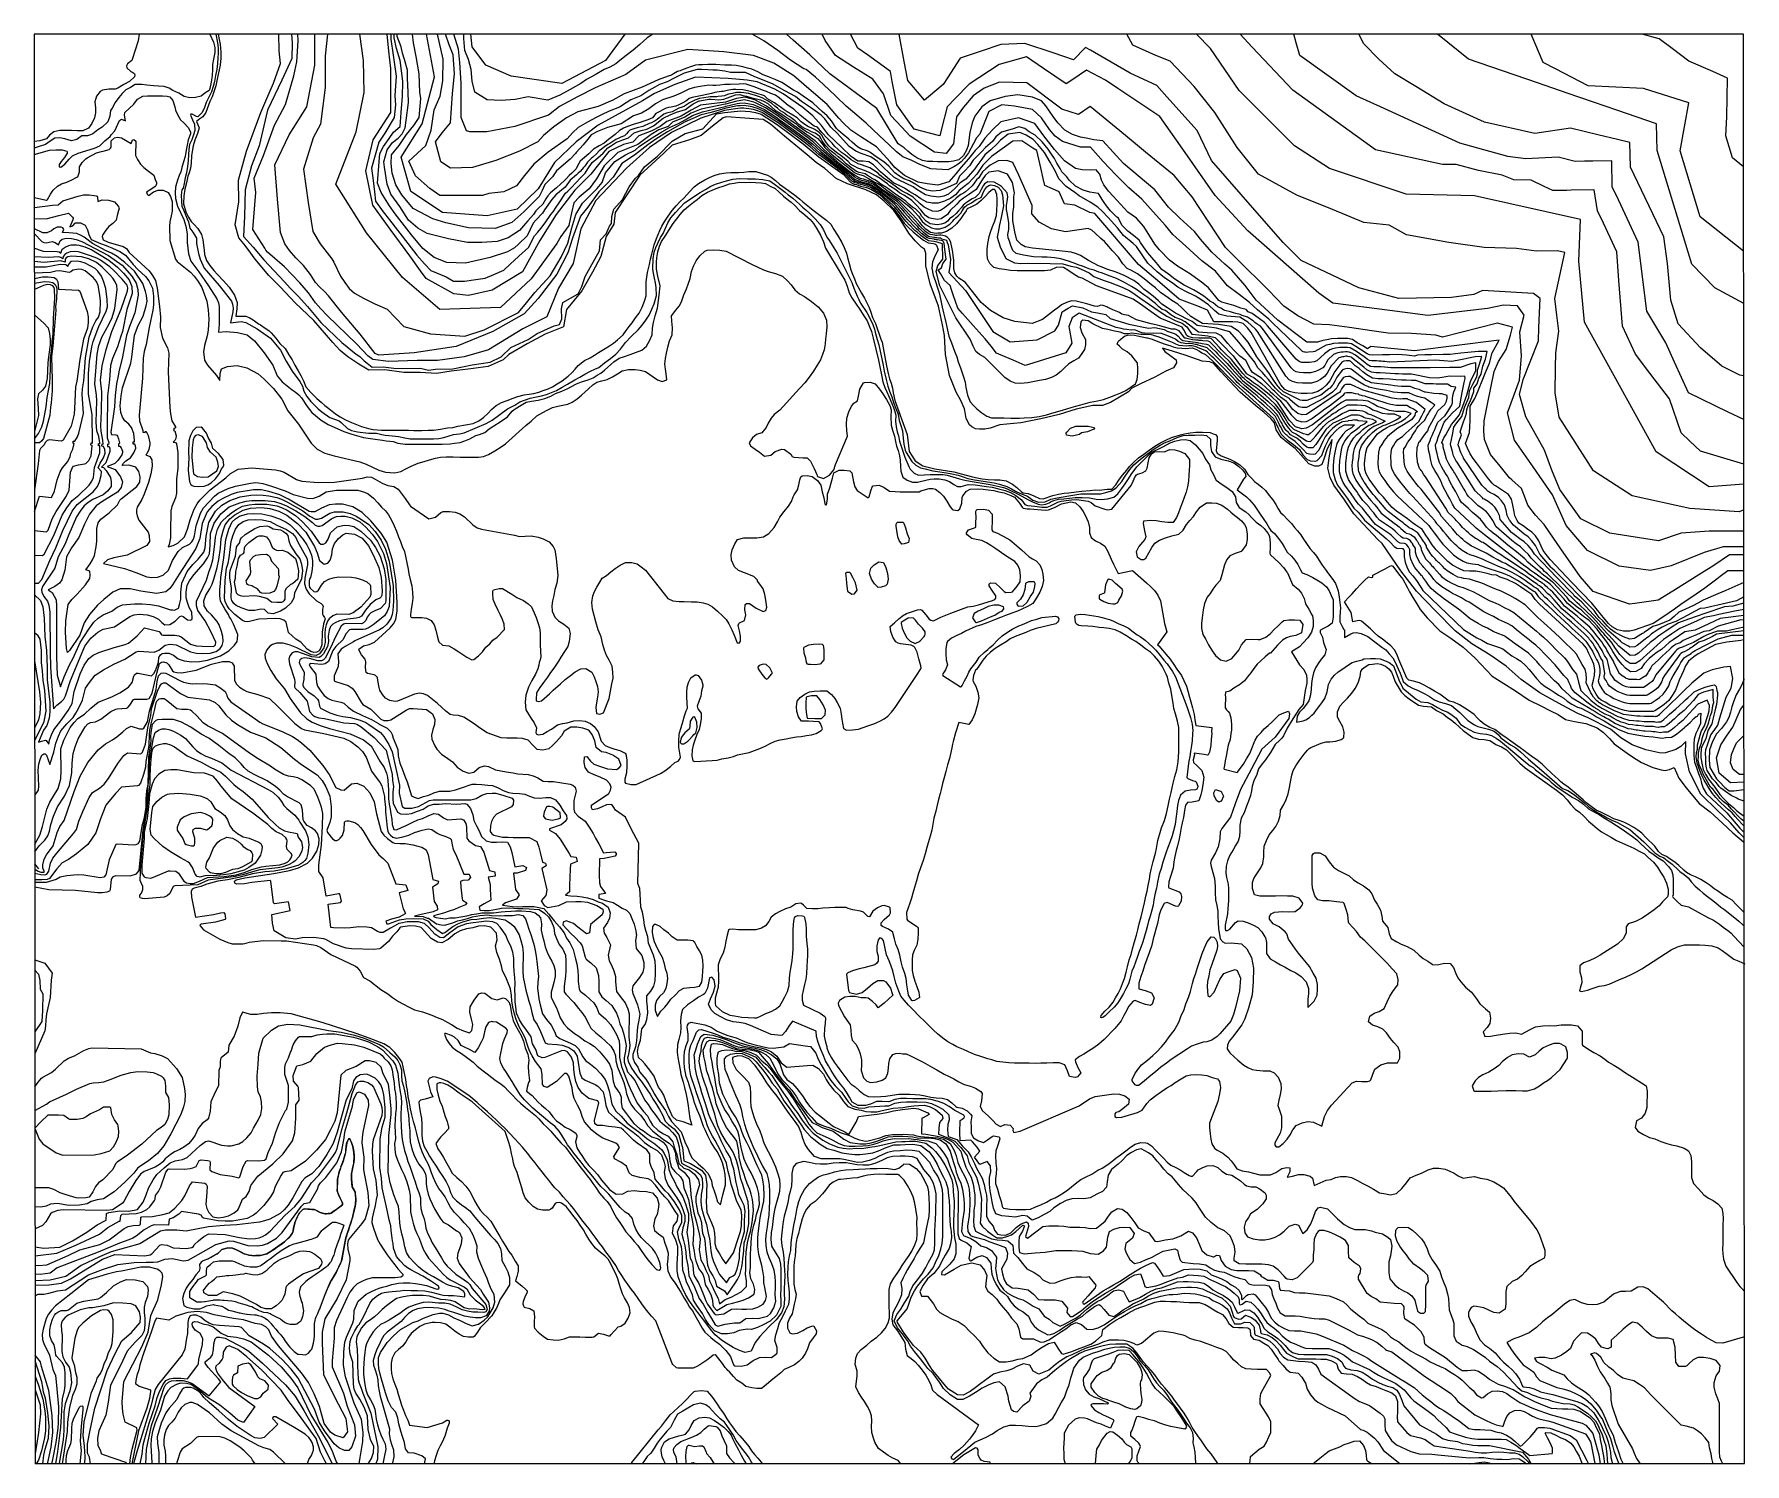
# Model space of a CAD drawing. Header units: millimetres. Extents: x 1101 to 4203, y 1053 to 1744.
# Drawn here: x 2210 to 2949, y 1123 to 1741 of the extents above; entities that cross this region are included whole.
import ezdxf

# ---------------------------------------------------------------- set-up
doc = ezdxf.new("R2010")
doc.units = ezdxf.units.MM
doc.layers.add('01_Fina', color=7, linetype='Continuous')

msp = doc.modelspace()

# ---------------------------------------------------------------- linework, layer by layer
at = {"layer": '01_Fina', "color": 252, "lineweight": 9, "true_color": 0x939598}
for p, q in [((2645.01, 1683.57), (2645.01, 1683.57)), ((2659.75, 1667.42), (2659.75, 1667.42))]:
    msp.add_line(p, q, dxfattribs=at)
at = {"layer": '01_Fina', "color": 252, "linetype": 'Continuous', "lineweight": 9, "true_color": 0x939598}
for p, q in [((2737.56, 1614), (2737.56, 1614)), ((2739.82, 1615.25), (2739.82, 1615.25)), ((2710.54, 1606.63), (2710.54, 1606.63)), ((2770.02, 1607.19), (2770.02, 1607.19)), ((2771.3, 1605.26), (2771.3, 1605.26)), ((2781.23, 1606.32), (2781.23, 1606.32)), ((2772.58, 1603.33), (2772.58, 1603.33)), ((2779.24, 1601.63), (2779.24, 1601.63)), ((2779.9, 1603.19), (2779.9, 1603.19)), ((2780.57, 1604.76), (2780.57, 1604.76)), ((2725.71, 1595.29), (2725.71, 1595.29)), ((2788.03, 1590.63), (2788.03, 1590.63)), ((2787.66, 1588.63), (2787.66, 1588.63)), ((2781.23, 1570.23), (2781.23, 1570.23)), ((2754.98, 1565.29), (2754.98, 1565.29)), ((2808.53, 1564.91), (2808.53, 1564.91)), ((2816.4, 1565.45), (2816.4, 1565.45)), ((2818.98, 1563.92), (2818.98, 1563.92)), ((2776.85, 1545.95), (2776.85, 1545.95)), ((2784.13, 1536.38), (2784.13, 1536.38)), ((2817.7, 1533.84), (2817.7, 1533.84)), ((2818.3, 1532.8), (2818.3, 1532.8)), ((2811.52, 1504.82), (2811.52, 1504.82)), ((2885.09, 1487.71), (2885.09, 1487.71)), ((2885.81, 1488.45), (2885.81, 1488.45)), ((2905.59, 1482.44), (2905.59, 1482.44)), ((2907.06, 1480.37), (2907.06, 1480.37)), ((2895.02, 1465.43), (2895.02, 1465.43)), ((2892.23, 1463.65), (2892.23, 1463.65)), ((2884.34, 1448.64), (2884.34, 1448.64)), ((2211.79, 1380.48), (2210.04, 1382.75)), ((2344.48, 1258.98), (2344.24, 1257.35)), ((2342.33, 1251.77), (2342.19, 1251.11)), ((2344.24, 1257.35), (2344.21, 1257.13)), ((2347.19, 1229.11), (2346.68, 1227.54)), ((2344.56, 1220.98), (2344.31, 1219.65)), ((2344.65, 1221.26), (2344.56, 1220.98)), ((2345.16, 1222.83), (2344.65, 1221.26)), ((2345.67, 1224.4), (2345.16, 1222.83)), ((2346.17, 1225.97), (2345.67, 1224.4)), ((2346.68, 1227.54), (2346.17, 1225.97)), ((2343.7, 1216.41), (2343.39, 1214.79)), ((2344, 1218.03), (2343.7, 1216.41)), ((2344.31, 1219.65), (2344, 1218.03)), ((2342.68, 1211), (2342.21, 1210.01)), ((2338.34, 1202.73), (2337.74, 1201.73)), ((2339.18, 1204.15), (2338.34, 1202.73))]:
    msp.add_line(p, q, dxfattribs=at)
at = {"layer": '01_Fina', "color": 252, "lineweight": 9, "true_color": 0x939598}
for points in [[(2210.23, 1123.47), (2949.32, 1123.47), (2948.88, 1741.26), (2209.79, 1741.26), (2210.23, 1123.4)], [(2949.12, 1393.94), (2947.02, 1396.05), (2943.25, 1400.41), (2937.83, 1405.6), (2930.45, 1412.8), (2925.57, 1422.39), (2923.83, 1430.21), (2923.93, 1435.61), (2921.77, 1433.33), (2919.59, 1432.06), (2915.13, 1430.63), (2913.16, 1430.58), (2906.66, 1431.94), (2900.79, 1434.12), (2895.78, 1437.07), (2891.38, 1440.86), (2881.71, 1445.84), (2877.18, 1447.65), (2870.42, 1451.27), (2860.78, 1456.6), (2852.79, 1462.42), (2846.22, 1468.17), (2839.19, 1472.95), (2831.4, 1477.73), (2824.21, 1483.35), (2815.66, 1492.04), (2807.48, 1500.52), (2800.73, 1509.33), (2792.59, 1521.18), (2790.73, 1522.81), (2782.39, 1531.83), (2780.42, 1533.99), (2775.99, 1540.39), (2771.78, 1546.37), (2770.09, 1549.71), (2769.17, 1553.7), (2769.69, 1558.13), (2770.7, 1563.73), (2771.01, 1566.11), (2768.91, 1562.11), (2767.38, 1557.59), (2766.53, 1555.25), (2765.14, 1554.63), (2763.5, 1554.62), (2760.97, 1555.63), (2758.59, 1558.19), (2755.08, 1562.27), (2751.38, 1564.88), (2748.9, 1567), (2746.78, 1570.27), (2746.08, 1573.27), (2744.44, 1575.15), (2741.64, 1577.71), (2737.9, 1580.83), (2731.22, 1586.53), (2726.63, 1591.45), (2722.97, 1595.36), (2719.85, 1598.91), (2718.12, 1599.68), (2714.76, 1599.91), (2707.85, 1602.39), (2702.02, 1604.27), (2697.62, 1605.52), (2698.65, 1604.18), (2700.83, 1602.57), (2703.56, 1600.47), (2703.67, 1599.25), (2702.43, 1597.09), (2699.08, 1595.59), (2694.35, 1592.97), (2688.21, 1590.17), (2684.42, 1588.25), (2682.88, 1586.67), (2675.23, 1582.09), (2671.74, 1580.75), (2667.58, 1580.8), (2660.32, 1579.23), (2652.95, 1576.86), (2645.06, 1575.04), (2636.44, 1573.25), (2627.27, 1572.39), (2623.18, 1570.94), (2620.89, 1570.49), (2618.53, 1570.51), (2616.8, 1570.64), (2615.19, 1571.59), (2614.21, 1572.48), (2612.75, 1575.17), (2612.19, 1578.59), (2612.06, 1579.3), (2610.49, 1582.91), (2608.37, 1586.58), (2605.49, 1593.77), (2603.88, 1602.81), (2603.32, 1611.05), (2602.54, 1615.58), (2600.77, 1623.72), (2597.21, 1633.37), (2595.28, 1641.19), (2595.33, 1644.67), (2595.29, 1646.57), (2594.73, 1648.35), (2593.51, 1649.25), (2590.64, 1651.97), (2588.04, 1655.25), (2584.66, 1660.6), (2581.5, 1665.1), (2577.26, 1669.15), (2574.02, 1671.85), (2569.33, 1674.02), (2561.5, 1676.59), (2556.57, 1678.86), (2551.64, 1683.21), (2547.94, 1685.83), (2544.01, 1689.15), (2534.17, 1697.26), (2528.18, 1702.33), (2525.03, 1704.34), (2509.16, 1705.6), (2507.64, 1705.17), (2503.06, 1701.59), (2498.17, 1697.42), (2493.15, 1695.67), (2485.58, 1693.24), (2482.03, 1689.88), (2471.71, 1680.35), (2461.01, 1664.2), (2460.38, 1659.18), (2457.15, 1653.79), (2454.86, 1645.17), (2451.14, 1638.4), (2446.63, 1630.29), (2439.96, 1622.29), (2438.61, 1614.74), (2430.66, 1611.63), (2422.94, 1607.47), (2415.04, 1602.8), (2412.59, 1600.52), (2406.07, 1597.68), (2397.45, 1596.46), (2390.06, 1595.57), (2383.72, 1594.57), (2376.71, 1595.01), (2369.6, 1595.07), (2361.46, 1596.23), (2354.48, 1596.07), (2350.17, 1598.65), (2345.41, 1601.78), (2342.1, 1604.6), (2338.95, 1608), (2330.64, 1617.59), (2322.66, 1625.11), (2316.35, 1631.93), (2311.2, 1636.97), (2305.32, 1644.01), (2302.37, 1648.19), (2300.36, 1650.71), (2298.32, 1653.2), (2296.67, 1658.86), (2298.26, 1668.77), (2298.07, 1678.24), (2301.63, 1690.69), (2307.8, 1707.36), (2310.33, 1713.53), (2313.23, 1720.17), (2316.32, 1728.6), (2315.75, 1734.02), (2315.57, 1741.26)]]:
    msp.add_lwpolyline(points, dxfattribs=at)
at = {"layer": '01_Fina', "color": 252, "linetype": 'Continuous', "lineweight": 9, "true_color": 0x939598}
for points, elevation in [([(2255.24, 1741.26), (2254.79, 1738.46), (2252.13, 1730.28), (2251.94, 1729.95), (2250.19, 1728.49), (2249.66, 1727.64), (2249.79, 1726.79), (2251.62, 1725.22), (2251.97, 1724.94), (2252.91, 1724.47), (2253.17, 1724.19), (2253.26, 1723.76), (2253.1, 1722.81), (2251.04, 1720.9), (2248.54, 1719.58), (2245.92, 1717.96), (2244.82, 1717.55), (2242.08, 1717.51), (2239.28, 1717.14), (2238.37, 1716.56), (2236.71, 1714.45), (2236.06, 1712.05), (2236.32, 1709.49), (2236.24, 1707.26), (2235.86, 1705.19), (2234.69, 1702.64), (2233.24, 1700.7), (2230.84, 1699.52), (2228.38, 1699.53), (2225.84, 1699.58), (2223.5, 1699.66), (2220.83, 1699.69), (2218.31, 1699.04), (2216.42, 1697.64), (2215.05, 1696.05), (2212.25, 1695.23), (2209.82, 1694.9)], 3), ([(2285.77, 1741.26), (2287.24, 1737.81), (2287.95, 1735.56), (2287.94, 1733.4), (2287.29, 1730.55), (2286.9, 1728.14), (2286.85, 1726.03), (2286.75, 1723.45), (2286.36, 1720.47), (2285.78, 1717.78), (2285.44, 1716.96), (2283.55, 1715.85), (2281.93, 1714.52), (2279.46, 1713.86), (2277.02, 1713.8), (2274.66, 1714.37), (2272.36, 1715.8), (2269.79, 1716.87), (2268.1, 1717.96), (2265.91, 1718.72), (2263.54, 1718.85), (2261.48, 1718.9), (2258.55, 1719.29), (2256.31, 1719.6), (2254.1, 1719.58), (2253.51, 1719.47), (2251.36, 1718.22), (2249.34, 1717.28), (2247.83, 1715.69), (2246.39, 1713.97), (2244.84, 1711.77), (2243.44, 1709.28), (2242.81, 1708.25), (2242.47, 1705.88), (2241.68, 1703.33), (2239.15, 1701.09), (2237.3, 1699.89), (2235.14, 1698.23), (2234.07, 1697.79), (2232.84, 1697.35), (2231.29, 1697.41), (2230.39, 1697.37), (2228.19, 1695.69), (2225.98, 1695.13), (2223.06, 1696.1), (2220.93, 1696.43), (2218.64, 1696.31), (2216.64, 1695.11), (2214.69, 1693.57), (2211.88, 1692.73), (2209.82, 1691.99)], 2), ([(2288.26, 1741.26), (2288.97, 1737.58), (2289.36, 1735.37), (2289.31, 1733.1), (2289.24, 1730.99), (2289.06, 1728.54), (2288.68, 1726.03), (2288.24, 1723.41), (2287.74, 1720.88), (2287.23, 1718.62), (2286.5, 1716.4), (2285.09, 1713.84), (2284.21, 1711.72), (2283.4, 1709.6), (2282.36, 1707.41), (2280.58, 1705.54), (2279.9, 1705.76), (2278.02, 1706.68), (2277.54, 1706.64), (2277.4, 1706.31), (2278.29, 1704.22), (2279.12, 1702.34), (2279.25, 1699.69), (2278.64, 1697.75), (2277.9, 1695.68), (2277, 1693.61), (2276.61, 1691.41), (2276.49, 1689.26), (2276.39, 1686.56), (2276.12, 1684.08), (2275.59, 1681.41), (2274.99, 1679.17), (2274.58, 1676.76), (2274.15, 1674.71), (2273.55, 1674), (2273.4, 1671.71), (2273.42, 1669.1), (2273.68, 1666.97), (2274.32, 1665.34), (2275.35, 1662.89), (2275.95, 1661.51), (2276.54, 1660.12), (2277.12, 1657.37), (2278.32, 1655.67), (2279.06, 1654.59), (2280.01, 1653.18), (2280.01, 1650.74), (2280.78, 1646.42), (2281.57, 1643.99), (2283.32, 1640.21), (2289.82, 1632.62), (2295.15, 1625.85), (2295.57, 1624.55), (2295.81, 1622.85), (2295.72, 1621.26), (2294.7, 1616.57), (2299.24, 1617.03), (2301.32, 1616.72), (2306.26, 1613.9), (2311.94, 1609.82), (2316.23, 1604.64), (2318.66, 1599.98), (2321.34, 1595.69), (2324.64, 1591.15), (2325.74, 1589.14), (2326.37, 1587), (2327.64, 1584.71), (2329.45, 1582.54), (2332.57, 1579.36), (2334.16, 1578.05), (2337.66, 1575.65), (2341.59, 1574.14), (2342.56, 1573.46), (2345.21, 1570.87), (2346.93, 1570), (2349.52, 1569.44), (2354.31, 1568.81), (2357.73, 1568.77), (2360.04, 1568.31), (2361.59, 1568.03), (2364.71, 1567.64), (2367.29, 1567.32), (2369.98, 1566.79), (2372.37, 1566.38), (2375.14, 1566.34), (2377.7, 1566.33), (2380.24, 1566.4), (2382.44, 1566.39), (2384.81, 1566.55), (2386.97, 1566.97), (2389.16, 1567.7), (2391.13, 1568.2), (2393.62, 1568.5), (2395.76, 1568.95), (2405.14, 1572.99), (2407.84, 1574.38), (2414.5, 1579.37), (2417.59, 1580.91), (2419.71, 1582.33), (2424.18, 1583.99), (2426.2, 1584.4), (2429.08, 1584.94), (2431.34, 1585.47), (2435.58, 1587.3), (2438.04, 1588.71), (2440.36, 1589.97), (2443.55, 1591.95), (2445.72, 1593.07), (2447.89, 1594.34), (2450.35, 1595.6), (2452.23, 1596.44), (2453.87, 1597.17), (2456.43, 1599.17), (2458.92, 1601.11), (2461.27, 1603.02), (2463.26, 1605.1), (2465.5, 1607.99), (2467.95, 1610.66), (2470.95, 1613.51), (2472.66, 1615.55), (2474.2, 1617.66), (2475.65, 1619.8), (2476.91, 1622.41), (2477.89, 1624.79), (2478.84, 1628.33), (2478.78, 1631.79), (2478.46, 1633.81), (2478.03, 1635.87), (2477.38, 1638.65), (2477.33, 1640.05), (2477.38, 1644.22), (2477.85, 1647.09), (2478.6, 1649.1), (2479.48, 1650.95), (2480.52, 1653.39), (2481.69, 1655.1), (2482.73, 1657.39), (2483.76, 1659.67), (2485.02, 1661.87), (2487.04, 1664.14), (2489.04, 1666.43), (2491, 1668.33), (2492.92, 1669.72), (2495.26, 1671.3), (2497.79, 1672.83), (2500.01, 1674.16), (2502.32, 1675.62), (2504.37, 1676.47), (2507.11, 1677.29), (2509.2, 1677.83), (2511.84, 1678.58), (2514.73, 1678.85), (2518.23, 1678.8), (2521.5, 1678.76), (2524.77, 1678.48), (2527.91, 1677.9), (2529.88, 1676.52), (2532.16, 1674.76), (2534.5, 1673.05), (2535.86, 1671.84), (2537.85, 1670.38), (2539.41, 1668.92), (2540.69, 1667.75), (2541.97, 1666.44), (2543.39, 1665.42), (2545.1, 1663.81), (2547.51, 1661.48), (2549.64, 1659.01), (2551.04, 1656.69), (2552.47, 1653.51), (2553.7, 1651.91), (2555.61, 1649), (2557, 1646.59), (2561.48, 1637.72), (2563.36, 1633.96), (2564.2, 1631.5), (2565.59, 1628.03), (2566.29, 1626.59), (2567.13, 1624.99), (2569.82, 1621.05), (2571.1, 1618.58), (2572.37, 1615.86), (2573.16, 1613.72), (2573.39, 1612.49), (2574.26, 1609.36), (2574.96, 1607.06), (2576.87, 1598.22), (2577.33, 1595.68), (2578.18, 1591.98), (2578.93, 1589.08), (2579.59, 1586.97), (2580.56, 1584.46), (2581.41, 1582.11), (2582.36, 1579.48), (2583.3, 1576.97), (2583.74, 1574.32), (2584.45, 1572.1), (2585.16, 1569.88), (2585.53, 1566.68), (2585.82, 1564.05), (2586.44, 1561.55), (2586.81, 1560.46), (2589.25, 1556.56), (2590.95, 1555.06), (2592.98, 1553.89), (2595.02, 1553.37), (2598.28, 1552.51), (2600.33, 1552.32), (2604.25, 1551.61), (2606.62, 1551.26), (2609.23, 1550.65), (2611.1, 1550.13), (2613.47, 1549.29), (2616.32, 1548.68), (2624.86, 1547.33), (2627.19, 1546.82), (2630.37, 1545.76), (2632.32, 1544.83), (2634.04, 1543.77), (2636.23, 1542.7), (2639.32, 1541.62), (2641.64, 1539.9), (2644.05, 1539), (2646.87, 1539.08), (2649.3, 1540.23), (2652.12, 1540.93), (2659.79, 1542.18), (2662.4, 1542.57), (2664.44, 1542.64), (2668.51, 1542.59), (2670.86, 1542.59), (2673.12, 1543.13), (2675.57, 1543.97), (2677.67, 1545.2), (2680, 1547.92), (2681.18, 1549.75), (2683.55, 1553.11), (2685.23, 1555.1), (2687.08, 1556.66), (2688.82, 1558.13), (2691.53, 1560.13), (2693.63, 1561.82), (2696.68, 1563.58), (2698.58, 1564.62), (2700.79, 1565.56), (2704, 1566.96), (2706.62, 1567.8), (2708.68, 1568.01), (2711.67, 1568.02), (2714.37, 1568.04), (2716.71, 1567.89), (2718.35, 1566.21), (2718.41, 1563.46), (2718.85, 1560.9), (2720.4, 1558.6), (2722.83, 1557.65), (2726.11, 1556.8), (2728.54, 1556.01), (2730.63, 1554.49), (2732.22, 1552.93), (2733.16, 1551.88), (2733.34, 1551.5), (2733.65, 1550.14), (2732.68, 1548.92), (2729.88, 1544.3), (2731.7, 1543.08), (2734.02, 1541.25), (2735.23, 1540.04), (2737.23, 1537.66), (2738.48, 1535.92), (2739.95, 1533.85), (2741.22, 1531.91), (2742.78, 1529.59), (2743.86, 1527.62), (2744.46, 1526.76), (2746.01, 1525.46), (2747.85, 1523.31), (2749.37, 1521.19), (2750.38, 1519.41), (2751.51, 1517.42), (2753.42, 1515.68), (2754.83, 1513.91), (2756.18, 1512.08), (2757.33, 1509.81), (2757.98, 1508.47), (2760.06, 1507.68), (2762.62, 1506.45), (2764.4, 1505.42), (2766.5, 1504.14), (2768.55, 1502.47), (2769.65, 1500.64), (2770.64, 1498.69), (2771.42, 1496.75), (2771.44, 1494.13), (2771.43, 1491.93), (2771.42, 1489.23), (2771.02, 1486.73), (2769.33, 1485.37), (2767.24, 1484.41), (2765.92, 1483.67), (2765.78, 1483.51), (2765.76, 1483.09), (2765.87, 1482.72), (2766.77, 1480.62), (2767.24, 1478.3), (2768.02, 1476.33), (2768.39, 1475.27), (2767.85, 1473.05), (2766.32, 1471.13), (2765.02, 1469.22), (2763.76, 1467.44), (2762.92, 1465.29), (2762.36, 1462.57), (2762.03, 1460.58), (2762, 1458.22), (2761.71, 1455.7), (2761.01, 1453.55), (2760.89, 1453.11), (2759.91, 1451.67), (2758.52, 1449.85), (2756.9, 1448.21), (2755.81, 1446.44), (2755.54, 1443.95), (2758.51, 1444.51), (2759.64, 1444.97), (2761.2, 1445.96), (2762.22, 1446.89), (2763.3, 1447.83), (2764.63, 1449.89), (2765.71, 1451.06), (2766.61, 1452.24), (2767.9, 1454.13), (2768.79, 1457.09), (2769.47, 1460.19), (2770.59, 1462.47), (2772.08, 1464.2), (2773.66, 1465.65), (2775.67, 1467.03), (2777.71, 1468.44), (2779.68, 1469.68), (2781.67, 1470.25), (2783.96, 1470.87), (2784.78, 1471.24), (2787.62, 1471.41), (2789.7, 1471.38), (2791.71, 1471.24), (2793.65, 1470.61), (2795.64, 1469.67), (2797.51, 1468.3), (2800.19, 1461.45), (2801.09, 1459.59), (2801.64, 1458.67), (2807.31, 1453.84), (2809.32, 1452.72), (2812.35, 1452.37), (2814.43, 1451.53), (2816.55, 1450.22), (2818.79, 1449.13), (2821.01, 1448.2), (2822.95, 1446.94), (2824.59, 1445.62), (2826.27, 1443.28), (2826.5, 1443.02), (2828.44, 1441.79), (2830.26, 1440.67), (2832.43, 1439.53), (2835.02, 1438.97), (2837.82, 1438.73), (2839.85, 1438.17), (2841.88, 1437.03), (2843.87, 1435.72), (2845.53, 1434.33), (2855.35, 1426.03), (2856.65, 1424.99), (2857.94, 1424.25), (2858.95, 1423.36), (2863.13, 1420.11), (2864.57, 1419.07), (2865.72, 1418.04), (2868.31, 1415.82), (2875.08, 1411.41), (2877.5, 1410.03), (2879.74, 1408.5), (2881.86, 1406.5), (2886.57, 1403.92), (2889.13, 1402.27), (2891.51, 1400.78), (2893.94, 1399.29), (2896.47, 1397.6), (2898.5, 1396.25), (2900.9, 1394.44), (2902.7, 1393.04), (2904.4, 1391.4), (2906.39, 1389.59), (2907.97, 1388.09), (2909.79, 1386.82), (2912.03, 1385.31), (2914.15, 1383.98), (2916.49, 1381.57), (2917.74, 1379.83), (2918.34, 1377.89), (2918.49, 1375.76), (2918.48, 1373.7), (2918.5, 1371.6), (2918.44, 1369.29), (2918.21, 1368.52), (2918.28, 1368.27), (2920.26, 1366.39), (2921.88, 1364.86), (2923.93, 1364.43), (2925.11, 1364.15), (2933.45, 1359.47), (2935.92, 1358.38), (2938.43, 1356.66), (2940.02, 1355.36), (2941.16, 1354.65), (2942.5, 1353.57), (2943.55, 1352.65), (2944.75, 1351.42), (2949.16, 1346.64)], 1), ([(2321.09, 1741.26), (2321.36, 1737.61), (2321.17, 1730.78), (2316.86, 1721.41), (2310.59, 1708.5), (2307.03, 1693.06), (2303.75, 1684.41), (2300.94, 1673.94), (2300.75, 1662.68), (2300.27, 1653.77), (2304.53, 1649.23), (2309.02, 1643.75), (2318.07, 1634.3), (2320.53, 1631.54), (2323.95, 1628.11), (2328.01, 1623.57), (2333.69, 1616.67), (2342.81, 1608.01), (2349.03, 1602.95), (2350.56, 1601.9), (2352.39, 1600.15), (2353.82, 1599.13), (2355.94, 1597.3), (2360.61, 1597.43), (2365.33, 1596.99), (2369.16, 1596.84), (2376.77, 1596.95), (2380.28, 1596.07), (2383.33, 1596.45), (2390.8, 1596.62), (2399.14, 1598.42), (2406.98, 1599.57), (2411.64, 1601.89), (2415.92, 1605.89), (2423.38, 1609.29), (2427.21, 1611.9), (2434.6, 1615.17), (2436.9, 1615.74), (2437.89, 1618.18), (2437.78, 1622.52), (2438.4, 1625.33), (2444.94, 1629.07), (2446.57, 1632.18), (2447.95, 1636.49), (2450.17, 1640.37), (2454.19, 1647.64), (2454.69, 1652.4), (2457.06, 1655.05), (2458.57, 1658.33), (2459.46, 1659.44), (2459.57, 1662.5), (2460.48, 1665.58), (2464.09, 1669.83), (2466.98, 1675.35), (2469.82, 1679.05), (2471.14, 1680.26), (2473.6, 1683.96), (2479.33, 1688.51), (2485.6, 1695.02), (2491.27, 1698.33), (2498.92, 1700.36), (2504.76, 1706.82), (2508.22, 1707.4), (2515.34, 1708.22), (2519.42, 1707.86), (2521.63, 1707.47), (2521.66, 1707.47), (2524.09, 1706.75), (2531, 1702.27), (2542.24, 1693.95), (2549.12, 1688.26), (2557.08, 1682.49), (2559.56, 1680.76), (2561.17, 1679.07), (2562.91, 1677.23), (2564.3, 1676.42), (2565.32, 1676.26), (2567.07, 1675.66), (2569.69, 1675.04), (2571.58, 1674.28), (2575.2, 1672.19), (2576.93, 1670.56), (2579.09, 1668.35), (2581.4, 1665.98), (2582.83, 1664.06), (2583.98, 1662.44), (2585.99, 1659.64), (2587.58, 1658.01), (2589.82, 1655.86), (2592.27, 1653.9), (2594.34, 1652.25), (2596.27, 1651.15), (2598.62, 1650.86), (2599.24, 1650.61), (2599.7, 1650.35), (2599.98, 1650.13), (2600.7, 1648.05), (2599.4, 1645.59), (2598.25, 1642.87), (2597.97, 1640.15), (2598.53, 1637.1), (2599.44, 1634.42), (2600.36, 1631.67), (2601.06, 1629.47), (2601.76, 1626.19), (2602.41, 1623.32), (2603.01, 1620.82), (2603.58, 1618.6), (2604.11, 1616.15), (2604.65, 1613.33), (2605.23, 1610.77), (2606.44, 1607.89), (2607.77, 1604.31), (2608.7, 1601.81), (2609.33, 1599.66), (2610.38, 1597.04), (2611.62, 1593.2), (2612.28, 1590.87), (2612.61, 1588.55), (2613.28, 1585.23), (2614.53, 1582.4), (2615.86, 1580.82), (2617.44, 1579.34), (2619.5, 1577.61), (2621.66, 1576.12), (2623.74, 1575.51), (2626.44, 1575.42), (2629.11, 1575.4), (2632.12, 1575.38), (2635.78, 1575.38), (2637.79, 1575.39), (2641.14, 1575.53), (2644.26, 1575.99), (2647.52, 1576.71), (2650.87, 1577.73), (2654.37, 1578.79), (2658.16, 1579.87), (2660.24, 1580.48), (2662.28, 1581.04), (2664.36, 1581.7), (2666.42, 1582.26), (2669.51, 1582.79), (2672.08, 1583.35), (2674.88, 1584.44), (2677.45, 1585.35), (2679.65, 1586.19), (2681.76, 1587.3), (2686.03, 1590.21), (2686.63, 1591.98), (2687, 1594.61), (2687.01, 1596.69), (2686.91, 1599.16), (2686.01, 1600.29), (2684.4, 1602.24), (2682.33, 1603.99), (2680.38, 1605.19), (2679.08, 1606.37), (2678.11, 1607.29), (2678.5, 1608.39), (2678.96, 1608.89), (2679.58, 1609.47), (2680.62, 1610.28), (2681.2, 1610.71), (2682.51, 1611.21), (2683.94, 1611.28), (2685.6, 1611.21), (2686.87, 1610.94), (2690.84, 1610.08), (2691.16, 1609.98), (2693.17, 1609.41), (2696.42, 1608.16), (2699.18, 1607.1), (2700.78, 1606.65), (2702.24, 1606.19), (2703.99, 1605.73), (2706.03, 1605.56), (2707.78, 1605.39), (2710.5, 1605.78), (2712.01, 1605.19), (2713.6, 1604.29), (2714.62, 1603.55), (2716.21, 1602.8), (2719.25, 1600.13), (2729.19, 1590.07), (2745.7, 1575.15), (2746.84, 1572.88), (2747.71, 1571.05), (2748.98, 1568.36), (2750.15, 1567.28), (2751.72, 1565.79), (2754.26, 1563.93), (2756.91, 1561.7), (2758.35, 1559.49), (2760.15, 1557.39), (2761.61, 1556.88), (2763.84, 1556.74), (2764.58, 1556.97), (2766.53, 1559.15), (2767.31, 1561.24), (2768.11, 1563.38), (2769.37, 1565.94), (2770.52, 1567.73), (2772.65, 1569.89), (2774.23, 1571.24), (2776.39, 1572.49), (2778.65, 1572.5), (2779.16, 1572.5), (2780.7, 1572.38), (2779.98, 1571.66), (2779.36, 1571.13), (2777.13, 1569.83), (2775.69, 1568.23), (2774.06, 1566.07), (2773.05, 1564.3), (2772.39, 1561.88), (2771.93, 1559.09), (2771.66, 1556.92), (2771.46, 1554.38), (2771.52, 1551.89), (2772.28, 1548.67), (2773.3, 1546.29), (2774.63, 1544.64), (2776.16, 1542.51), (2777.53, 1540.72), (2778.95, 1538.57), (2780.44, 1536.43), (2782.32, 1534.71), (2783.71, 1532.9), (2784.97, 1531.25), (2794.34, 1523.34), (2796.03, 1521.65), (2797.89, 1519.85), (2799.04, 1519.06), (2801.26, 1519.03), (2801.62, 1518.93), (2802.06, 1518.37), (2802.22, 1517.91), (2802.18, 1515.33), (2802.58, 1513.11), (2803.51, 1510.56), (2804.49, 1508.8), (2805.84, 1507.13), (2807.51, 1505.13), (2809.13, 1502.67), (2810.23, 1500.84), (2827.81, 1483.91), (2833.63, 1480.33), (2835.66, 1479.41), (2838.14, 1477.87), (2840.81, 1477.02), (2843, 1476.39), (2844.87, 1475.54), (2846.82, 1474.03), (2848.77, 1472.63), (2850.72, 1471.44), (2852.66, 1470.3), (2854.6, 1468.41), (2856.18, 1466.63), (2857.49, 1465.05), (2859.44, 1462.77), (2861.25, 1460.77), (2863.18, 1459.35), (2865.31, 1458.02), (2866.99, 1456.86), (2868.94, 1455.6), (2871.22, 1454.29), (2872.7, 1452.94), (2874.63, 1451.69), (2877.05, 1450.44), (2878.75, 1449.93), (2883.6, 1447.43), (2885.29, 1446.19), (2888.68, 1444.44), (2891.34, 1442.7), (2893.04, 1441.7), (2894.98, 1440.7), (2898.86, 1439.19), (2902.75, 1438.4), (2906.16, 1437.87), (2909.81, 1437.58), (2911.76, 1437.31), (2913.71, 1437.05), (2915.33, 1437.35), (2917.74, 1437.38), (2919.5, 1438.38), (2921.4, 1439.87), (2923.3, 1441.59), (2923.79, 1442.02), (2925.79, 1443.72), (2927.44, 1445.48), (2928.44, 1446.4), (2928.92, 1446.54), (2929.45, 1447.34), (2930.43, 1447.81), (2930.35, 1445.58), (2930.26, 1443.32), (2929.14, 1440.76), (2928.29, 1438.95), (2927.54, 1436.57), (2927.41, 1434.36), (2927.39, 1431.77), (2927.4, 1429.44), (2927.75, 1426.67), (2928.38, 1424.73), (2929.37, 1421.72), (2930.31, 1419.51), (2930.78, 1417.55), (2931.48, 1415.35), (2932.91, 1412.89), (2941.61, 1404.69), (2943.19, 1402.84), (2947.36, 1398.06), (2949.12, 1396.18)], 1), ([(2209.82, 1689.32), (2216.36, 1691.09), (2219.09, 1691.29), (2221.83, 1691.3), (2223.89, 1690.73), (2224.02, 1690.4), (2223.97, 1689.88), (2222.93, 1687.93), (2221.51, 1686.19), (2220.64, 1685), (2220.56, 1684.45), (2220.63, 1683.93), (2221.34, 1683.85), (2223.03, 1685.13), (2224.93, 1687.26), (2226.39, 1688.76), (2228.82, 1689.82), (2235.79, 1692.02), (2238.12, 1693.08), (2240.37, 1695.19), (2242.6, 1697.12), (2243.07, 1697.83), (2244.71, 1699.46), (2246.66, 1704.04), (2247.58, 1704.49), (2249.25, 1703.86), (2248.83, 1706.31), (2248.99, 1707.37), (2252.84, 1711.08), (2254.4, 1713.16), (2256.69, 1714.51), (2258.73, 1714.67), (2260.79, 1714.64), (2262.8, 1714.64), (2265.24, 1714.61), (2267.27, 1714.56), (2268.4, 1714.19), (2269.73, 1712.57), (2270.55, 1709.9), (2270.82, 1708.41), (2271.93, 1706.27), (2273.06, 1704.31), (2274.68, 1702.77), (2276.36, 1700.95), (2277.35, 1699.12), (2277.34, 1698.27), (2276.36, 1695.58), (2275.88, 1693.29), (2275.47, 1691.16), (2274.99, 1688.45), (2274.32, 1686.11), (2273.64, 1683.67), (2273.15, 1681.85), (2272.52, 1680.18), (2271.73, 1678.2), (2271.26, 1676.68), (2270.93, 1675.16), (2270.75, 1672.72), (2270.87, 1670.27), (2271.74, 1666.9), (2274.53, 1661.18), (2275.35, 1658.32), (2275.98, 1654.95), (2275.93, 1651.3), (2276.49, 1646.36), (2277.45, 1643.15), (2280.93, 1638.62), (2285.2, 1632.44), (2288.74, 1626.89), (2289.48, 1625.15), (2289.81, 1623.63), (2289.83, 1615.89), (2289.53, 1612.52), (2292.77, 1612.72), (2297.63, 1612.4), (2301.86, 1611.34), (2305.06, 1608.67), (2309.23, 1603.49), (2312.9, 1598.19), (2314.82, 1593.54), (2316.99, 1591.04), (2321.36, 1587.52), (2322.69, 1586.71), (2324.19, 1585.45), (2325.39, 1584.06), (2327.81, 1580.38), (2329.77, 1577.78), (2333.86, 1574.5), (2336.91, 1572.6), (2343.73, 1569.61), (2347.11, 1568.33), (2352.17, 1567.01), (2357.2, 1566.24), (2360.44, 1565.86), (2362.02, 1565.55), (2363.58, 1565.42), (2364.94, 1565.17), (2367.02, 1564.44), (2370.13, 1564.11), (2373.24, 1564.11), (2375.42, 1564.12), (2377.46, 1564.1), (2380.43, 1564.11), (2386.16, 1564.11), (2389.6, 1564.27), (2391.56, 1564.44), (2393.91, 1564.85), (2395.93, 1565.49), (2398.1, 1566.43), (2400.67, 1567.77), (2402.28, 1568.31), (2404.59, 1569.14), (2406.48, 1570.7), (2408.51, 1571.97), (2411.26, 1573.66), (2414.45, 1575.92), (2416.49, 1578.34), (2417.36, 1579.05), (2419.68, 1580.46), (2422.48, 1582.27), (2424.84, 1582.67), (2427.66, 1583.13), (2430.54, 1583.83), (2433.13, 1584.88), (2435.18, 1585.95), (2437.88, 1586.98), (2440.48, 1588.1), (2441.8, 1588.87), (2444.24, 1590.09), (2446.5, 1591.04), (2449.3, 1591.87), (2451.46, 1592.71), (2453.2, 1593.84), (2454.8, 1594.82), (2456.39, 1596.1), (2457.85, 1597.37), (2460.46, 1599.64), (2462.74, 1601.18), (2465.04, 1602), (2467.52, 1602.89), (2469.76, 1603.69), (2472.49, 1604.75), (2474.58, 1606.48), (2475.94, 1609.09), (2476.98, 1611.39), (2477.16, 1614.24), (2477.62, 1616.67), (2478.27, 1619.6), (2479.27, 1622.91), (2480.06, 1628.51), (2480.4, 1632.53), (2479.44, 1636.72), (2478.91, 1639.74), (2478.79, 1641.47), (2478.8, 1642.77), (2478.97, 1644.63), (2479.43, 1647.21), (2480.18, 1649.65), (2481.05, 1651.61), (2482.57, 1653.91), (2484.39, 1656.78), (2486.08, 1659.41), (2487.72, 1661.52), (2489.11, 1663.28), (2490.87, 1665.3), (2492.69, 1667), (2494.82, 1668.68), (2496.45, 1669.87), (2498.43, 1671.5), (2500.89, 1672.97), (2502.91, 1673.81), (2505.37, 1674.93), (2508.11, 1675.76), (2510.42, 1676.59), (2512.44, 1676.85), (2514.74, 1677.26), (2517.19, 1677.23), (2519.2, 1677.34), (2521.64, 1677.17), (2524.08, 1676.99), (2525.95, 1676.68), (2527.95, 1675.65), (2530.12, 1674.65), (2531.74, 1673.21), (2533.82, 1671.33), (2535.37, 1670.01), (2537.1, 1668.61), (2538.67, 1667.22), (2540.75, 1665.13), (2542.95, 1663.23), (2545.25, 1661.21), (2546.81, 1659.46), (2548.14, 1657.17), (2549.8, 1654.4), (2551.1, 1651.57), (2551.89, 1648.86), (2558.76, 1637.56), (2560.36, 1634.94), (2561.25, 1632.37), (2562.16, 1629.47), (2563.39, 1627.34), (2565.15, 1624.57), (2566.85, 1622.25), (2568.45, 1619.53), (2569.94, 1617.43), (2570.81, 1615.22), (2571.76, 1612.75), (2572.54, 1609.87), (2574.88, 1600.34), (2575.41, 1597.47), (2576.16, 1594.05), (2576.78, 1591.02), (2577.65, 1588.55), (2578.44, 1586.65), (2579.48, 1584.35), (2580.67, 1581.63), (2581.38, 1579.9), (2581.94, 1578.17), (2582.28, 1576.6), (2582.27, 1574.04), (2582.45, 1571.62), (2582.92, 1569.41), (2583.49, 1567.61), (2583.87, 1565.39), (2586.24, 1558.48), (2587.12, 1556.5), (2587.91, 1554.36), (2588.54, 1553.23), (2590.27, 1551.48), (2592.11, 1550.61), (2594.55, 1550.77), (2597.2, 1550.97), (2600.64, 1551.01), (2602.76, 1550.9), (2604.56, 1550.63), (2606.93, 1549.94), (2609.86, 1549.09), (2612.23, 1548.48), (2614.43, 1548.05), (2617.05, 1547.68), (2618.86, 1547.4), (2623.13, 1546.7), (2626.97, 1545.83), (2628.83, 1545.36), (2630.14, 1544.94), (2632.25, 1543.93), (2635, 1542.57), (2636.78, 1541.6), (2639.46, 1540.12), (2641.51, 1539.08), (2643.87, 1538.08), (2645.37, 1537.9), (2647.17, 1538.12), (2648.61, 1538.7), (2649.55, 1539.28), (2650.7, 1539.76), (2652.67, 1540.23), (2654.97, 1540.44), (2659.85, 1541), (2662.86, 1540.96), (2666.03, 1540.92), (2669.03, 1540.33), (2671.33, 1540.19), (2673.91, 1540.46), (2676.64, 1541.11), (2678.34, 1542.61), (2680.1, 1544.98), (2681.55, 1546.95), (2682.93, 1549.06), (2684.11, 1551.01), (2686.52, 1554.25), (2688.07, 1555.91), (2690.55, 1558.25), (2692.38, 1560.03), (2693.86, 1561.08), (2696, 1562.03), (2698.06, 1563.11), (2700.95, 1564.59), (2702.94, 1565.41), (2705.39, 1565.9), (2707.45, 1566.02), (2709.62, 1565.59), (2711.99, 1563.83), (2713.48, 1561.96), (2715.09, 1560), (2716.29, 1557.57), (2717.94, 1555.11), (2718.6, 1552.92), (2719.64, 1550.96), (2720.84, 1548.39), (2721.22, 1548.29), (2723.07, 1546.94), (2725.54, 1545.41), (2727.77, 1543.61), (2729.26, 1541.29), (2729.46, 1538.8), (2730.85, 1536.65), (2733.63, 1534.82), (2734.99, 1533.71), (2736.2, 1532.4), (2738.15, 1530.42), (2740.1, 1528.96), (2741.56, 1527.63), (2742.53, 1526.41), (2743.39, 1525.44), (2743.94, 1524.17), (2744.26, 1521.4), (2744.23, 1519.29), (2744.13, 1517.03), (2744.24, 1516.45), (2746.25, 1514.47), (2748, 1512.94), (2749.98, 1510.74), (2751.41, 1508.7), (2751.64, 1508.51), (2752.56, 1506.5), (2753.84, 1503.44), (2756.31, 1501.4), (2757.69, 1499.66), (2758.84, 1497.36), (2759.53, 1495.03), (2760.91, 1492.71), (2762.24, 1490.35), (2762.56, 1489.81), (2762.81, 1487.8), (2762.78, 1485.3), (2762.12, 1482.78), (2760.45, 1480.34), (2758.48, 1478.17), (2756.9, 1476.53), (2753.44, 1474.28), (2756.85, 1468.64), (2758.79, 1466.65), (2759.97, 1464.21), (2760.1, 1462.39), (2760.08, 1460.73), (2759.28, 1457.56), (2758.44, 1451.52), (2756.6, 1449.42), (2754.06, 1445.41), (2751.59, 1441.36), (2750.04, 1438.05), (2749.27, 1437), (2748.35, 1436.1), (2746.36, 1434.31), (2744.35, 1430.85), (2742.19, 1427.7), (2740.81, 1425.9), (2739.22, 1423.72), (2738.4, 1421.34), (2737.08, 1418.53), (2736.45, 1416.27), (2736.16, 1414.22), (2735.64, 1412.19), (2734.85, 1409.78), (2733.96, 1407.64), (2733, 1404.75), (2731.7, 1402.35), (2731.04, 1399.46), (2731.03, 1396.92), (2731, 1394.49), (2730.42, 1392.5), (2729.26, 1390.54), (2728.23, 1388.72), (2726.77, 1386.43), (2725.7, 1383.91), (2725.11, 1381.6), (2725.03, 1378.83), (2725.37, 1376.77), (2726.08, 1373.94), (2726.21, 1371.81), (2726.2, 1369.53), (2726.19, 1366.68), (2725.97, 1363.33), (2725.69, 1361.02), (2724.71, 1356.22), (2724.71, 1354.64), (2724.95, 1353.92), (2725.8, 1353.8), (2726.78, 1354.51), (2729.2, 1357.31), (2730.33, 1357.99), (2732.55, 1357.94), (2734.67, 1357.24), (2737.03, 1356.21), (2738.85, 1355.21), (2740.65, 1353.24), (2741.94, 1351.13), (2742.12, 1350.88), (2742.6, 1348.7), (2742.57, 1346.32), (2742.58, 1343.87), (2744.27, 1341.55), (2746.55, 1340.25), (2748.65, 1339.06), (2750.64, 1338.06), (2753.15, 1336.53), (2755.28, 1335.5), (2757.54, 1334.01), (2759.82, 1331.71), (2760.81, 1328.8), (2760.8, 1326.58), (2760.47, 1324.06), (2760.49, 1320.52), (2763.24, 1323.35), (2764.48, 1325.89), (2764.62, 1328.51), (2764.63, 1330.54), (2764.15, 1333.27), (2762.84, 1335.45), (2761.25, 1338.26), (2759.94, 1339.9), (2758.42, 1341.57), (2756.44, 1344.03), (2755.17, 1345.75), (2753.86, 1347.6), (2752.2, 1350.15), (2751.4, 1352.49), (2750.76, 1353.31), (2748.06, 1355.41), (2745.5, 1356.69), (2743.95, 1358.81), (2743.98, 1359.98), (2744.71, 1361.07), (2746.04, 1361.79), (2749.51, 1362.03), (2751.97, 1361.99), (2754.7, 1362.01), (2755.04, 1362.1), (2757.13, 1363.73), (2757.92, 1364.54), (2758.22, 1365.09), (2758.36, 1365.7), (2756.68, 1367.9), (2754, 1368.76), (2751.71, 1368.77), (2749.3, 1368.78), (2746.46, 1368.77), (2744.4, 1368.75), (2741.93, 1368.73), (2739.73, 1368.67), (2737.44, 1369.35), (2737.24, 1369.65), (2736.64, 1372.06), (2736.63, 1374.65), (2737.19, 1376.33), (2737.92, 1377.55), (2740.12, 1380.91), (2741.02, 1382.82), (2741.47, 1385.71), (2741.53, 1387.75), (2741.65, 1390.36), (2742.56, 1392.72), (2743.8, 1395.28), (2745.33, 1397.08), (2746.68, 1398.85), (2747.86, 1401.16), (2748.56, 1403.59), (2748.66, 1405.81), (2750.11, 1408.28), (2751.13, 1410.47), (2751.93, 1412.95), (2752.56, 1415.72), (2753.1, 1418.77), (2753.57, 1421.03), (2754.18, 1423.09), (2755.27, 1425.08), (2756.78, 1427.27), (2758.87, 1430.11), (2760.31, 1431.74), (2761.13, 1432.57), (2761.84, 1432.99), (2764.2, 1433.93), (2766.33, 1434.81), (2768.46, 1435.39), (2770.06, 1435.46), (2772.56, 1435.64), (2774.85, 1436.39), (2775.8, 1436.94), (2776.06, 1437.29), (2776.23, 1439.58), (2775.66, 1441.94), (2774.3, 1444.23), (2773.36, 1446.09), (2773.32, 1448.35), (2774.3, 1450.78), (2775.86, 1452.6), (2777.71, 1454.26), (2779.45, 1456.47), (2780.99, 1458.44), (2782.27, 1460.98), (2783.06, 1463.63), (2783.42, 1465.75), (2784.16, 1466.91), (2785.34, 1467.77), (2786.8, 1468.77), (2788.41, 1469.04), (2790.44, 1469.3), (2792.04, 1468.99), (2794.06, 1468.09), (2795.5, 1466.91), (2796.65, 1465.59), (2797.36, 1463.83), (2798.2, 1461.35), (2800.9, 1457.09), (2802.48, 1455.47), (2804.36, 1453.99), (2808.39, 1451.32), (2810.57, 1450.86), (2813.96, 1450.51), (2816.11, 1449.02), (2819.04, 1447.46), (2820.86, 1446), (2822.53, 1444.88), (2824.16, 1443.45), (2826.03, 1441.68), (2827.61, 1440.35), (2829.77, 1438.72), (2831.79, 1437.24), (2834.25, 1436.61), (2836.68, 1436.47), (2839.13, 1435.97), (2841.16, 1434.72), (2841.76, 1434.25), (2844.21, 1433.27), (2846.33, 1431.9), (2848.47, 1430), (2850.32, 1428.07), (2852.14, 1426.24), (2854.47, 1424.13), (2868, 1414.52), (2870.59, 1412.45), (2872.62, 1410.28), (2874.05, 1408.52), (2876.1, 1406.27), (2878.02, 1405.06), (2879.96, 1403.09), (2881.89, 1401.09), (2883.6, 1399.63), (2885.65, 1397.98), (2887.47, 1396.54), (2889.53, 1395.42), (2891.77, 1394.01), (2894.03, 1392.73), (2896.5, 1391.56), (2898.88, 1390.6), (2901.49, 1389.42), (2903.8, 1388.21), (2906.08, 1387.02), (2907.54, 1385.53), (2909.89, 1383.35), (2911.73, 1381.29), (2912.93, 1379.09), (2914.4, 1376.95), (2915.52, 1374.27), (2916.37, 1371.67), (2916.34, 1369.41), (2915.99, 1368.46), (2913.86, 1366.25), (2912.39, 1364.56), (2910.26, 1362.74), (2907.8, 1361.13), (2905.11, 1359.13), (2902.19, 1357.8), (2899.07, 1356.72), (2898.16, 1355.43), (2898.08, 1352.68), (2896.8, 1350.27), (2894.39, 1347.9), (2886.84, 1343.19), (2884.82, 1341.99), (2882.16, 1340.75), (2879.65, 1339.9), (2878.1, 1338.57), (2878.12, 1336.04), (2878.89, 1333.43), (2878.96, 1331.32), (2878.23, 1328.92), (2878, 1327.79), (2878.85, 1327.55), (2881.35, 1328.01), (2883.5, 1328.79), (2886.49, 1329.79), (2888.83, 1330.11), (2890.82, 1330.71), (2893.64, 1331.95), (2895.98, 1333), (2897.9, 1333.73), (2900.57, 1334.93), (2902.68, 1335.96), (2904.86, 1337.23), (2917.58, 1345.44), (2920.27, 1346.8), (2923.35, 1347.62), (2925.47, 1347.68), (2927.58, 1347.68), (2929.84, 1347.67), (2932.25, 1347.59), (2935.12, 1347.26), (2937.89, 1346.3), (2939.62, 1345.19), (2941.26, 1344.02), (2943.01, 1342.72), (2944.74, 1341.47), (2946.84, 1340.56), (2949.43, 1339.41)], 2), ([(2209.84, 1670.7), (2214.36, 1669.62), (2215.14, 1669.54), (2215.52, 1669.77), (2216.81, 1672.1), (2217.94, 1673.79), (2219.79, 1675.63), (2221.58, 1676.65), (2223.88, 1677.26), (2226.1, 1678.39), (2228.19, 1679.5), (2228.6, 1679.69), (2229.31, 1681.74), (2229.39, 1683.99), (2230.48, 1685.79), (2232.08, 1687.41), (2232.63, 1687.87), (2236.73, 1689.98), (2238.84, 1690.54), (2239.65, 1690.65), (2242.23, 1691.43), (2242.79, 1692.01), (2243.01, 1692.48), (2243.02, 1695.13), (2244.5, 1696.41), (2245.87, 1696.7), (2247.55, 1696.53), (2251.64, 1694.03), (2252.27, 1695.55), (2252.88, 1695.7), (2253.79, 1695.07), (2253.55, 1688.84), (2254.5, 1687.05), (2255.68, 1685.05), (2257.17, 1683.59), (2259.17, 1682.05), (2260.9, 1680.77), (2261.46, 1680.33), (2262.03, 1678.41), (2262.63, 1677.15), (2262.67, 1676.65), (2262.38, 1675.78), (2262.11, 1675.47), (2260.2, 1674.13), (2258.39, 1673.03), (2258.66, 1672.2), (2259.14, 1671.49), (2259.56, 1671.67), (2261.4, 1673.19), (2263.42, 1673.87), (2265.48, 1673.85), (2267.7, 1672.91), (2268.76, 1671.08), (2269.39, 1668.94), (2269.46, 1667.39), (2269.43, 1664.79), (2268.94, 1662.81), (2268.45, 1660.23), (2268.22, 1658.35), (2268.37, 1652.14), (2270.84, 1644.1), (2271.61, 1642.97), (2277.38, 1638.41), (2279, 1636.65), (2280.74, 1634.37), (2282.2, 1631.86), (2284.36, 1625.83), (2284.99, 1622.16), (2285.24, 1618.08), (2285.05, 1613.34), (2284.64, 1610.84), (2283.35, 1606.79), (2282.92, 1604), (2283.36, 1600.37), (2284.7, 1598.23), (2288.63, 1593.8), (2290.09, 1591.66), (2290.26, 1594.65), (2290.79, 1596.64), (2293.3, 1597.6), (2297.55, 1598.04), (2301.78, 1597.11), (2306.6, 1594.41), (2309.15, 1592.19), (2313.3, 1588.07), (2316.87, 1583.53), (2319.41, 1578.47), (2324.07, 1572.71), (2329.48, 1564.53), (2332.13, 1561.88), (2335.42, 1560.15), (2339.5, 1559), (2350.62, 1556.4), (2353.33, 1555.48), (2358.74, 1552.89), (2361.65, 1551.97), (2365.67, 1551.61), (2368.31, 1552.27), (2370.52, 1553.4), (2372.81, 1554.58), (2375.74, 1555.85), (2378.4, 1556.52), (2380.66, 1557.23), (2383.23, 1557.97), (2385.42, 1558.42), (2387.9, 1558.58), (2390.87, 1558.54), (2393.97, 1558.5), (2396.64, 1558.47), (2399.01, 1558.43), (2401.9, 1558.47), (2404.09, 1558.8), (2406.23, 1559.57), (2409.02, 1561.22), (2411.72, 1562.96), (2413.54, 1564.24), (2422.4, 1572.16), (2424.61, 1574.03), (2427.14, 1576.27), (2429.65, 1577.75), (2431.56, 1578.84), (2433.82, 1579.85), (2436.2, 1580.49), (2438.36, 1580.88), (2440.48, 1581.35), (2442.4, 1582.16), (2444.51, 1583.69), (2446.38, 1585.21), (2448.05, 1586.63), (2449.49, 1588.06), (2451.31, 1589.72), (2453.1, 1590.93), (2455.2, 1591.42), (2457.48, 1592.03), (2459.86, 1593.19), (2461.99, 1594.49), (2463.97, 1595.74), (2466.75, 1596.37), (2469.68, 1596.31), (2471.74, 1596.04), (2474.17, 1595.49), (2479.36, 1591.82), (2481.3, 1591.11), (2483.27, 1591.87), (2483.09, 1594.41), (2482.69, 1596.45), (2482.53, 1598.77), (2482.77, 1601.09), (2483.2, 1603.38), (2483.78, 1606), (2484.5, 1608.67), (2485.63, 1611.31), (2485.81, 1614.41), (2485.56, 1617.21), (2485.35, 1619.48), (2487.21, 1621.99), (2488.65, 1623.71), (2489.7, 1625.63), (2490.73, 1628.58), (2491.8, 1631.17), (2492.59, 1633.27), (2493.4, 1635.61), (2494.03, 1638.77), (2494.84, 1641.06), (2495.96, 1643.25), (2497.63, 1645.5), (2499.69, 1647.44), (2500.78, 1647.92), (2503.68, 1648.01), (2506.28, 1647.97), (2508.97, 1647.44), (2519.89, 1641.88), (2525.07, 1639.42), (2527.17, 1638.77), (2530.36, 1637.79), (2533.4, 1636.73), (2535.48, 1634.71), (2537.05, 1632.87), (2538.72, 1630.71), (2540.67, 1629.1), (2542.81, 1627.84), (2545.81, 1625.79), (2548.79, 1623.46), (2551.1, 1620.65), (2552.37, 1617.63), (2552.5, 1614.81), (2552.27, 1611.8), (2552, 1609.51), (2551.78, 1607.41), (2551.32, 1604.85), (2550.68, 1602.89), (2549.82, 1600.47), (2548.4, 1598.28), (2546.78, 1595.67), (2544.87, 1593), (2542.97, 1590.61), (2540.74, 1588.17), (2532.14, 1578.78), (2529.77, 1576.94), (2528.37, 1575.32), (2527.16, 1573.18), (2526.33, 1571.32), (2524.45, 1569), (2522.15, 1568.23), (2520.35, 1566.81), (2519, 1564.62), (2519.57, 1563.38), (2521.52, 1561.84), (2523.4, 1560.56), (2525.56, 1558.95), (2528.24, 1559.29), (2530.22, 1560.92), (2533.03, 1561.95), (2534.16, 1561.82), (2536.89, 1559.72), (2537.54, 1558.67), (2538.29, 1558.43), (2542.23, 1558.16), (2543.96, 1558.16), (2545.52, 1556.7), (2546.97, 1553.58), (2548.12, 1550.96), (2548.35, 1550.39), (2548.54, 1550.15), (2551.11, 1549.29), (2553.62, 1550.7), (2555.52, 1552.92), (2556.33, 1555.35), (2561.46, 1567.49), (2561.18, 1569.91), (2560.98, 1572.51), (2561.2, 1575.31), (2561.97, 1578.11), (2563.16, 1580.52), (2563.93, 1581.33), (2563.97, 1581.7), (2565.76, 1582.87), (2566.23, 1584.83), (2566.81, 1587.79), (2568.32, 1590.59), (2568.86, 1590.79), (2571.21, 1590.83), (2573.38, 1590.14), (2575.32, 1587.87), (2576.78, 1585.84), (2578.29, 1583.38), (2579.7, 1580.85), (2580.29, 1578.9), (2580.21, 1576.06), (2580.4, 1572.34), (2580.87, 1570.1), (2581.71, 1567.49), (2582.27, 1565.23), (2582.67, 1563.16), (2583.36, 1561.28), (2583.88, 1559), (2584.18, 1557.19), (2584.41, 1554.47), (2584.5, 1552.34), (2585.39, 1549.82), (2587.2, 1548.54), (2589.61, 1547.7), (2591.76, 1547.65), (2592.82, 1547.91), (2597.17, 1548.92), (2598.98, 1549.14), (2601.1, 1549.03), (2603.55, 1548.59), (2605.51, 1547.91), (2607.38, 1546.65), (2609, 1545.74), (2610.64, 1545.8), (2613.68, 1546.66), (2616.62, 1546.46), (2621.56, 1545.82), (2623.93, 1545.46), (2626.71, 1544.77), (2629.66, 1544.09), (2631.92, 1543.11), (2634.19, 1541.94), (2636.72, 1540.01), (2638.16, 1537.94), (2639.22, 1537.49), (2642.41, 1537.28), (2645.44, 1536.83), (2647.81, 1536.88), (2648.54, 1537.08), (2649.2, 1537.4), (2650.68, 1538.2), (2652.41, 1539), (2653.89, 1539.39), (2658.24, 1540.07), (2660.53, 1540.13), (2665.52, 1539.41), (2666.78, 1538.92), (2668.52, 1537.41), (2672.65, 1535.98), (2673.73, 1535.68), (2675.76, 1536.02), (2684.15, 1546.18), (2685.02, 1548.14), (2685.85, 1550.05), (2686.43, 1550.87), (2686.79, 1551.15), (2688.88, 1551.66), (2690.48, 1552.52), (2691.07, 1553.77), (2691.47, 1555.99), (2691.9, 1558.19), (2693.11, 1560.02), (2694.19, 1560.75), (2696.18, 1560.86), (2698.31, 1560.76), (2698.86, 1560.93), (2699.88, 1561.31), (2700.78, 1561.72), (2702.92, 1561.6), (2705.04, 1560.98), (2707.35, 1560.05), (2709.33, 1557.42), (2709.39, 1554.91), (2709.25, 1552.89), (2709.1, 1550.74), (2708.83, 1548.09), (2708.51, 1545.66), (2707.92, 1543.39), (2706.98, 1540.96), (2706.23, 1539.03), (2705.24, 1536.44), (2704.53, 1534.41), (2703.68, 1532.38), (2702.28, 1530.17), (2700.03, 1530.23), (2697.4, 1530.54), (2694.96, 1530.91), (2692.46, 1531.06), (2689.4, 1530.81), (2689.36, 1529.77), (2689.9, 1526.65), (2690.38, 1523.98), (2690.01, 1522.8), (2689.02, 1521.67), (2687.36, 1519.87), (2686.29, 1517.47), (2686.66, 1515.33), (2688.36, 1514.15), (2689.59, 1514.21), (2690.4, 1514.77), (2693.06, 1519.37), (2694.34, 1521.32), (2696.4, 1522.64), (2698.92, 1523.56), (2701.75, 1524.38), (2704.65, 1525.22), (2706.52, 1526.92), (2708.07, 1529.39), (2709.46, 1531.08), (2711.05, 1532.81), (2712.38, 1534.85), (2713.97, 1536.89), (2716.62, 1538.66), (2718.94, 1538.77), (2721.05, 1538.58), (2723.24, 1537.67), (2725.7, 1535.99), (2727.25, 1534.61), (2728.96, 1533.31), (2730.11, 1532.4), (2731.83, 1530.91), (2733.16, 1529.33), (2733.89, 1527.99), (2734.21, 1525.22), (2734.2, 1522.82), (2733.89, 1520.62), (2732.01, 1518.01), (2731.66, 1517.62), (2729.12, 1516.82), (2726.8, 1515.83), (2725.45, 1514.15), (2724.4, 1511.96), (2723.37, 1507.63), (2722.62, 1505.12), (2720.68, 1503.16), (2719.35, 1501.38), (2718.26, 1499.49), (2716.98, 1497.92), (2715.88, 1495.17), (2715.3, 1492.4), (2714.8, 1489.05), (2714.55, 1486.5), (2714.49, 1484.56), (2715.1, 1481.83), (2716.2, 1479.86), (2717.61, 1477.29), (2719.06, 1474.76), (2720.64, 1472.7), (2722.79, 1470.91), (2725.24, 1470.32), (2727.6, 1471.45), (2729.3, 1473.39), (2730.62, 1475.02), (2731.88, 1477.38), (2733.9, 1479.71), (2736.46, 1479.75), (2738.98, 1479.6), (2739.82, 1479.59), (2742.3, 1480.67), (2744.15, 1482.15), (2745.92, 1483.9), (2747.47, 1485.44), (2749.33, 1487.22), (2750.09, 1487.86), (2752.27, 1488.13), (2754.76, 1488.13), (2756.98, 1488), (2758.27, 1486.15), (2757.82, 1482.52), (2755.32, 1481.37), (2752.92, 1480.95), (2751.25, 1480.37), (2749.57, 1479.33), (2747.43, 1477.24), (2744.28, 1473.78), (2743.98, 1473.71), (2742.01, 1472.13), (2740.1, 1470.49), (2738.63, 1468.95), (2737.21, 1467.1), (2735.86, 1465.29), (2734.39, 1463.44), (2733.09, 1461.8), (2730.99, 1460.07), (2728.55, 1458.56), (2726.71, 1457.26), (2724.89, 1456.81), (2724.79, 1455.37), (2724.86, 1455.08), (2724.75, 1450.13), (2725.38, 1449.26), (2726.11, 1448.53), (2726.64, 1447.79), (2727.2, 1445.72), (2727.52, 1442.99), (2727.49, 1440.48), (2727.27, 1439.03), (2726.87, 1436.48), (2726.06, 1434.01), (2725.55, 1431.6), (2725.12, 1429.21), (2724.76, 1427.22), (2724.45, 1425.19), (2724.15, 1423.85), (2724.31, 1423.58), (2729.96, 1422.11), (2732.68, 1425.82), (2734.03, 1428.1), (2735.41, 1430.33), (2736.27, 1432.55), (2737.23, 1435.07), (2737.76, 1436.13), (2738.72, 1437.91), (2740.29, 1439.51), (2741.68, 1440.96), (2743.29, 1442.5), (2745.04, 1444.02), (2746.7, 1445.7), (2748.14, 1447.11), (2750.06, 1447.96), (2752.16, 1448.71), (2752.58, 1447.55), (2752.25, 1445.43), (2746.4, 1437.49), (2740.59, 1432.26), (2736.09, 1423.69), (2731.44, 1414.82), (2729.09, 1408.65), (2727.05, 1402.92), (2723.26, 1397.9), (2722.65, 1396.45), (2722.41, 1393.54), (2721.71, 1390.01), (2720.52, 1387.4), (2718.65, 1384.21), (2718.43, 1383.03), (2718.65, 1381.55), (2720.07, 1376.37), (2720.48, 1373.04), (2720.4, 1370.31), (2720.55, 1367.07), (2721.19, 1364.69), (2721.51, 1362.23), (2721.52, 1359.9), (2721.68, 1357.31), (2721.93, 1354.61), (2722.29, 1352.14), (2722.65, 1350.29), (2723.74, 1348.95), (2724.71, 1348.34), (2727.38, 1348.46), (2731.8, 1348.15), (2734.19, 1346.01), (2736.11, 1342.2), (2736.96, 1337.65), (2736.88, 1331.74), (2736.36, 1326), (2734.77, 1320.27), (2733.2, 1315.75), (2731.96, 1313.04), (2727.88, 1307.83), (2726.49, 1306.08), (2725.81, 1304.3), (2725.66, 1302.76), (2726.76, 1300.93), (2728.7, 1299.32), (2730.24, 1297.84), (2732.76, 1295.72), (2734.49, 1294.65), (2736.48, 1293.77), (2738.34, 1293.53), (2741.24, 1293.15), (2744.04, 1293.14), (2745.91, 1292.37), (2747.64, 1290.49), (2748.83, 1287.74), (2748.94, 1285.49), (2748.58, 1283), (2747.9, 1280.53), (2747.53, 1278.17), (2748.21, 1276.15), (2749.08, 1273.54), (2749.05, 1271.18), (2749.04, 1268.63), (2748.53, 1266.32), (2746.24, 1262.04), (2746.24, 1261.11), (2746.73, 1260.34), (2747.93, 1260.33), (2749.85, 1261.81), (2751.6, 1263.68), (2752.9, 1265.59), (2754.08, 1267.74), (2755.38, 1269.54), (2758.05, 1270.73), (2760.5, 1271.35), (2762.97, 1271.09), (2766.52, 1269.23), (2767.72, 1273.5), (2768.94, 1276.03), (2770.75, 1278.37), (2779.64, 1287.98), (2781.56, 1288.69), (2783.76, 1288.66), (2786.23, 1288.63), (2787.25, 1288.91), (2787.69, 1289.32), (2788.65, 1291.77), (2789.42, 1293.97), (2792.04, 1295.76), (2794.91, 1296.61), (2797.22, 1296.6), (2799.26, 1296.69), (2800.23, 1298.65), (2800.22, 1301.49), (2799.53, 1303.39), (2797.67, 1305.5), (2796.28, 1307.24), (2794.51, 1309.56), (2792.92, 1311.23), (2790.7, 1312.28), (2788.42, 1312.93), (2786.69, 1314.4), (2787.25, 1316.85), (2789.15, 1318.2), (2791.37, 1318.82), (2793.5, 1320.2), (2794.83, 1323.02), (2795.95, 1325.47), (2797.51, 1327.91), (2799.48, 1330.31), (2799.54, 1332.67), (2799.01, 1335.08), (2796.96, 1337.35), (2794.82, 1339.79), (2787.49, 1347.12), (2785.11, 1349.35), (2783.29, 1351.04), (2781.59, 1353.45), (2780.07, 1355.08), (2778.25, 1356.98), (2778.06, 1357.47), (2777.77, 1360.64), (2777.13, 1363), (2776.26, 1365.47), (2775.76, 1365.99), (2772.93, 1366.25), (2769.67, 1366.63), (2766.83, 1366.64), (2764.75, 1367.15), (2763.53, 1368.82), (2762.57, 1372.16), (2762.37, 1374.36), (2762.38, 1376.6), (2762.38, 1379.05), (2762.39, 1381.85), (2762.4, 1383.91), (2762.41, 1386.27), (2762.94, 1387.17), (2763.34, 1387.37), (2765.65, 1387.41), (2767.98, 1386.2), (2769.78, 1383.56), (2771.55, 1381.24), (2773.7, 1379.75), (2776.28, 1378.54), (2778.36, 1377.43), (2780.25, 1375.8), (2782.24, 1374.52), (2784.52, 1373.22), (2786.85, 1371.45), (2788.12, 1369.65), (2789.34, 1367.01), (2790.51, 1365.22), (2791.98, 1362.67), (2792.55, 1360.1), (2792.75, 1357.86), (2795.06, 1355.19), (2795.67, 1352.41), (2796.5, 1350.4), (2798.92, 1348.98), (2800.88, 1348.02), (2803.47, 1347), (2806.26, 1345.3), (2808.57, 1343.21), (2810.32, 1341.75), (2812.35, 1340.61), (2814.24, 1339.28), (2814.57, 1339.07), (2817.2, 1339.11), (2819.57, 1339.8), (2822.04, 1339.56), (2823.49, 1337.8), (2824.55, 1335.34), (2825.4, 1333.44), (2826.64, 1331.7), (2828.74, 1329.34), (2831.2, 1327.2), (2833.42, 1324.39), (2834.86, 1322.1), (2837.38, 1320.03), (2839.06, 1318.5), (2839.54, 1316.03), (2839.14, 1313.69), (2838, 1311.96), (2836.35, 1310.02), (2837.08, 1308.08), (2839.51, 1308.12), (2841.9, 1308.59), (2844.6, 1309), (2847.84, 1309.52), (2850.48, 1309.63), (2852.86, 1309.09), (2854.78, 1310.05), (2856.59, 1311.09), (2858.93, 1312.24), (2862.15, 1312.69), (2864.97, 1312.73), (2867.21, 1312.72), (2870.01, 1313.06), (2872.19, 1313.14), (2874.57, 1313.13), (2877.16, 1312.62), (2879.05, 1310.37), (2879.13, 1307.99), (2879.13, 1305.88), (2879.17, 1304.77), (2879.33, 1304.35), (2881.96, 1302.4), (2884.11, 1301.19), (2886.83, 1299.75), (2888.93, 1298.31), (2890.57, 1296.96), (2892.85, 1295.64), (2894.95, 1294.36), (2897.91, 1292.36), (2899.66, 1291.17), (2901.97, 1289.8), (2904.76, 1287.99), (2906.86, 1286.66), (2907.16, 1284.42), (2907.15, 1282.27), (2907.14, 1280.02), (2907.11, 1277.32), (2906.41, 1274.91), (2904.8, 1272.72), (2902.63, 1271.55), (2902.08, 1268.78), (2903.19, 1267.08), (2905.68, 1265.67), (2908.18, 1264.41), (2910.53, 1263.82), (2913.07, 1262.63), (2915.68, 1261.79), (2917.72, 1261.21), (2919.98, 1260.76), (2923.26, 1259.73), (2925.09, 1258.57), (2926.17, 1256.65), (2926.39, 1253.89), (2926.38, 1251.77), (2926.38, 1249.31), (2926.37, 1247.05), (2927.24, 1244.5), (2929.36, 1242.16), (2931.69, 1239.63), (2933.76, 1238.17), (2935.72, 1237.12), (2937.71, 1235.77), (2939.44, 1233.91), (2939.99, 1231.55), (2940.02, 1229.36), (2939.99, 1226.44), (2940.01, 1223.71), (2940, 1221.1), (2939.97, 1218.51), (2939.75, 1216.17), (2939.95, 1214.14), (2940.18, 1211.81), (2941.18, 1208.8), (2945.97, 1201.65), (2947.24, 1199.96), (2948.85, 1198.4), (2949.27, 1198.09)], 3), ([(2209.84, 1661.67), (2214.93, 1661.54), (2220.46, 1662.87), (2224.63, 1663.9), (2226.36, 1662.22), (2226.62, 1661.75), (2226.54, 1661.08), (2225.24, 1658.03), (2226.53, 1658.39), (2227.47, 1659.65), (2227.66, 1659.74), (2229.79, 1659.79), (2231.79, 1658.72), (2232.85, 1656.72), (2233.42, 1654.67), (2234.36, 1652.53), (2236.38, 1651.65), (2238.5, 1650.82), (2240.85, 1649.89), (2243.59, 1648.78), (2246.77, 1647.37), (2249.24, 1645.73), (2252.64, 1641.76), (2254.56, 1639.51), (2257.85, 1636.55), (2259.36, 1634.69), (2260.99, 1631.49), (2261.43, 1627.98), (2261.38, 1624.36), (2261.07, 1621.96), (2259.49, 1614.57), (2258.26, 1607.17), (2257.34, 1604.06), (2256.92, 1601.2), (2256.55, 1592.59), (2255.1, 1576.63), (2255.26, 1574.11), (2256.77, 1569.93), (2256.73, 1569.2), (2257.72, 1569.14), (2257.76, 1569.58), (2258, 1569.54), (2258.53, 1569.01), (2259.11, 1567.77), (2259.77, 1564.61), (2259.76, 1563.91), (2259.37, 1561.75), (2258.51, 1559.87), (2258.08, 1559.45), (2259.75, 1558.73), (2260.64, 1557.25), (2260.81, 1554.52), (2260.27, 1551.24), (2259.17, 1547.53), (2257.33, 1542.43), (2256.31, 1540.16), (2254.37, 1536.79), (2254.04, 1535.64), (2253.98, 1534.42), (2254.26, 1533.16), (2255.02, 1531.25), (2258.99, 1526.01), (2259.51, 1524.61), (2259.7, 1522.05), (2258.52, 1520.29), (2250.02, 1516.11), (2244.25, 1514.9), (2241.48, 1514.07), (2239.74, 1512.56), (2248.81, 1510.38), (2253.77, 1508.64), (2258.45, 1506.79), (2260.48, 1506.38), (2263.03, 1506.59), (2265.59, 1507.45), (2267.91, 1509.58), (2269.65, 1513.73), (2271.97, 1517.67), (2273.91, 1519.43), (2276.98, 1520.78), (2277.95, 1521.79), (2278.68, 1523.01), (2279.07, 1524.45), (2279.77, 1528.77), (2281.74, 1534.27), (2282.94, 1536.49), (2287.75, 1541.6), (2289.39, 1542.89), (2293.62, 1544.87), (2296.84, 1545.91), (2303.28, 1547.28), (2305.62, 1547.49), (2306.82, 1547.38), (2308.67, 1547.04), (2312.34, 1545.99), (2318.29, 1543.87), (2321.7, 1542.29), (2327.92, 1540.8), (2330.2, 1540.64), (2333.02, 1541.61), (2335.97, 1543.48), (2340.56, 1544.18), (2349.7, 1544.13), (2352.54, 1543.38), (2354.18, 1542.64), (2356.5, 1540.77), (2358.35, 1538.66), (2359.89, 1536.91), (2361.74, 1535.25), (2363, 1533.57), (2364.43, 1530.95), (2365.42, 1528.78), (2366.39, 1526.45), (2367.33, 1524.09), (2368.2, 1522.02), (2368.96, 1519.9), (2369.88, 1517.73), (2370.48, 1514.93), (2370.86, 1512.84), (2371.46, 1510.04), (2371.79, 1508), (2372.3, 1505.53), (2373.1, 1502.84), (2373.32, 1499.93), (2373.55, 1497.55), (2373.19, 1495.26), (2372.78, 1492.78), (2372.46, 1490.39), (2372.5, 1489.8), (2372.64, 1489.46), (2372.85, 1489.25), (2373.06, 1489.17), (2375.12, 1489.17), (2377.38, 1489.14), (2379.43, 1488.86), (2381.46, 1487.79), (2382.66, 1486.02), (2383.39, 1483.74), (2384.07, 1481.26), (2384.59, 1479.08), (2384.8, 1478.63), (2386.34, 1477.16), (2389.08, 1476.91), (2391.44, 1475.58), (2393.34, 1474.32), (2395.17, 1473.19), (2396.86, 1472.05), (2398.98, 1470.84), (2399.91, 1470.99), (2401.94, 1472.58), (2403.57, 1474.29), (2405.11, 1476.26), (2406.83, 1477.84), (2408.09, 1479.3), (2409.98, 1480.69), (2413.19, 1483.9), (2413.01, 1486.2), (2412.23, 1488.32), (2411.43, 1490.17), (2410.46, 1492.2), (2409.14, 1494.89), (2408.17, 1496.92), (2408.02, 1499.5), (2408.12, 1500.52), (2408.42, 1501.06), (2410.79, 1501.62), (2412.29, 1501.65), (2416.28, 1499.23), (2418.51, 1497.76), (2421.41, 1496.51), (2423.36, 1495.11), (2424.81, 1493.72), (2426.03, 1491.17), (2426.76, 1489.15), (2427.52, 1487.01), (2428.24, 1484.65), (2428.5, 1482.47), (2428.49, 1479.91), (2428.53, 1477.38), (2428.71, 1474.53), (2428.8, 1472.16), (2428.51, 1470.85), (2428.17, 1469.7), (2427.99, 1468.56), (2427.48, 1466.93), (2426.47, 1464.65), (2424.96, 1461.88), (2423.45, 1459.11), (2422.42, 1455.52), (2422.06, 1452.58), (2422.34, 1449.3), (2424.66, 1445.52), (2425.9, 1443.66), (2427, 1441.42), (2426.67, 1439.43), (2426.88, 1438.91), (2427.68, 1438.49), (2429.74, 1438.68), (2431.58, 1439.82), (2433.51, 1440.91), (2436.12, 1442.7), (2438.19, 1443.38), (2440.27, 1443.64), (2443.07, 1444.44), (2445.53, 1444.58), (2447.98, 1444.38), (2450.26, 1443.37), (2451.88, 1442.04), (2453.65, 1439.72), (2454.95, 1435.63), (2456.66, 1433.76), (2458.64, 1433.03), (2460.86, 1432.31), (2463, 1431.62), (2465.26, 1430.48), (2465.61, 1430.03), (2465.98, 1427.63), (2466.04, 1425.05), (2465.93, 1422.04), (2465.14, 1419.28), (2465.17, 1417.97), (2465.43, 1417.57), (2467.93, 1416.97), (2470.13, 1417.03), (2480.62, 1421.78), (2482.46, 1422.87), (2484.9, 1424.74), (2486.72, 1426.52), (2488.2, 1426.99), (2488.87, 1427.81), (2489.21, 1428.79), (2489, 1430.51), (2488.58, 1433.07), (2488.52, 1435.73), (2488.63, 1438.64), (2488.75, 1439.37), (2489.47, 1441.59), (2490.21, 1443.99), (2490.91, 1446.64), (2491.69, 1448.74), (2492.23, 1450.03), (2492.12, 1452.14), (2491.91, 1454.82), (2491.96, 1456.95), (2492.18, 1459.08), (2492.63, 1461.09), (2493.72, 1463.02), (2495.54, 1464.37), (2496.06, 1464.36), (2496.89, 1464.02), (2498.35, 1462.01), (2498.87, 1460.01), (2498.87, 1459.49), (2498.36, 1457.39), (2497.96, 1455.1), (2497.1, 1452.88), (2496.5, 1450.88), (2496.52, 1450.26), (2496.8, 1449.62), (2498.15, 1447.82), (2498.12, 1445.48), (2497.7, 1442.76), (2497.25, 1440.78), (2496.28, 1438.59), (2495.46, 1436.06), (2494.77, 1434.01), (2494.32, 1431.98), (2494.1, 1429.35), (2494.59, 1427.24), (2495.39, 1426.97), (2498.02, 1427), (2500.28, 1427.21), (2502.86, 1427.35), (2505.06, 1427.53), (2507.18, 1428), (2509.87, 1428.47), (2512.17, 1429.1), (2513.82, 1429.73), (2516.8, 1430.36), (2518.9, 1430.81), (2521.21, 1431.6), (2523.56, 1432.46), (2525.89, 1433.47), (2527.94, 1434.72), (2530.14, 1435.67), (2532.4, 1436.21), (2534.86, 1436.67), (2537, 1437.14), (2539.46, 1437.6), (2541.42, 1437.74), (2543.67, 1438.22), (2545.88, 1438.42), (2547.85, 1439.01), (2550.02, 1440.27), (2550.43, 1440.73), (2550.58, 1441.09), (2549.82, 1443.35), (2549.15, 1444.04), (2546.8, 1444.26), (2544.62, 1444.29), (2542, 1444.33), (2541.57, 1444.4), (2540.2, 1446.19), (2539.61, 1448.45), (2539.33, 1450.59), (2539.64, 1453.03), (2540.94, 1454.59), (2542.95, 1456.06), (2544.98, 1457.05), (2547.04, 1457.34), (2549.58, 1457.52), (2551.76, 1457.49), (2552.47, 1457.45), (2554.56, 1455.89), (2555.91, 1454.07), (2557.04, 1452.35), (2558.27, 1449.92), (2558.74, 1447.35), (2559.01, 1445.2), (2559.34, 1443.41), (2559.79, 1441.23), (2560.97, 1440.43), (2563.67, 1440.54), (2566.19, 1440.86), (2568.28, 1441.64), (2570.28, 1442.26), (2572.87, 1443.12), (2575.47, 1444.3), (2577.26, 1445.32), (2578.93, 1446.53), (2580.49, 1448.19), (2581.69, 1449.67), (2582.36, 1450.65), (2591.24, 1464.09), (2593.21, 1467), (2593.34, 1467.31), (2593.21, 1468.31), (2592.25, 1471.35), (2591.62, 1474.17), (2590.51, 1476.13), (2590.09, 1476.61), (2588.94, 1477.13), (2584.42, 1477.74), (2583.29, 1478.09), (2582.4, 1478.58), (2581.05, 1480.59), (2580.23, 1483.11), (2579.92, 1485.24), (2581.7, 1486.86), (2583.78, 1488.75), (2584.19, 1489.07), (2585.29, 1489.88), (2587.02, 1490.87), (2591.73, 1492.49), (2592.97, 1492.61), (2593.54, 1492.25), (2595.36, 1490.26), (2596.73, 1488.39), (2597.42, 1488.01), (2598.67, 1487.65), (2601.74, 1489.23), (2603.91, 1490.12), (2606.08, 1491), (2608.41, 1491.89), (2610.76, 1492.78), (2613.45, 1493.72), (2615.85, 1494.02), (2618.12, 1494.59), (2624.19, 1496.57), (2625.18, 1496.95), (2625.55, 1497.56), (2625.6, 1498.54), (2623.99, 1500.83), (2622.76, 1502.79), (2622.65, 1503.46), (2622.8, 1503.79), (2623.25, 1504.18), (2625.45, 1503.99), (2627.56, 1501.97), (2629.15, 1500.37), (2629.97, 1499.95), (2632.15, 1500.04), (2632.75, 1500.25), (2634.79, 1502.66), (2636.14, 1504.54), (2636.25, 1507.14), (2635.95, 1509.78), (2635.05, 1511.73), (2633.84, 1513.33), (2631.53, 1514.73), (2628.98, 1516.38), (2627.1, 1517.78), (2625.2, 1519.08), (2623.36, 1520.29), (2621.56, 1521.43), (2619.53, 1522.42), (2617.1, 1522.93), (2615.14, 1523.36), (2613.19, 1524.87), (2612.94, 1525.25), (2612.89, 1525.8), (2613.8, 1527.08), (2616.42, 1527.95), (2617, 1528.18), (2616.93, 1530.23), (2617.12, 1532.4), (2617.01, 1534.8), (2617.12, 1535.46), (2617.5, 1535.79), (2620.3, 1535.94), (2622.45, 1535.58), (2623.96, 1533.85), (2623.93, 1531.34), (2623.86, 1527.11), (2624.35, 1526.37), (2626.25, 1525.54), (2630.4, 1523.48), (2631.59, 1522.74), (2632.52, 1521.94), (2634.5, 1520.31), (2636.7, 1518.44), (2638.43, 1516.85), (2640.07, 1515.36), (2641.37, 1514.48), (2643.08, 1513.59), (2644.58, 1511.89), (2645.45, 1509.89), (2645.87, 1507.9), (2646.17, 1505.17), (2645.55, 1502.62), (2644.68, 1500.09), (2643.21, 1497.6), (2641.61, 1495.18), (2639.23, 1493.93), (2636.89, 1492.73), (2634.94, 1491.93), (2632.44, 1491.09), (2629.75, 1489.96), (2627.56, 1489.16), (2625.06, 1488.1), (2622.13, 1486.95), (2619.4, 1485.99), (2616.92, 1485.2), (2612.54, 1483.31), (2610.7, 1482.29), (2608.68, 1481.35), (2606.36, 1480.17), (2604.69, 1478.72), (2604.35, 1478.3), (2603.94, 1475.67), (2603.96, 1473.45), (2604.06, 1470.82), (2604.63, 1468.7), (2603.89, 1466.48), (2602.66, 1464.79), (2602.59, 1464.53), (2602.65, 1464.11), (2610.38, 1459.25), (2610.74, 1459.39), (2611.03, 1459.69), (2612.07, 1461.81), (2613.14, 1463.83), (2613.98, 1465.53), (2614.82, 1467), (2617.06, 1469.89), (2618.39, 1471.96), (2620.5, 1474.07), (2622.08, 1475.3), (2622.82, 1475.99), (2624.47, 1477.28), (2626.32, 1479.34), (2628.31, 1481.19), (2630.65, 1482.79), (2632.9, 1484.19), (2635.58, 1485.58), (2637.14, 1486.13), (2639.11, 1487.01), (2641, 1487.85), (2643.26, 1488.48), (2645.54, 1489.09), (2651.43, 1489.8), (2652.32, 1489.46), (2652.89, 1488.55), (2652.71, 1487.73), (2652.3, 1487.17), (2651.47, 1486.36), (2643.09, 1484.33), (2640.49, 1483.57), (2638.49, 1482.6), (2636.3, 1481.85), (2633.99, 1481), (2631.82, 1479.89), (2630.03, 1478.59), (2627.57, 1477.2), (2625.23, 1475.76), (2623.3, 1474.19), (2621.47, 1472.51), (2619.96, 1470.73), (2618.48, 1468.55), (2617.16, 1466.72), (2616.82, 1466.37), (2615.92, 1464.08), (2615.58, 1462.09), (2615.72, 1461.55), (2616.95, 1459.42), (2617.86, 1456.95), (2618.3, 1454.41), (2617.72, 1451.6), (2617.03, 1449.47), (2616.44, 1447.47), (2615.29, 1444.85), (2613.89, 1442.93), (2609.55, 1443.83), (2608.19, 1439.26), (2607.16, 1435.51), (2606.9, 1434.36), (2606.55, 1432.81), (2606.11, 1430.77), (2605.51, 1428.15), (2604.64, 1425.43), (2603.95, 1422.65), (2603.35, 1420.37), (2602.57, 1417.35), (2601.89, 1414.81), (2601.57, 1413.03), (2600.8, 1410.5), (2600.25, 1407.98), (2599.67, 1405.5), (2598.83, 1402.43), (2598.3, 1399.85), (2597.86, 1397.16), (2597.17, 1394.61), (2596.37, 1391.75), (2595.71, 1389.79), (2594.96, 1387.06), (2594.12, 1384.11), (2592.99, 1380.88), (2592.07, 1378.02), (2591.23, 1375.36), (2590.46, 1372.41), (2589.74, 1370.02), (2589.12, 1367.78), (2588.39, 1365.68), (2587.67, 1363.63), (2586.98, 1361.58), (2587.14, 1358.73), (2587.32, 1358.4), (2589.22, 1356.98), (2591.24, 1355.69), (2591.71, 1355.33), (2591.97, 1354.93), (2591.99, 1352.77), (2591.86, 1350.12), (2591.49, 1347.47), (2590.21, 1345.19), (2589.59, 1343.28), (2589.35, 1341.13), (2589.37, 1338.76), (2589.48, 1336.58), (2589.83, 1334.39), (2590.54, 1331.99), (2591.38, 1329.59), (2592.32, 1327.26), (2592.58, 1324.95), (2592.38, 1324.7), (2590.38, 1323.54), (2589.62, 1323.48), (2589.2, 1323.65), (2587.76, 1325.87), (2587.34, 1328.6), (2587.12, 1330.43), (2586.76, 1333.07), (2586.17, 1335.32), (2585.19, 1338.05), (2584.63, 1340.36), (2584.07, 1343.26), (2583.3, 1345.61), (2582.38, 1347.94), (2581.72, 1350.3), (2581.25, 1352.46), (2581.07, 1353.08), (2579.14, 1354.38), (2576.53, 1355.6), (2576.02, 1356.06), (2575.94, 1357.12), (2577.28, 1358.67), (2579.63, 1360.63), (2580.09, 1361.45), (2579.95, 1363.61), (2579.58, 1363.99), (2577.36, 1364.61), (2576.34, 1364.56), (2574.36, 1363.61), (2572.47, 1362.24), (2571, 1359.77), (2570.17, 1359.95), (2568.32, 1361.79), (2567.12, 1362.21), (2563.72, 1362.82), (2561.71, 1363.35), (2560.86, 1363.76), (2558.52, 1363.81), (2555.93, 1363.82), (2553.66, 1363.71), (2550.81, 1363.46), (2548.56, 1363.23), (2546.26, 1363.21), (2543.92, 1363.38), (2542.49, 1364.8), (2541.63, 1365.55), (2541.2, 1365.69), (2539.04, 1365.32), (2536.99, 1363.99), (2534.61, 1363.22), (2532.13, 1362.04), (2530.25, 1361.07), (2528.4, 1359.58), (2527.38, 1357.77), (2525.96, 1355.87), (2524.22, 1354.83), (2521.84, 1354.22), (2518.95, 1354.09), (2516.87, 1354.11), (2514.38, 1354.22), (2511.85, 1354.39), (2510.45, 1354.36), (2510, 1353.94), (2509.45, 1351.86), (2508.89, 1349.29), (2508.41, 1346.62), (2507.69, 1344.07), (2506.43, 1341.65), (2505.47, 1338.96), (2505.49, 1336.85), (2505.72, 1334.79), (2505.74, 1331.94), (2505.51, 1329.41), (2504.84, 1326.79), (2504.29, 1324.67), (2504.28, 1322.32), (2504.42, 1321.49), (2504.62, 1321.13), (2507.2, 1318.85), (2510.59, 1317.29), (2512.58, 1316.96), (2515.72, 1316.44), (2518.54, 1316.22), (2521.24, 1316.18), (2522.26, 1316.17), (2524.12, 1317.02), (2526.12, 1317.99), (2528.47, 1318.84), (2530.36, 1319.83), (2532.18, 1321.37), (2533.32, 1323.32), (2534.29, 1325.25), (2535.45, 1327.49), (2536.22, 1330.15), (2536.31, 1333.3), (2536.6, 1335.86), (2537.06, 1338.22), (2537.57, 1340.94), (2537.84, 1343.8), (2537.89, 1345.89), (2537.93, 1348.61), (2537.94, 1351.33), (2537.99, 1353.82), (2538.1, 1356.54), (2538.36, 1358.72), (2538.51, 1359.28), (2538.99, 1359.85), (2539.92, 1360.36), (2542.03, 1360.26), (2542.5, 1359.99), (2542.92, 1359.54), (2543.46, 1356.73), (2543.57, 1354.39), (2543.62, 1351.47), (2543.84, 1348.18), (2544.1, 1345.83), (2544.11, 1342.96), (2544.03, 1340.86), (2543.93, 1338.32), (2543.72, 1335.15), (2543.41, 1332.81), (2542.81, 1330.47), (2542.21, 1327.97), (2541.9, 1325.94), (2541.85, 1323.73), (2542.41, 1321.55), (2549.59, 1318.14), (2551.59, 1316.62), (2551.89, 1316.1), (2551.79, 1313.66), (2551.48, 1311.67), (2551.36, 1308.17), (2551.92, 1305.63), (2552.44, 1303.68), (2552.46, 1303.13), (2553.21, 1301.06), (2554.49, 1298.87), (2555.72, 1296.93), (2556.93, 1295.16), (2558.53, 1293.08), (2560.28, 1290.79), (2561.63, 1288.97), (2563.06, 1287.41), (2564.72, 1286.23), (2566.48, 1284.76), (2568.61, 1283), (2570.43, 1282.11), (2573.05, 1282), (2575.9, 1282.13), (2578.01, 1282.2), (2580.83, 1282.71), (2583.61, 1283.07), (2586.29, 1283.11), (2588.37, 1283.08), (2590.64, 1283.01), (2592.77, 1282.81), (2595.09, 1282.43), (2597.45, 1281.76), (2599.82, 1281.54), (2602.44, 1281.43), (2604.66, 1280.88), (2606.56, 1279.44), (2608.27, 1277.78), (2608.69, 1277.45), (2611.01, 1277.11), (2613.15, 1275.94), (2614.65, 1274.43), (2615.16, 1273.69), (2614.77, 1271.11), (2614.89, 1268.85), (2614.99, 1266.14), (2615.94, 1264.3), (2618.03, 1263.02), (2620.29, 1262.21), (2622.04, 1263.39), (2623.97, 1264.79), (2624.57, 1265.04), (2627.03, 1264.73), (2627.36, 1263.87), (2626.21, 1260.17), (2625.57, 1258.57), (2625.4, 1256.41), (2625.65, 1253.25), (2625.91, 1250.94), (2625.73, 1248.64), (2625.42, 1246.63), (2625.47, 1244.45), (2626.34, 1242.02), (2627.08, 1239.29), (2627.86, 1236.77), (2628.37, 1234.56), (2628.51, 1234.29), (2628.93, 1233.91), (2631.58, 1233.35), (2634.25, 1233.27), (2636.38, 1233.25), (2638.52, 1233.22), (2640.63, 1233.45), (2642.51, 1234.3), (2645.01, 1235.27), (2647.49, 1236.42), (2649.35, 1237.58), (2651.26, 1238.34), (2653.04, 1239.36), (2654.86, 1240.47), (2656.65, 1241.75), (2658.35, 1243.13), (2660.6, 1244.94), (2662.35, 1246.22), (2664.61, 1247.45), (2667.16, 1248.48), (2669.67, 1250.21), (2671.51, 1251.2), (2674.01, 1252.75), (2675.76, 1254.01), (2677.53, 1255.46), (2679.54, 1256.9), (2681.76, 1258.6), (2683.82, 1260.19), (2685.85, 1261.44), (2688.28, 1262.19), (2690.43, 1262.11), (2691.14, 1261.99), (2692.88, 1260.85), (2694.7, 1258.79), (2696.45, 1257.11), (2698.11, 1255.43), (2699.66, 1253.8), (2701.27, 1252.38), (2703.49, 1251.41), (2705.35, 1250.43), (2707.08, 1249.23), (2709.15, 1247.92), (2709.86, 1247.68), (2710.69, 1247.71), (2712.32, 1249.56), (2713.07, 1250.36), (2715.07, 1251.45), (2716.95, 1252.2), (2719.37, 1252.36), (2721.56, 1251.46), (2723.32, 1249.83), (2725.31, 1248.59), (2727.65, 1248.06), (2729.7, 1246.85), (2731.32, 1245.6), (2733, 1244.16), (2733.92, 1243.46), (2735.93, 1243.05), (2738.06, 1243), (2739.82, 1242.01), (2741.74, 1240.56), (2741.94, 1240.61), (2742.53, 1239.42), (2742.51, 1237.91), (2740.97, 1235.65), (2738.52, 1233.26), (2735.77, 1231.33), (2734.84, 1229.83), (2733.61, 1227.88), (2732.98, 1225.61), (2733.25, 1223.19), (2734.41, 1221.41), (2736.84, 1220.57), (2739.66, 1220.16), (2741.83, 1220.16), (2744.21, 1220.54), (2746.44, 1221.25), (2748.2, 1222.29), (2750.22, 1223.9), (2752.4, 1226.07), (2755.06, 1226.96), (2756.43, 1226.53), (2758.35, 1222.87), (2760.19, 1224.51), (2761.81, 1227.12), (2762.89, 1229.89), (2763.75, 1232.37), (2764.94, 1234), (2765.95, 1234.28), (2768.96, 1233.62), (2770.96, 1231.6), (2773.29, 1229.3), (2776.22, 1226.73), (2778.48, 1225.47), (2780.88, 1224.61), (2782.94, 1224.62), (2785.3, 1224.62), (2788.01, 1224.05), (2789.55, 1223.53), (2792.71, 1222.74), (2795.12, 1221.34), (2796.3, 1220.32), (2796.77, 1217.48), (2796.54, 1215.3), (2796.23, 1213.2), (2795.57, 1210.71), (2795.54, 1208.14), (2795.53, 1205.92), (2795.9, 1203.33), (2798.15, 1200.66), (2799.81, 1199.29), (2801.89, 1198.17), (2803.76, 1197.24), (2805.4, 1195.94), (2806.83, 1194.13), (2807.88, 1189.34), (2809.23, 1188.41), (2810.59, 1188.39), (2811.39, 1189.14), (2811.47, 1192.17), (2811.48, 1195.53), (2811.49, 1197.68), (2811.52, 1199.85), (2811.59, 1200.52), (2812.68, 1202.23), (2812.32, 1204.73), (2810.82, 1206.35), (2808.82, 1207.86), (2806.37, 1209.7), (2804.25, 1211.93), (2803.1, 1213.62), (2801.74, 1215.45), (2800.24, 1217.4), (2799.07, 1219.44), (2798.41, 1221.75), (2798.53, 1224.23), (2798.72, 1224.66), (2799.55, 1225.52), (2801.98, 1225.69), (2803.99, 1225.43), (2805.86, 1224.22), (2807.66, 1222.55), (2809.71, 1220.56), (2810.89, 1218.73), (2812.04, 1216.27), (2812.86, 1214.12), (2814.19, 1211.52), (2815.67, 1209.48), (2817.51, 1206.63), (2818.36, 1204.22), (2819.32, 1201.54), (2820.19, 1199.55), (2820.9, 1196.81), (2821.28, 1194.82), (2821.46, 1192.14), (2821.64, 1189.87), (2822.28, 1187.93), (2823.06, 1186.05), (2823.59, 1184.08), (2823.6, 1181.33), (2823.59, 1178.67), (2824.69, 1176.31), (2827.26, 1174.64), (2829.45, 1174), (2832.06, 1172.77), (2834.18, 1171.47), (2837.28, 1169.26), (2839.07, 1167.77), (2840.96, 1166.39), (2842.31, 1165.46), (2845, 1163.16), (2847.24, 1160.71), (2849.63, 1158.26), (2851.27, 1156.27), (2853.07, 1154.88), (2855.48, 1154.1), (2857.43, 1153.16), (2861.2, 1151.91), (2864.36, 1151.11), (2866.18, 1150.43), (2868.14, 1149.95), (2870.86, 1149.46), (2873.88, 1149.27), (2875.69, 1148.8), (2877.19, 1148.02), (2881.39, 1145.24), (2883.04, 1143.86), (2884.83, 1141.87), (2886.01, 1139.89), (2886.71, 1137.97), (2887.63, 1136.38), (2888.65, 1133.19), (2889.38, 1131.07), (2889.79, 1127.58), (2889.92, 1125.46), (2890.13, 1123.4)], 5), ([(2888.92, 1123.4), (2888.53, 1126.7), (2888.07, 1128.85), (2887.62, 1131.3), (2887.07, 1133.92), (2886.71, 1136.16), (2885.44, 1138.59), (2884.32, 1141.19), (2882.59, 1143.05), (2880.58, 1144.32), (2878.2, 1146), (2875.59, 1146.77), (2872.89, 1146.92), (2870.6, 1147.02), (2868.1, 1147.07), (2865.84, 1147.31), (2863.52, 1148.08), (2861.17, 1149.2), (2858.68, 1150.2), (2856.09, 1151.37), (2853.94, 1152.48), (2851.22, 1154.11), (2849.3, 1155.32), (2846.14, 1156.65), (2842.88, 1157.68), (2840.99, 1158.75), (2839.09, 1159.77), (2837.09, 1161.42), (2834.32, 1163.23), (2832.35, 1163.77), (2829.51, 1163.5), (2827.22, 1163.6), (2825.07, 1164.91), (2820, 1169.09), (2813.17, 1173.48), (2811.27, 1174.99), (2810.88, 1175.96), (2810.8, 1178.11), (2809.54, 1180.45), (2806.63, 1183.26), (2804.32, 1184.7), (2802.48, 1185.96), (2802.02, 1188.25), (2802.12, 1191.16), (2801.89, 1191.65), (2800.95, 1192.46), (2797.78, 1192.7), (2791.81, 1193.21), (2789.94, 1194.65), (2787.94, 1195.7), (2786.14, 1196.91), (2782.41, 1203.09), (2782.39, 1204.2), (2782.58, 1204.83), (2783.16, 1205.61), (2783.47, 1207.69), (2783.03, 1208.57), (2782.64, 1208.97), (2780.54, 1210.41), (2778.23, 1212.36), (2778.1, 1215.25), (2778.09, 1217.68), (2776.82, 1219.88), (2774.47, 1221.3), (2772.18, 1222.49), (2769.8, 1223.53), (2767.61, 1224.23), (2765.57, 1224.15), (2765.02, 1223.8), (2764.25, 1222.83), (2763.18, 1220.46), (2763.15, 1218.1), (2763.16, 1215.92), (2762.86, 1213.5), (2762.73, 1211.05), (2762.54, 1210.4), (2761.43, 1209.16), (2755.82, 1203.69), (2753.73, 1202.89), (2751.51, 1203.19), (2751.07, 1203.47), (2750.22, 1204.52), (2747.73, 1207.19), (2745.45, 1208.81), (2743.46, 1209.35), (2740.59, 1209.59), (2738.16, 1209.6), (2735.8, 1209.61), (2733.68, 1209.61), (2730.86, 1209.85), (2728.71, 1211.13), (2728.69, 1212.2), (2729.04, 1214.76), (2728.79, 1217.34), (2727.91, 1219.63), (2726.88, 1221.91), (2724.5, 1223.99), (2723.61, 1224.52), (2721.53, 1225.35), (2718.67, 1227.69), (2716.19, 1229.9), (2714.54, 1232.57), (2713.41, 1234.34), (2712.24, 1236.13), (2710.52, 1238.12), (2708.36, 1240.19), (2706.61, 1241.8), (2704.62, 1244.12), (2703.3, 1245.7), (2701.78, 1247.43), (2700.09, 1248.7), (2698.29, 1250.76), (2696.77, 1252.51), (2695.3, 1254.23), (2693.53, 1256.41), (2691.66, 1257.83), (2688.45, 1259.44), (2686.39, 1259.11), (2684.21, 1257.88), (2682.26, 1256.58), (2680.05, 1254.31), (2678.52, 1252.91), (2675.6, 1250.58), (2674.17, 1248.11), (2673.7, 1245.23), (2673.44, 1242.86), (2671.66, 1241.08), (2669.23, 1239.84), (2666.34, 1238.36), (2663.64, 1237.89), (2661.2, 1238.04), (2658.45, 1237.87), (2656.05, 1237.16), (2653.62, 1235.82), (2650.72, 1233.96), (2648.98, 1232.47), (2646.45, 1231.17), (2643.94, 1229.74), (2641.32, 1228.66), (2640.18, 1229.59), (2639.18, 1230.32), (2637.32, 1230.63), (2633.95, 1229.94), (2631.23, 1230.23), (2628.18, 1230.53), (2625.63, 1231.37), (2624.62, 1233.87), (2624.02, 1236.65), (2623.5, 1239.14), (2623.1, 1241.33), (2622.86, 1244.27), (2622.9, 1247.16), (2623.38, 1249.57), (2623.24, 1252.2), (2621.78, 1254.01), (2618.6, 1252.76), (2616.34, 1255.95), (2618.67, 1258.51), (2617.52, 1260.28), (2615.51, 1262.48), (2614.74, 1263.17), (2610.1, 1262.94), (2610, 1266.56), (2610.22, 1271.71), (2611.92, 1272.84), (2612.05, 1273.45), (2611.79, 1274.06), (2607.84, 1276.01), (2605.36, 1277.84), (2603.09, 1279.06), (2600.8, 1279.88), (2597.41, 1280.88), (2595.19, 1281.1), (2592.42, 1281.14), (2589.67, 1281.17), (2586.9, 1281.21), (2584.37, 1281.22), (2581.94, 1280.77), (2579.38, 1279.86), (2576.51, 1279.92), (2574.05, 1279.97), (2571.38, 1278.75), (2569.26, 1278.23), (2566.02, 1278.21), (2563.53, 1279.73), (2562.37, 1281.76), (2561.05, 1284), (2559.86, 1285.65), (2558.39, 1287.47), (2557.02, 1289.34), (2555.85, 1291.03), (2554.39, 1293.33), (2553.19, 1295.4), (2551.96, 1297.57), (2550.92, 1300.05), (2549.94, 1302.48), (2548.7, 1305.41), (2548.09, 1308.07), (2547.88, 1310.35), (2537.66, 1314.74), (2536.04, 1312.58), (2534.71, 1310.23), (2533.17, 1308.61), (2532.41, 1308.51), (2531.28, 1308.64), (2528.46, 1308.94), (2521.84, 1311.86), (2519.56, 1312.75), (2517.13, 1313.63), (2514.65, 1314.06), (2511.95, 1314.41), (2509.17, 1315.27), (2506.37, 1316.73), (2504.04, 1317.92), (2502.45, 1319.6), (2501.39, 1322.07), (2502.23, 1324.36), (2503.54, 1327.23), (2504.17, 1329.74), (2503.8, 1332.58), (2502.77, 1333.73), (2501.83, 1333.37), (2500.98, 1328.95), (2499.82, 1326.67), (2499.22, 1326.15), (2497.02, 1325.02), (2494.92, 1323.51), (2492.2, 1321.77), (2490.16, 1319.71), (2489.47, 1317.56), (2489.31, 1314.84), (2489.32, 1311.93), (2489.22, 1309.68), (2488.45, 1306.73), (2488, 1304.55), (2487.81, 1301.33), (2488.04, 1299.01), (2488.58, 1296.68), (2489.04, 1293.67), (2489.39, 1291.55), (2490.35, 1288.29), (2490.96, 1286.01), (2491.68, 1283), (2492.19, 1280.88), (2492.56, 1278.03), (2492.89, 1275.71), (2493.25, 1272.67), (2494.14, 1269.69), (2490.32, 1271.22), (2487.44, 1271.92), (2485.85, 1273.5), (2484.71, 1275.74), (2483.86, 1277.69), (2482.85, 1280.17), (2482.01, 1282.72), (2480.96, 1284.44), (2479.78, 1286.16), (2478.9, 1288.16), (2477.78, 1290.9), (2475.99, 1293.43), (2473.86, 1296.2), (2472.68, 1297.5), (2471.07, 1298.99), (2470.64, 1301.53), (2471.12, 1303.82), (2471.98, 1306.44), (2472.25, 1308.87), (2472.59, 1311.41), (2473.92, 1313.21), (2474.73, 1315.36), (2475.05, 1318.24), (2474.94, 1320.73), (2474.71, 1323.27), (2474.69, 1325.57), (2476.45, 1327.58), (2477.66, 1329.84), (2478.28, 1332.13), (2478.47, 1335.33), (2478.41, 1337.98), (2478.35, 1340.66), (2477.6, 1343.15), (2476.4, 1345.89), (2475.34, 1348.35), (2475.07, 1351.14), (2474.3, 1353.83), (2473.74, 1356.06), (2473.41, 1358.56), (2472.86, 1361.74), (2472.11, 1363.97), (2471.93, 1367.01), (2471.85, 1369.59), (2471.59, 1371.99), (2470.79, 1374.22), (2471.28, 1391.6), (2467.9, 1397.85), (2465.4, 1402.91), (2461.2, 1405.92), (2460.44, 1407.03), (2459.5, 1408.33), (2457.28, 1408.25), (2455.35, 1407.35), (2453.28, 1406.52), (2451.16, 1406), (2450.79, 1406.92), (2450.79, 1408), (2458.25, 1413.04), (2459, 1414.53), (2459.25, 1415.78), (2458.72, 1417.32), (2457.22, 1418.88), (2454.52, 1420.1), (2451.85, 1421.11), (2449.45, 1422.23), (2448.06, 1424.38), (2447.54, 1426.54), (2447.71, 1428.91), (2448.77, 1429.09), (2450.38, 1427.11), (2451.77, 1425.77), (2454.15, 1424.84), (2457.71, 1423.78), (2461.63, 1423.4), (2462.79, 1424.21), (2463.53, 1425.13), (2462.6, 1427.93), (2459.94, 1429.7), (2457.05, 1430.82), (2455.04, 1431.11), (2452.72, 1432.99), (2452.16, 1435.91), (2451.1, 1438.53), (2449.57, 1440.51), (2447.07, 1441.3), (2444.35, 1441.72), (2441.84, 1441.77), (2439, 1440.01), (2437.74, 1438.01), (2435.69, 1435.55), (2433.87, 1433.8), (2432.36, 1432.35), (2429.77, 1431.76), (2427.22, 1432.06), (2425.6, 1433.78), (2423.41, 1436.11), (2420.93, 1436.92), (2418.68, 1437), (2416.67, 1437.03), (2414.13, 1437.06), (2411.74, 1437.11), (2409.62, 1437.83), (2407.69, 1438.59), (2405.59, 1439.32), (2404.05, 1440.31), (2401.81, 1441.91), (2400.05, 1443.25), (2397.56, 1444.8), (2395.61, 1446.04), (2393.22, 1446.78), (2390.9, 1446.95), (2389.58, 1447.29), (2387.73, 1448.61), (2384.15, 1451.94), (2379.86, 1455.42), (2378.1, 1456.2), (2376.34, 1456.39), (2374.19, 1456), (2366.82, 1452.93), (2365.91, 1452.87), (2363.59, 1453.27), (2361.73, 1454.29), (2360.41, 1455.86), (2359.19, 1457.7), (2359, 1458.84), (2358.38, 1461.86), (2358.23, 1463.19), (2357.33, 1464.12), (2356.85, 1464.37), (2353.84, 1464.9), (2353.36, 1465.41), (2353.07, 1467.59), (2353.18, 1470.03), (2352.9, 1471.1), (2351.33, 1472.99), (2350.26, 1474.94), (2350.21, 1475.46), (2352.17, 1476.9), (2354.6, 1477.5), (2356.87, 1478.49), (2363.76, 1484.69), (2365.09, 1486.44), (2366.22, 1488.29), (2366.73, 1492), (2366.78, 1495.6), (2366.09, 1505.29), (2364.7, 1513.88), (2362.33, 1521.66), (2359.83, 1525.64), (2355.35, 1530.99), (2351.66, 1534.56), (2347.49, 1536.96), (2343.02, 1538.13), (2340.02, 1538.15), (2337.39, 1537.85), (2334.04, 1536.46), (2331.14, 1534.89), (2329.48, 1534.79), (2328.72, 1534.93), (2319.81, 1540.32), (2315.96, 1542.17), (2311.29, 1543.55), (2307.89, 1544.3), (2304.58, 1544.4), (2297.53, 1543.15), (2294.98, 1542.3), (2291.3, 1540.63), (2289.34, 1539.45), (2286.64, 1537.13), (2284.57, 1534.81), (2282.37, 1529.75), (2281.4, 1523.25), (2279.68, 1519), (2272.47, 1507.91), (2269.65, 1503.2), (2268.44, 1501.69), (2266.72, 1500.21), (2262.65, 1499.53), (2255.89, 1500.49), (2251.23, 1501.54), (2246.92, 1501.48), (2243.82, 1500.05), (2239.83, 1496.9), (2237.21, 1494.48), (2233.7, 1490.46), (2231.43, 1486.8), (2229.45, 1481.47), (2225, 1474.93), (2224.24, 1474.02), (2223.69, 1475.81), (2223.25, 1482.81), (2223.47, 1487.75), (2224.53, 1494.83), (2226.06, 1496.98), (2228.41, 1499.27), (2232.01, 1503.3), (2233.82, 1506), (2233.98, 1507.5), (2233.86, 1509.14), (2232.13, 1509.81), (2234.05, 1512.41), (2235.02, 1514.03), (2235.87, 1515.93), (2236.61, 1519.73), (2236.91, 1522.18), (2236.82, 1527.67), (2237.46, 1530), (2238.62, 1531.65), (2242.13, 1534.36), (2245.78, 1537.91), (2246.87, 1539.85), (2247.4, 1540.47), (2254.23, 1545.74), (2255.45, 1547.6), (2255.54, 1549.97), (2255.07, 1552.19), (2253.74, 1554.06), (2252.35, 1554.57), (2250.68, 1554.95), (2247.88, 1554.92), (2248.45, 1555.89), (2249.45, 1556.92), (2251.35, 1558.22), (2252.85, 1560.3), (2253.67, 1562.39), (2253.59, 1563.37), (2253.24, 1564.08), (2252.64, 1564.05), (2252.6, 1565.04), (2253.08, 1565.06), (2253.19, 1565.7), (2252.89, 1568.67), (2251.83, 1571.21), (2250.68, 1572.65), (2248.98, 1574.14), (2247.9, 1575.79), (2247.19, 1577.72), (2247.02, 1580.61), (2247.33, 1584.98), (2248, 1588.46), (2251.53, 1599.03), (2252.02, 1601.64), (2252.23, 1604.14), (2253.2, 1611.24), (2254.76, 1615.34), (2256.94, 1619.43), (2258.26, 1623.91), (2258.67, 1625.95), (2258.4, 1628.33), (2257.96, 1630.06), (2256.69, 1633.53), (2253.19, 1638.8), (2249.03, 1642.64), (2245.68, 1645.13), (2243.27, 1646.56), (2240.88, 1647.59), (2234.92, 1650.86), (2231.44, 1653.61), (2230.02, 1654.31), (2228.17, 1655.09), (2224.8, 1655.48), (2222.02, 1655.52), (2222.63, 1656.87), (2222.21, 1657.55), (2221.46, 1657.81), (2219.69, 1657.84), (2218.24, 1657.1), (2217.22, 1656.27), (2215.26, 1655.37), (2213.49, 1655.39), (2209.85, 1657.1)], 6), ([(2209.85, 1654.92), (2213.01, 1651.68), (2213.93, 1651.25), (2214.94, 1651.15), (2217.57, 1651.69), (2218.91, 1651.17), (2220.25, 1650.23), (2220.95, 1651.99), (2221.89, 1652.65), (2223.58, 1653.05), (2225.94, 1652.93), (2227.88, 1652.56), (2230.4, 1651.68), (2241.86, 1645.68), (2247.76, 1641.37), (2252.02, 1636.68), (2253.87, 1633.66), (2254.63, 1630.96), (2254.69, 1628.45), (2253.24, 1620.89), (2250.99, 1614.96), (2249.69, 1611.03), (2247.88, 1601.1), (2246.46, 1596.01), (2246.13, 1593.62), (2245.32, 1590.18), (2244.76, 1585.07), (2244.56, 1580.26), (2242.94, 1569.27), (2243.2, 1568.29), (2245.05, 1568.09), (2245.47, 1567.94), (2245.74, 1567.59), (2246.22, 1566.43), (2246.6, 1564.62), (2246.53, 1564.2), (2246.17, 1564.17), (2246.25, 1563.18), (2246.88, 1563.24), (2247.42, 1562.53), (2247.97, 1561.11), (2247.96, 1560.48), (2247.67, 1559.5), (2245.96, 1557.01), (2244.61, 1555.77), (2242.92, 1554.95), (2241.37, 1554.42), (2244.78, 1553.11), (2247.16, 1549.95), (2247.89, 1547.72), (2247.4, 1545.29), (2245.8, 1543.35), (2239.4, 1539.42), (2236.64, 1537.41), (2233.76, 1533.87), (2231.48, 1529.51), (2229.06, 1523.73), (2225.84, 1519.21), (2223.74, 1515.42), (2222.98, 1509.57), (2221.69, 1505.5), (2220.72, 1504.01), (2218.65, 1502.55), (2215.76, 1501.17), (2217.52, 1499.97), (2219.25, 1496.81), (2219.48, 1494.08), (2219.48, 1472.02), (2219.74, 1464.17), (2221.1, 1459.19), (2222.71, 1463.5), (2225.1, 1468.72), (2226.6, 1471.58), (2229.65, 1478.35), (2233.35, 1484.15), (2235.5, 1487.11), (2237.5, 1488.93), (2239.55, 1490.28), (2243.42, 1491.91), (2245.69, 1493.61), (2247.93, 1494.69), (2253.1, 1495.11), (2256.43, 1495.06), (2260.12, 1494.76), (2263.56, 1494.21), (2268.75, 1492.51), (2269.56, 1492.4), (2270.42, 1492.39), (2272.16, 1493.23), (2272.68, 1494.7), (2273.2, 1497.03), (2273.25, 1500.11), (2273.67, 1503.93), (2275.96, 1509.07), (2278.34, 1512.13), (2280.67, 1514.41), (2283.19, 1517.42), (2283.77, 1519.27), (2284.16, 1524.25), (2285.26, 1530.21), (2288.14, 1535.14), (2290.9, 1537.73), (2294.31, 1539.76), (2298.79, 1541.35), (2303.5, 1542.05), (2305.72, 1542.12), (2308.72, 1541.97), (2311.25, 1541.7), (2314.69, 1540.99), (2316.7, 1540.34), (2319.35, 1539.06), (2325.92, 1535.19), (2329.03, 1532.89), (2331.39, 1531.62), (2332.48, 1531.62), (2334.04, 1532.08), (2337.64, 1534.27), (2339.68, 1534.79), (2343.32, 1534.87), (2346.41, 1534.14), (2349.02, 1532.92), (2351.35, 1531.51), (2354.49, 1529.32), (2357.21, 1526.37), (2359.84, 1522.63), (2361.74, 1518.71), (2363.31, 1513.49), (2364.95, 1502.81), (2365.13, 1496.17), (2364.8, 1492.17), (2364.56, 1490.42), (2363.98, 1488.72), (2362.23, 1486.34), (2360.58, 1484.64), (2359.08, 1483.77), (2348.38, 1479.08), (2347.9, 1478.63), (2344.21, 1476.67), (2342.53, 1475.46), (2341.01, 1473.43), (2341.39, 1470.11), (2341.24, 1467.93), (2339.51, 1463.91), (2339.55, 1461.75), (2340.03, 1461.47), (2345.49, 1459.74), (2347.24, 1458.57), (2348.35, 1457.11), (2351.12, 1452.6), (2351.94, 1451.6), (2355.38, 1449.48), (2359.63, 1445.2), (2360.94, 1444.59), (2362.84, 1444.62), (2364.03, 1444.96), (2370.68, 1449.17), (2372.05, 1449.75), (2373.7, 1449.89), (2379.45, 1449.37), (2381.98, 1447.54), (2382.99, 1445.06), (2382.85, 1442.91), (2382.11, 1440.78), (2381.6, 1438.28), (2381.75, 1436.62), (2382.98, 1433.64), (2383.92, 1432.28), (2385.96, 1430.11), (2388.67, 1428.19), (2390.72, 1426.82), (2392.65, 1424.52), (2395.28, 1422.68), (2397.78, 1421.82), (2399.9, 1422.32), (2402.22, 1424.3), (2404.5, 1425.01), (2406.17, 1424.82), (2409.22, 1423.38), (2411.52, 1422.85), (2413.85, 1422.42), (2416.87, 1421.98), (2418.87, 1421.56), (2423.39, 1421.29), (2425.58, 1420.71), (2427.51, 1419.85), (2429.86, 1418.38), (2432.06, 1418.28), (2434.38, 1418.32), (2441.56, 1417.09), (2442.65, 1416.68), (2443.66, 1415.76), (2444.14, 1414.11), (2443.09, 1410.09), (2443.06, 1406.24), (2443.47, 1405.03), (2444.92, 1403.26), (2447.97, 1401.14), (2449.79, 1398.56), (2451.47, 1395.8), (2452.52, 1393.71), (2453.86, 1391.31), (2455.94, 1387.39), (2457.16, 1387.52), (2460.87, 1387.85), (2461.39, 1387.09), (2461.41, 1386.73), (2460.99, 1385.97), (2456.29, 1385.02), (2454.22, 1384.77), (2454.14, 1377.57), (2454.25, 1374.41), (2454.67, 1372.91), (2456.2, 1370.79), (2456.76, 1369.92), (2453.96, 1369.42), (2453.86, 1367.8), (2457.27, 1366.72), (2460.08, 1365.9), (2461.98, 1364.81), (2464.05, 1363.58), (2465.86, 1362.63), (2467.33, 1361.17), (2468.16, 1359.05), (2469.18, 1356.55), (2469.93, 1353.7), (2470.14, 1352.42), (2470.22, 1352.01), (2469.77, 1349.55), (2470.08, 1346.14), (2472.5, 1343.05), (2473.36, 1340.08), (2473.34, 1337.93), (2472.98, 1335.87), (2471.48, 1333.57), (2468.57, 1329.89), (2468.29, 1328.22), (2468.57, 1326.62), (2469.52, 1324.57), (2470.64, 1321.76), (2471.63, 1317.74), (2471.27, 1315.09), (2470.77, 1312.94), (2470.45, 1310.79), (2470.37, 1308.14), (2470.23, 1306.13), (2469.77, 1303.62), (2468.57, 1300.24), (2468.57, 1298.85), (2469.4, 1296.76), (2470.82, 1294.73), (2471.71, 1292.7), (2474.3, 1289.57), (2475.62, 1287.32), (2476.92, 1285.06), (2478.04, 1283.15), (2479.56, 1280.59), (2481.05, 1278.49), (2482.8, 1276.03), (2484.05, 1273.5), (2485.32, 1271.35), (2487.45, 1269.05), (2489.57, 1266.82), (2490.44, 1264.51), (2491.31, 1262.09), (2492.42, 1259.91), (2493.27, 1257.27), (2494.24, 1255.41), (2496.93, 1253.03), (2498.97, 1251.07), (2501.14, 1248.81), (2502.66, 1245.64), (2502.87, 1243.6), (2503.74, 1241.29), (2504.54, 1239.13), (2505.25, 1236.63), (2506.5, 1235.3), (2507.61, 1239.56), (2508.66, 1243.98), (2508.64, 1246.09), (2508.53, 1248.46), (2508.15, 1250.74), (2507.41, 1253.47), (2506.42, 1255.83), (2505.05, 1258.38), (2503.82, 1260.24), (2502.38, 1262.53), (2501.06, 1265.09), (2500, 1267.35), (2499.2, 1269.21), (2497.69, 1273.47), (2496.59, 1276.11), (2495.3, 1279.44), (2494.53, 1282.15), (2493.33, 1286.08), (2492.69, 1288.1), (2491.75, 1290.77), (2491, 1294.59), (2490.81, 1297.01), (2490.84, 1299.21), (2490.99, 1301.53), (2491.69, 1304.2), (2492.52, 1306.29), (2492.5, 1309.06), (2492.18, 1312.01), (2492.27, 1312.98), (2492.79, 1313.88), (2493.9, 1314.3), (2499.78, 1313.02), (2502.5, 1312.02), (2505.06, 1310.28), (2509.24, 1308.63), (2511.16, 1308.04), (2513.31, 1307.45), (2515.85, 1306.3), (2517.95, 1305.52), (2520.88, 1304.63), (2525.1, 1303.51), (2527.11, 1303.17), (2529.34, 1303.07), (2531.56, 1303.34), (2533.99, 1303.65), (2536.35, 1305.05), (2543.21, 1304.05), (2545.5, 1303.72), (2547.71, 1300.78), (2548.77, 1298.18), (2550.06, 1295.75), (2551.55, 1293.31), (2552.85, 1291.12), (2554.31, 1289.09), (2556.15, 1286.69), (2558.82, 1283.94), (2560.38, 1281.64), (2561.75, 1279.78), (2563.53, 1278.1), (2566.08, 1277.23), (2568.7, 1277.06), (2570.72, 1277.69), (2573.19, 1277.83), (2575.37, 1277.97), (2577.55, 1278.01), (2579.39, 1278.13), (2581.97, 1279.16), (2584.46, 1279.67), (2586.98, 1279.76), (2589.39, 1279.85), (2591.6, 1279.82), (2595.48, 1279.73), (2597.77, 1279.13), (2600.45, 1277.83), (2602.71, 1276.6), (2605.32, 1274.22), (2605.35, 1272.04), (2604.88, 1269.99), (2604.73, 1267.69), (2604.99, 1264.87), (2608.71, 1263.46), (2609.63, 1262.51), (2611.13, 1260.71), (2613.63, 1258.22), (2614.91, 1256.07), (2616.39, 1253.11), (2617.26, 1251.14), (2618.32, 1249.13), (2619.62, 1246.77), (2620.56, 1244.01), (2621.03, 1241.76), (2621.52, 1239.52), (2621.63, 1237.39), (2621.6, 1235.12), (2621.53, 1233.01), (2621.57, 1230.45), (2622.61, 1228.23), (2624.38, 1226.08), (2625.02, 1224.32), (2626.35, 1222.67), (2627.72, 1222.27), (2629.85, 1222.17), (2632.02, 1223.21), (2634.44, 1225.45), (2636.47, 1227.04), (2638.83, 1227.98), (2639.57, 1227.3), (2639.7, 1225.86), (2638.35, 1221.56), (2639.28, 1220.89), (2642.94, 1223.57), (2645.96, 1225.87), (2648.49, 1226.15), (2652.66, 1226.14), (2655, 1226.02), (2657.58, 1225.7), (2659.71, 1225.65), (2661.89, 1225.62), (2664.27, 1225.44), (2666.43, 1225), (2669.09, 1225.15), (2672.8, 1228.16), (2674.32, 1230.34), (2675.81, 1232.27), (2678.18, 1233.71), (2680.28, 1233.42), (2682.2, 1231.95), (2683.9, 1229.79), (2685.68, 1227.54), (2687.12, 1225.32), (2689.33, 1224.16), (2691.73, 1223.13), (2694.38, 1219.59), (2695.67, 1219.43), (2698.85, 1220.17), (2702.17, 1220.56), (2705.6, 1221.84), (2708.95, 1223.86), (2710.67, 1223.13), (2712.36, 1221.04), (2713.65, 1217.95), (2714.63, 1215.54), (2716.79, 1213.71), (2719.49, 1212.85), (2719.86, 1212.87), (2721.11, 1213.47), (2722.31, 1213.37), (2723.02, 1211.2), (2724.79, 1208.72), (2727.29, 1207.3), (2729.74, 1206.87), (2732.63, 1206.87), (2734.89, 1206.86), (2737.34, 1206.73), (2739.49, 1205.5), (2739.86, 1205.15), (2740.32, 1204.49), (2740.69, 1204.11), (2741.34, 1203.9), (2743.14, 1202.74), (2745.54, 1202.77), (2747.69, 1202.17), (2747.83, 1201.98), (2747.99, 1201.56), (2748.18, 1198.98), (2748.73, 1198.41), (2750.38, 1198.2), (2752.51, 1198.06), (2754.68, 1197.38), (2756.95, 1197.19), (2759.38, 1197.18), (2769.78, 1195.89), (2772, 1195.05), (2774.01, 1194.17), (2775.86, 1193.31), (2777.45, 1191.94), (2779.13, 1190.15), (2781.09, 1188.64), (2782.73, 1187.34), (2784.64, 1185.81), (2786.49, 1184.16), (2788.31, 1183.3), (2790.64, 1182.3), (2792.47, 1181.41), (2794.2, 1180.2), (2796.28, 1178.28), (2798.01, 1177.09), (2799.78, 1176), (2801.56, 1174.63), (2803.38, 1173.26), (2805.14, 1172.03), (2807.26, 1170.89), (2809.27, 1169.84), (2811.65, 1168.51), (2813.38, 1167.42), (2817.72, 1165.39), (2819.82, 1164.51), (2821.78, 1163.3), (2823.91, 1161.97), (2825.66, 1160.83), (2827.18, 1159.49), (2828.66, 1158.07), (2830.29, 1156.45), (2832.02, 1155.08), (2833.38, 1153.13), (2835.62, 1151.92), (2836.32, 1152.06), (2838.2, 1153.62), (2840.14, 1154.7), (2842.43, 1154.86), (2844.67, 1154.67), (2846.5, 1153.73), (2848.3, 1152.45), (2850.05, 1151.34), (2852.15, 1149.87), (2854.12, 1148.97), (2856.38, 1147.99), (2858.73, 1146.99), (2865.32, 1144.72), (2879.08, 1140.87), (2880.65, 1140.1), (2882.58, 1137.93), (2883.68, 1136.51), (2884.49, 1133.8), (2886.33, 1127.19), (2886.83, 1123.4)], 7), ([(2209.85, 1648.81), (2212.78, 1647.71), (2213.63, 1647.53), (2219.71, 1647.4), (2220.54, 1647.18), (2221.25, 1646.7), (2221.91, 1648.34), (2223.1, 1649.25), (2224.79, 1649.99), (2225.82, 1650.18), (2228.04, 1650.24), (2229.04, 1650.12), (2231.72, 1649.38), (2234.66, 1648.06), (2242.07, 1643.56), (2245.86, 1640.61), (2248.46, 1638.03), (2250.79, 1635.14), (2251.95, 1632.18), (2252.16, 1629.23), (2249.83, 1622.24), (2247.91, 1612.84), (2247.31, 1610.69), (2245.81, 1606.17), (2243.7, 1601.11), (2242.73, 1598.09), (2242.34, 1591.94), (2241.5, 1585), (2241.27, 1570.81), (2241.36, 1566.78), (2242.05, 1564.78), (2241.98, 1564), (2241.53, 1564.02), (2241.47, 1563.03), (2242.13, 1563), (2242.48, 1562.04), (2242.46, 1560.88), (2240.7, 1556.04), (2238.85, 1554.17), (2239.76, 1554.02), (2240.93, 1552.67), (2242.84, 1549.71), (2243.09, 1547.75), (2243.05, 1545.81), (2241.43, 1543.82), (2239.56, 1542.21), (2235.13, 1540.1), (2233.12, 1538.93), (2231.34, 1537.43), (2229.89, 1535.57), (2228.11, 1532.67), (2224.7, 1525.09), (2223.14, 1521.02), (2220.2, 1515.34), (2218.77, 1510.45), (2213.34, 1502.62), (2212.91, 1501.13), (2213.03, 1500.17), (2213.96, 1498.25), (2215.56, 1496.18), (2216.17, 1494.46), (2216.58, 1491.4), (2216.66, 1474.27), (2216.89, 1467.6), (2218.16, 1449.74), (2219.56, 1451.19), (2221.56, 1452.81), (2222.57, 1453.86), (2223.34, 1455.27), (2225.43, 1461.92), (2231.74, 1476.78), (2234.22, 1480.18), (2237.31, 1482.85), (2239.57, 1484.06), (2244.46, 1485.13), (2251.18, 1489.55), (2253.07, 1490.28), (2255.16, 1490.57), (2258.56, 1490.37), (2261.22, 1489.6), (2263.5, 1488.43), (2265.01, 1486.97), (2266.27, 1486.04), (2268.36, 1486.13), (2270.7, 1487.56), (2272.82, 1489.6), (2273.5, 1489.84), (2274.16, 1489.58), (2276.08, 1488.16), (2277.32, 1487.95), (2277.87, 1488.33), (2278.1, 1488.78), (2277.99, 1491.48), (2276.81, 1493.5), (2276.01, 1495.67), (2275.54, 1497.7), (2275.49, 1500.13), (2275.96, 1503.09), (2276.88, 1504.94), (2278.83, 1507.61), (2283.05, 1512.37), (2284.75, 1514.9), (2285.58, 1516.71), (2285.88, 1520.4), (2285.96, 1525.49), (2287.55, 1529.93), (2290.41, 1533.96), (2294.14, 1536.96), (2298.74, 1538.77), (2301.43, 1539.4), (2303.92, 1539.69), (2309.58, 1539.79), (2313.65, 1539.29), (2316.42, 1538.42), (2318.89, 1537.38), (2322.92, 1535.25), (2326.78, 1532.79), (2330.18, 1530.19), (2331.21, 1529.1), (2332.48, 1528.57), (2333.34, 1528.59), (2334.25, 1528.85), (2338.41, 1531.91), (2340.55, 1532.77), (2342.33, 1533), (2344.23, 1532.95), (2347.08, 1532.26), (2350.62, 1530.47), (2353.22, 1528.22), (2355.92, 1525.17), (2358.17, 1522.06), (2360.76, 1516.76), (2362.05, 1512.54), (2363.7, 1502), (2363.28, 1493.9), (2362.46, 1491.68), (2361.23, 1489.89), (2356.34, 1486.01), (2354.66, 1484.84), (2353.06, 1484.16), (2352.09, 1484.01), (2346.64, 1484.03), (2346.1, 1483.85), (2344.49, 1482.12), (2343.41, 1479.66), (2340.2, 1476.58), (2338.94, 1474.84), (2337.06, 1470.18), (2335.54, 1469.11), (2334.14, 1468.77), (2329.08, 1469.21), (2328.71, 1468.73), (2329.06, 1467.88), (2331.53, 1464.72), (2331.9, 1461), (2332.33, 1459.51), (2333.69, 1457.25), (2335.18, 1455.5), (2336.91, 1454.17), (2338.45, 1453.4), (2342.32, 1452.62), (2343.66, 1452.08), (2345.48, 1450.34), (2347.78, 1448.68), (2351.73, 1446.75), (2355.68, 1445.08), (2358.67, 1443.28), (2358.89, 1443.07), (2362.47, 1441.28), (2364.03, 1439.68), (2364.59, 1438.52), (2365, 1436.93), (2366.12, 1434.33), (2366.95, 1432.16), (2367.2, 1429.43), (2367.88, 1426.26), (2368.86, 1423.8), (2370.05, 1420.57), (2371.02, 1418.12), (2372.88, 1412.1), (2374.02, 1411.51), (2375.83, 1410.97), (2378.06, 1411.77), (2380.37, 1412.43), (2382.59, 1413.4), (2385.06, 1414.07), (2387.33, 1414.07), (2389.46, 1414.04), (2391.93, 1414.65), (2394.15, 1415.38), (2399.11, 1417.09), (2400.9, 1417.16), (2403.38, 1416.9), (2405.87, 1416.67), (2407.9, 1416.53), (2410.4, 1415.55), (2412.49, 1414.39), (2414.8, 1413.57), (2416.79, 1413.29), (2419.58, 1413.13), (2421.97, 1412.75), (2423.9, 1411.99), (2426.02, 1411.23), (2428.32, 1411.08), (2431.07, 1411.33), (2433.08, 1411.3), (2435.23, 1410.35), (2437.09, 1408.1), (2438.53, 1405.57), (2440, 1403.63), (2440.07, 1402.17), (2439.4, 1400.95), (2437.63, 1399.6), (2432.61, 1397.83), (2432.61, 1397.29), (2435.16, 1395.86), (2437.24, 1393.34), (2441.03, 1387.09), (2441.81, 1385.85), (2444.1, 1385.63), (2444.58, 1383.74), (2441.64, 1382.49), (2441.52, 1380.32), (2441.22, 1373.49), (2441.25, 1370.55), (2439.56, 1369.15), (2441.66, 1368.82), (2444.52, 1368.76), (2446.77, 1368.4), (2448.98, 1368), (2451.41, 1367.25), (2453.59, 1366.32), (2455.52, 1365.65), (2457.94, 1363.92), (2458.88, 1361.51), (2458.52, 1359.24), (2457.72, 1357.38), (2456, 1354.87), (2456.23, 1352.69), (2457.39, 1350.8), (2459.04, 1347.65), (2457.89, 1343.26), (2458.4, 1340.79), (2459.42, 1338.89), (2460.45, 1336.39), (2461.18, 1333.96), (2461.13, 1331.64), (2461.55, 1327.44), (2463.62, 1324.79), (2465.28, 1322.61), (2466.47, 1320.03), (2466.99, 1317.87), (2467.02, 1314.96), (2466.95, 1310.96), (2466.89, 1307.88), (2467.36, 1304.18), (2466.98, 1302.03), (2466.68, 1299.76), (2466.36, 1298.85), (2466.65, 1297.34), (2468.04, 1294.41), (2469.13, 1292.86), (2470.41, 1290.99), (2472.63, 1288.19), (2473.58, 1286.88), (2476.09, 1283.1), (2477.39, 1280.88), (2478.83, 1278.61), (2480.11, 1276.54), (2481.4, 1274.13), (2482.55, 1271.43), (2484.1, 1270.04), (2486.51, 1268.07), (2488.52, 1265.53), (2489.45, 1262.44), (2490.08, 1260.09), (2490.4, 1257.48), (2490.72, 1254.37), (2493.62, 1253.15), (2498.33, 1250.3), (2500.09, 1248.16), (2500.6, 1244.06), (2500.5, 1241.31), (2500.42, 1239.13), (2500.39, 1236.69), (2500.46, 1234.3), (2500.67, 1232.14), (2501.58, 1229.79), (2502.69, 1227.5), (2503.45, 1225.4), (2503.98, 1223.07), (2504.14, 1220.7), (2504.12, 1218.53), (2504.59, 1216.43), (2506.05, 1214.05), (2507.39, 1211.78), (2508.9, 1209.77), (2512.21, 1214.51), (2512.9, 1216.71), (2513.7, 1219.47), (2515.22, 1223.71), (2515.65, 1226.17), (2515.69, 1230.86), (2515.53, 1232.92), (2513.42, 1237.23), (2512.32, 1240.69), (2511.21, 1244.16), (2510.53, 1247.05), (2509.84, 1249.64), (2509.44, 1251.66), (2509.13, 1253.26), (2507.73, 1256.38), (2506.53, 1258.83), (2504.19, 1263.06), (2503.12, 1264.97), (2501.99, 1267.11), (2500.88, 1269.47), (2500.02, 1272.13), (2499.22, 1274.75), (2498.42, 1277.27), (2497.47, 1280.08), (2496.19, 1283.65), (2495.46, 1286.03), (2493.64, 1290.99), (2493.11, 1294.53), (2492.93, 1297.83), (2493.03, 1300.08), (2493.13, 1302.16), (2493.77, 1304.24), (2494.77, 1306.36), (2496.11, 1309.95), (2497.18, 1310.92), (2498.28, 1311.14), (2503.34, 1309.42), (2505.44, 1308.75), (2507.56, 1307.83), (2510.13, 1307.06), (2512.58, 1306.15), (2514.92, 1305.37), (2518.53, 1304.34), (2521.55, 1303.62), (2524.01, 1303.12), (2526.46, 1302.42), (2528.65, 1301.45), (2530.92, 1299.52), (2532.78, 1296.63), (2535.18, 1294.78), (2544.04, 1295.47), (2546.46, 1295.63), (2548.84, 1294.18), (2551.08, 1291.71), (2552.21, 1289.45), (2553.42, 1287.53), (2555.47, 1284.91), (2557.81, 1282.72), (2559.72, 1279.97), (2561.56, 1277.74), (2564.55, 1276.66), (2567.32, 1276.18), (2569.37, 1275.63), (2571.48, 1275.48), (2574.08, 1275.54), (2576.51, 1276.03), (2578.5, 1276.43), (2581.19, 1277.02), (2585.31, 1277.32), (2587.88, 1277.78), (2590.1, 1278.02), (2592.17, 1278.27), (2594.75, 1278.31), (2597.16, 1277.71), (2599.44, 1276.47), (2602.38, 1274.11), (2602.61, 1272.62), (2601.17, 1270.89), (2600.94, 1268.38), (2600.75, 1265.82), (2604.1, 1264.5), (2607.91, 1262.82), (2610.39, 1260.13), (2611.45, 1258.75), (2613.26, 1256.4), (2613.95, 1253.64), (2614.9, 1251.57), (2616.06, 1249.42), (2617.16, 1247.25), (2618.12, 1244.26), (2618.57, 1242.17), (2618.94, 1240.15), (2619.36, 1237.75), (2619.29, 1235.38), (2619.21, 1233.35), (2619.13, 1230.6), (2618.88, 1227.35), (2619.68, 1226.03), (2621.95, 1223.87), (2624.27, 1222.17), (2626.02, 1221.04), (2628.44, 1221.01), (2630.79, 1221.71), (2632.32, 1222.35), (2634.21, 1223.77), (2635.66, 1225.04), (2637.26, 1226.46), (2637.98, 1226.17), (2637.05, 1223.9), (2635.74, 1221.55), (2635.47, 1219.23), (2635.56, 1216.79), (2635.77, 1214.68), (2637.82, 1214.09), (2642.64, 1214.57), (2646.97, 1214.8), (2651.53, 1215.57), (2653.78, 1215.54), (2655.82, 1215.51), (2658.38, 1215.48), (2660.89, 1215.4), (2663.23, 1215.33), (2666.41, 1214.22), (2669.77, 1213.94), (2672.07, 1215.4), (2673.41, 1217.02), (2673.96, 1221.25), (2674.73, 1223.73), (2676.66, 1224.82), (2679.06, 1225.45), (2681.22, 1225.68), (2683.49, 1225.42), (2685.4, 1222.95), (2684.72, 1220.93), (2681.82, 1218.52), (2681.38, 1216.18), (2682.09, 1214.28), (2683.48, 1211.68), (2685.49, 1209.92), (2688.18, 1210.48), (2690.56, 1211.61), (2692.92, 1212.58), (2695.26, 1213.83), (2698, 1215.21), (2702.96, 1216.32), (2704.1, 1215.75), (2704.64, 1213.63), (2705.25, 1211.38), (2706.19, 1210.52), (2710.91, 1209.86), (2713.61, 1209.82), (2716.33, 1209.39), (2718.32, 1208.11), (2720.12, 1207), (2722.36, 1206.46), (2724.37, 1206.13), (2726.63, 1205.13), (2728.55, 1204.38), (2730.86, 1203.61), (2733.31, 1203.02), (2734.96, 1201.2), (2735.8, 1200.81), (2737.44, 1200.6), (2739.82, 1200.69), (2742.16, 1200.63), (2743.64, 1200.24), (2744.81, 1198.59), (2745.11, 1196.53), (2745.84, 1194.61), (2746.71, 1192.8), (2747.4, 1190.67), (2748.6, 1188.56), (2750.72, 1187.29), (2752.92, 1187.35), (2755.07, 1187.34), (2757.24, 1187.17), (2759.27, 1186.7), (2761.26, 1186.39), (2763.25, 1186.13), (2765.42, 1186.08), (2767.81, 1186.07), (2769.79, 1185.46), (2778.01, 1181.32), (2780, 1180.23), (2782.03, 1179.13), (2784.11, 1178.57), (2786.21, 1177.8), (2788.08, 1177.01), (2790.46, 1175.75), (2792.54, 1174.26), (2794.11, 1172.8), (2794.5, 1172.52), (2796.81, 1171.75), (2798.49, 1170.41), (2809.15, 1162.46), (2810.88, 1161.16), (2820.04, 1155.39), (2822.33, 1153.74), (2823.99, 1152.05), (2825.42, 1150.29), (2832.68, 1144.46), (2835.02, 1143.41), (2837.3, 1142.25), (2839.77, 1141.06), (2841.92, 1140.19), (2844.46, 1139.65), (2844.97, 1139.65), (2845.74, 1141.71), (2846.58, 1143.74), (2847.81, 1145.36), (2849.92, 1146.44), (2852.14, 1146.52), (2854.1, 1145.96), (2855.86, 1144.91), (2857.66, 1143.94), (2859.92, 1142.91), (2862.26, 1142.37), (2864.34, 1141.99), (2866.44, 1141.34), (2880.56, 1136.3), (2881.75, 1134.63), (2882.74, 1132.8), (2882.88, 1132.47), (2884.64, 1123.43)], 8), ([(2209.96, 1504.01), (2211.63, 1504), (2213.04, 1505.58), (2216.5, 1513.75), (2219.17, 1519.31), (2222.14, 1526.76), (2226.25, 1535.09), (2228.43, 1537.96), (2235.34, 1543.45), (2237.19, 1545.8), (2238.06, 1547.75), (2238.73, 1550.54), (2238.9, 1552.29), (2237.38, 1553.85), (2238.32, 1555.79), (2239.75, 1558.15), (2240.48, 1560.24), (2240.31, 1561.75), (2239.72, 1563.13), (2239.05, 1563.17), (2239.11, 1564.16), (2239.66, 1564.13), (2239.5, 1565.75), (2238.7, 1569.63), (2238.53, 1571.97), (2238.87, 1578.36), (2239, 1586.72), (2238.45, 1591.73), (2239.18, 1597.88), (2240.92, 1604.93), (2243.4, 1612.83), (2247.32, 1622.39), (2250.18, 1630.37), (2250.24, 1631.68), (2249.95, 1632.75), (2247.77, 1635.39), (2244.21, 1639.13), (2242.48, 1640.65), (2238.48, 1643.65), (2236.86, 1644.46), (2234.15, 1645.47), (2228.9, 1647.14), (2227.21, 1647.33), (2225.27, 1647.19), (2223.83, 1646.64), (2223.02, 1646.05), (2222.37, 1645.21), (2222.1, 1644.2), (2221.32, 1644.79), (2220.39, 1645.08), (2215.79, 1644.71), (2209.85, 1645.07)], 9), ([(2209.95, 1516.12), (2213.34, 1515.92), (2214.16, 1516.5), (2218.34, 1524.66), (2221.9, 1533.33), (2223.82, 1536.6), (2226.25, 1539.66), (2229.15, 1542.04), (2233.55, 1546.32), (2234.69, 1548.12), (2235.41, 1549.65), (2235.9, 1553.98), (2238.12, 1560.28), (2238.21, 1561.43), (2238.11, 1563.29), (2237.59, 1563.32), (2237.65, 1564.31), (2238.13, 1564.28), (2238.19, 1564.62), (2237.77, 1567.35), (2236.86, 1569.81), (2236.58, 1573.54), (2236.9, 1582.76), (2236.79, 1585.19), (2235.93, 1590.17), (2237.07, 1603.02), (2237.79, 1606.72), (2239.09, 1610.33), (2242.17, 1616.02), (2243.46, 1618.75), (2244.67, 1622.73), (2245.63, 1630.93), (2245.56, 1632.67), (2244.86, 1634.23), (2243.85, 1635.85), (2242.55, 1637.26), (2239.12, 1640.61), (2236.79, 1642.53), (2233.36, 1644.2), (2230.22, 1645.01), (2225.98, 1645.32), (2224.38, 1645.08), (2223.65, 1644.67), (2223.2, 1644.01), (2223.13, 1642.81), (2221.35, 1643.32), (2213.91, 1642.62), (2209.86, 1643.02)], 10), ([(2209.94, 1526.77), (2215.09, 1526.16), (2215.86, 1526.84), (2217.62, 1531.82), (2219.34, 1535.02), (2223.61, 1541.41), (2224.96, 1544.25), (2225.45, 1551.9), (2226.34, 1553.96), (2226.79, 1554.51), (2228.98, 1555.2), (2231.56, 1555.5), (2232.14, 1555.7), (2233.45, 1557), (2234.41, 1559), (2234.87, 1563.56), (2234.29, 1563.6), (2234.39, 1564.59), (2234.93, 1564.54), (2235.01, 1565.11), (2234.79, 1576.87), (2233.25, 1585.68), (2233.32, 1594.53), (2233.7, 1599.81), (2234.67, 1606.18), (2235.3, 1608.46), (2237.71, 1614.99), (2240.93, 1621.51), (2241.51, 1623.42), (2241.37, 1626.61), (2240.8, 1631.37), (2239.76, 1634.58), (2238.88, 1636.69), (2237.27, 1638.91), (2236.19, 1640.02), (2231.85, 1642.36), (2229.94, 1642.94), (2228.5, 1643.18), (2225.63, 1642.96), (2224.86, 1642.21), (2224.47, 1641.59), (2224.29, 1640.87), (2223.42, 1641.56), (2220.97, 1641.77), (2215, 1640.59), (2209.86, 1640.59)], 11), ([(2209.93, 1534.94), (2212.04, 1541.64), (2217.28, 1540.96), (2218.63, 1543.69), (2219.78, 1548.69), (2221.02, 1552.13), (2222, 1553.79), (2224.37, 1556.62), (2225.38, 1558.77), (2225.68, 1560.2), (2226.54, 1561.9), (2227.01, 1564.37), (2226.57, 1564.41), (2226.67, 1565.4), (2227.39, 1565.33), (2228.44, 1567.19), (2229.12, 1568.83), (2231.06, 1577.31), (2230.57, 1585.68), (2230.71, 1587.92), (2231.19, 1591.51), (2231.95, 1601.39), (2233.54, 1610.29), (2235.19, 1614.76), (2236.47, 1617.33), (2237.65, 1618.99), (2238.32, 1621.27), (2238.42, 1625.95), (2238.18, 1628.41), (2237.5, 1632.68), (2236.75, 1634.43), (2235.31, 1636.08), (2231.86, 1638.99), (2230.35, 1639.6), (2229.13, 1639.75), (2226.5, 1639.23), (2225.61, 1638.49), (2224.93, 1638.29), (2220.8, 1638.94), (2219.15, 1638.83), (2216.82, 1638.23), (2209.86, 1637.92)], 12), ([(2209.86, 1635.65), (2213.38, 1636.34), (2215.85, 1636.42), (2218.41, 1636.12), (2219.42, 1635.43), (2220.02, 1634.28), (2220.31, 1631.14), (2228.94, 1630.57), (2229.57, 1630.22), (2232.66, 1621.45), (2233.18, 1619.09), (2233.16, 1616.62), (2232.78, 1614.27), (2231.1, 1609.49), (2229.57, 1600.64), (2228.25, 1591.37), (2227.71, 1588.87), (2227.27, 1579.51), (2227.02, 1576.99), (2225.73, 1571.87), (2222.26, 1565.79), (2221.43, 1565.31), (2216.33, 1565.94), (2215.37, 1565.59), (2214.54, 1564.86), (2214.02, 1563.79), (2212.46, 1562.17), (2212.09, 1561.34), (2211.53, 1555.62), (2209.93, 1544.27)], 13), ([(2209.86, 1633.69), (2214.28, 1634.4), (2216.26, 1634.28), (2217.9, 1633.92), (2218.78, 1633.15), (2219.4, 1632), (2219.55, 1630.9), (2219.45, 1626.81), (2219.02, 1623.6), (2219.08, 1622.03), (2217.91, 1606.5), (2217.25, 1601.77), (2217.53, 1591.94), (2217.51, 1587.18), (2217.06, 1581.99), (2216.78, 1580.03), (2216.61, 1576.57), (2213.84, 1566.57), (2213.11, 1565.51), (2212.02, 1564.69), (2209.91, 1564.58)], 14), ([(2209.91, 1566.38), (2211.6, 1568.64), (2213.08, 1571.6), (2213.83, 1573.98), (2214.99, 1580.17), (2215.39, 1584.22), (2216.54, 1590.35), (2216.9, 1596.58), (2216.88, 1601.15), (2217.42, 1605.76), (2217.52, 1608.66), (2218.01, 1611.6), (2218.14, 1618.39), (2218.68, 1627.25), (2218.62, 1631.04), (2218.38, 1631.84), (2217.8, 1632.49), (2216.84, 1632.88), (2215.66, 1633.07), (2214.84, 1632.97), (2213.79, 1632.67), (2209.87, 1630.89)], 15), ([(2209.87, 1619.99), (2213.91, 1616.36), (2215.76, 1614.3), (2216.34, 1611.96), (2216.73, 1609.27), (2216.72, 1607.02), (2215.9, 1601.87), (2215.65, 1599.21), (2215.37, 1592.49), (2214.7, 1589.07), (2213.39, 1587.35), (2211.58, 1585.76), (2211.15, 1583.62), (2211.52, 1579.51), (2211.6, 1576.4), (2209.91, 1569.57)], 16), ([(2661.83, 1568.19), (2658.6, 1567.54), (2656.14, 1567.95), (2655.96, 1568.79), (2656.23, 1569.28), (2657.82, 1570.92), (2660.17, 1571.86), (2662.87, 1571.87), (2665.53, 1571.88), (2668.05, 1571.26), (2668.19, 1571.04), (2667.93, 1570.62), (2665.26, 1569.47), (2662.65, 1568.96), (2661.83, 1568.19)], 1), ([(2209.96, 1498.96), (2212.57, 1496.5), (2213.48, 1493.76), (2214.09, 1488.84), (2214.38, 1480.93), (2215.1, 1474.88), (2215.34, 1467.51), (2215.34, 1462.16), (2216.55, 1452.6), (2216.54, 1448.35), (2216.22, 1445.67), (2215.22, 1442.46), (2213.79, 1440.46), (2211.7, 1435.29), (2212.97, 1435.74), (2214.72, 1436.09), (2214.97, 1435.96), (2216.07, 1434.45), (2216.46, 1436.19), (2217.24, 1438.42), (2218.27, 1440.65), (2221.32, 1444.46), (2224.49, 1448.9), (2226.16, 1451.99), (2227.1, 1457.21), (2229.7, 1464.77), (2231.38, 1468.61), (2233.41, 1471.45), (2235.29, 1472.94), (2237.76, 1474.01), (2244.38, 1476.23), (2249.14, 1477.41), (2250.5, 1478.04), (2254.24, 1481.2), (2257.54, 1484.64), (2263.75, 1483.04), (2264.28, 1482.56), (2264.84, 1481.63), (2265.49, 1481.45), (2270.54, 1481.49), (2272.34, 1481.29), (2273.31, 1480.76), (2277.38, 1477.6), (2279.86, 1476.94), (2282.38, 1476.7), (2287.15, 1476.68), (2287.73, 1476.95), (2288.14, 1477.38), (2288.25, 1478.44), (2286.21, 1483.09), (2283.66, 1487.76), (2280.49, 1492.22), (2279.93, 1494.22), (2279.96, 1496.19), (2284.28, 1505.25), (2285.32, 1508.81), (2286.37, 1511.54), (2287.03, 1514.12), (2287.95, 1520.82), (2288.19, 1523.88), (2289.11, 1527.38), (2290.74, 1530.52), (2293.32, 1533), (2295.25, 1534.53), (2297.3, 1535.89), (2299.87, 1537.26), (2302.71, 1537.85), (2305.23, 1538.07), (2310.32, 1538.13), (2314.69, 1537.38), (2316.76, 1536.64), (2319.18, 1535.54), (2322.72, 1533.23), (2325.86, 1530.51), (2329.49, 1526.51), (2332.94, 1521.42), (2333.75, 1520.85), (2334.88, 1520.83), (2335.82, 1521.42), (2336.82, 1522.96), (2337.93, 1525.75), (2340.73, 1528.34), (2342.45, 1528.8), (2343.92, 1528.99), (2345.9, 1528.91), (2348.06, 1528.51), (2351.07, 1526.53), (2355.23, 1522.63), (2357.36, 1519.46), (2359.32, 1515.6), (2361.16, 1510.19), (2361.82, 1505.63), (2361.85, 1496.36), (2361.57, 1495.26), (2359.58, 1493.01), (2357.14, 1492.09), (2355.38, 1491.15), (2354.56, 1490.47), (2353.74, 1489.35), (2353.15, 1487.81), (2352.14, 1486.88), (2351.31, 1486.39), (2344.41, 1486.6), (2343.45, 1486.2), (2342.58, 1485.47), (2339.99, 1480.77), (2337.87, 1475.97), (2335.63, 1471.53), (2334.81, 1470.81), (2334.05, 1470.47), (2332.49, 1470.37), (2328.75, 1471.39), (2326.82, 1471.66), (2325.49, 1471.44), (2324.62, 1470.81), (2324.38, 1469.74), (2324.72, 1468.62), (2326.47, 1465.56), (2326.37, 1462.41), (2325.95, 1460.31), (2325.99, 1459.73), (2326.47, 1458.81), (2328.12, 1457.16), (2330.77, 1455.29), (2332.34, 1453.87), (2332.7, 1453.08), (2333.2, 1450.76), (2333.62, 1450.01), (2337.56, 1447.97), (2340.61, 1446.88), (2343.3, 1446.35), (2346.52, 1445.94), (2350.67, 1444.84), (2353.12, 1443.82), (2354.42, 1442.88), (2359.51, 1439.47), (2361, 1437.7), (2363.17, 1434.31), (2364.53, 1431.06), (2367.76, 1416.62), (2367.57, 1413.17), (2368.82, 1407.47), (2370.11, 1406.71), (2373.03, 1406.79), (2375.92, 1407.49), (2380.64, 1410.1), (2382.28, 1410.41), (2384.84, 1410.36), (2387.76, 1410.3), (2390.47, 1410.31), (2394.15, 1410.36), (2398.58, 1410.4), (2400.82, 1410.96), (2403.35, 1412.33), (2405.54, 1413.05), (2407.74, 1413.19), (2409.44, 1413.21), (2412.86, 1412.19), (2416.47, 1410.99), (2417.02, 1410.17), (2416.94, 1408.27), (2416.2, 1407.33), (2409.69, 1404.21), (2408.34, 1402.71), (2407.52, 1400.95), (2407.14, 1399.27), (2406.96, 1396.69), (2407.66, 1395.66), (2408.47, 1395.12), (2412.23, 1394.19), (2414.77, 1394.15), (2416.85, 1394.13), (2421.56, 1394.02), (2423.86, 1393.99), (2427.16, 1392.31), (2427.93, 1389.84), (2428.61, 1387.58), (2429.62, 1383.35), (2430.9, 1382.95), (2431.18, 1381.75), (2429.3, 1380.62), (2431.39, 1371.48), (2431, 1369.05), (2428.94, 1366.68), (2430.26, 1364.65), (2431.82, 1363.76), (2436.7, 1364.62), (2439.9, 1366.21), (2444.04, 1366.44), (2446.25, 1366.41), (2449.06, 1366.09), (2453.1, 1364.67), (2455.61, 1363.03), (2455.78, 1361.89), (2455.4, 1360.65), (2450.38, 1356.41), (2449.94, 1352.84), (2448.65, 1352.47), (2444.9, 1355.3), (2442.95, 1356.89), (2439.79, 1358.05), (2438.51, 1357.49), (2438.34, 1356.35), (2441.78, 1352.61), (2443.56, 1351.03), (2445.92, 1348.51), (2446.72, 1347.19), (2448.07, 1342.28), (2448.44, 1341.54), (2450.41, 1339.88), (2452.77, 1337.74), (2453.84, 1334.41), (2453.88, 1331.87), (2453.86, 1329.69), (2453.99, 1327.42), (2455.29, 1325.15), (2457.16, 1323.59), (2459.5, 1321.4), (2461.55, 1318.09), (2462.42, 1315.85), (2463, 1313.45), (2463.95, 1311.3), (2464.77, 1308.9), (2465.37, 1306.26), (2465.73, 1304.17), (2465.39, 1301.71), (2464.81, 1298.85), (2464.82, 1296.91), (2466.29, 1292.84), (2467.55, 1291.3), (2468.38, 1290.42), (2469.43, 1288.97), (2471.8, 1284.51), (2473.74, 1280.71), (2475.25, 1278.63), (2476.74, 1276.32), (2478.72, 1273.81), (2480.37, 1271.46), (2482.27, 1269.66), (2484.1, 1268.36), (2485.85, 1266.59), (2487.32, 1264.62), (2488.1, 1262.58), (2488.62, 1260.34), (2488.98, 1257.45), (2489.69, 1253.34), (2490.91, 1252.62), (2493.85, 1251.13), (2495.9, 1249.96), (2497.88, 1248.3), (2498.61, 1246.61), (2498.74, 1244.08), (2498.72, 1242.79), (2498.13, 1239.72), (2498, 1236.58), (2498.37, 1233.93), (2499.09, 1231.39), (2499.82, 1228.97), (2500.42, 1226.8), (2501.26, 1223.06), (2501.77, 1220.64), (2502.11, 1218.22), (2502.35, 1215.44), (2502.84, 1212.9), (2503.56, 1210.73), (2504.12, 1209.45), (2505.04, 1207.21), (2506.11, 1205.2), (2507.66, 1203.31), (2509.08, 1201.57), (2510.54, 1203.85), (2512.02, 1204.64), (2512.88, 1205.31), (2513.71, 1207.51), (2514.26, 1209.94), (2514.79, 1212.14), (2514.69, 1213.58), (2514.87, 1216.17), (2515.93, 1220.33), (2516.86, 1223.76), (2516.94, 1228.57), (2517.14, 1232.62), (2516.79, 1234.99), (2515.7, 1236.97), (2514.53, 1239.78), (2514.06, 1242.11), (2513.38, 1244.99), (2512.83, 1247.45), (2512.3, 1250.76), (2511.61, 1252.93), (2510.92, 1255.53), (2509.8, 1257.27), (2508.95, 1258.57), (2507.83, 1260.95), (2506.86, 1262.95), (2505.9, 1265), (2504.67, 1267.6), (2503.63, 1269.67), (2502.39, 1272.22), (2501.4, 1274.65), (2500.76, 1276.65), (2499.9, 1279.39), (2498.44, 1283.71), (2497.82, 1285.9), (2497.21, 1288.11), (2496.35, 1291.04), (2495.59, 1294.67), (2495.39, 1297.49), (2495.19, 1300.11), (2495.94, 1302.33), (2496.54, 1304.69), (2498.02, 1308.05), (2499.4, 1309.04), (2503.2, 1308.56), (2506.78, 1307.44), (2509.43, 1306.54), (2512.15, 1305.43), (2514.22, 1304.68), (2516.6, 1303.81), (2519.17, 1303.4), (2521.53, 1303.01), (2523.82, 1302.41), (2526.19, 1301.58), (2528.4, 1300.27), (2530.89, 1298.43), (2532.14, 1296.24), (2533.05, 1293.65), (2533.74, 1291.48), (2535.25, 1289.43), (2537.64, 1287.69), (2539.6, 1285.51), (2541.96, 1282.33), (2543.68, 1279.65), (2545.22, 1277.79), (2547.48, 1275.34), (2550.67, 1272.95), (2552.97, 1271.05), (2555.34, 1269.08), (2557.78, 1267.96), (2560.3, 1266.77), (2561.96, 1265.75), (2565.17, 1271.04), (2566.24, 1273.49), (2568.3, 1273.75), (2571.72, 1274.21), (2574.24, 1274.44), (2578.42, 1275.18), (2581.41, 1275.85), (2585.3, 1276.56), (2590.2, 1277), (2592.15, 1276.76), (2596.21, 1275.05), (2596.69, 1274.28), (2594.14, 1272.87), (2593.66, 1272.78), (2593.5, 1265.95), (2595.35, 1265.82), (2599.46, 1265.15), (2602.76, 1264.33), (2604.97, 1263.51), (2606.97, 1262.33), (2610.42, 1258.47), (2611.12, 1255.86), (2612.65, 1251.6), (2613.66, 1249.57), (2614.89, 1247.24), (2615.78, 1244.17), (2616.5, 1239.45), (2616.56, 1235.54), (2616.1, 1233.01), (2616.08, 1230.83), (2616, 1228.32), (2616.09, 1226.09), (2616.82, 1223.93), (2619.64, 1222.45), (2623.74, 1220.59), (2626.12, 1220.09), (2628.54, 1220.06), (2630.83, 1219.67), (2632.97, 1217.82), (2633.28, 1214.41), (2635.1, 1212.47), (2637.06, 1209.91), (2638.99, 1207.58), (2642.1, 1206.05), (2644.26, 1204.67), (2645.85, 1202.88), (2648.93, 1201.39), (2651.23, 1201.55), (2653.81, 1202.65), (2655.95, 1203.29), (2658.13, 1203.81), (2660.29, 1204.11), (2662.68, 1204.11), (2664.81, 1204.03), (2665.73, 1204.28), (2668.77, 1200.52), (2668.54, 1199.35), (2665.42, 1195.8), (2663.06, 1193.23), (2663.42, 1192.66), (2663.85, 1192.37), (2671.96, 1198.13), (2674.3, 1199.48), (2676.5, 1200.66), (2679.31, 1202.33), (2681.22, 1203.58), (2683.68, 1205.21), (2685.93, 1206.6), (2688.15, 1207.92), (2690.48, 1209.08), (2693.26, 1210.4), (2694.26, 1210.1), (2696.31, 1207.01), (2698.01, 1204.48), (2700.8, 1204.8), (2703.84, 1206.09), (2706.9, 1207.35), (2711.19, 1207.56), (2713.89, 1207.45), (2716.89, 1206.82), (2718.74, 1205.08), (2720.75, 1204.24), (2723.22, 1203.24), (2725.46, 1202.1), (2727.36, 1200.75), (2729.27, 1199.71), (2730.86, 1198.22), (2731.8, 1196.16), (2731.87, 1194.49), (2732.17, 1194.26), (2733.98, 1196.11), (2734.68, 1196.52), (2736.92, 1196.86), (2737.77, 1196.44), (2739.11, 1194.72), (2740.79, 1192.59), (2742.26, 1190.85), (2743.48, 1188.7), (2744.68, 1186.36), (2746.29, 1184.62), (2747.93, 1183.13), (2749.78, 1182.13), (2752.25, 1181.03), (2754.7, 1180.84), (2757.52, 1180.79), (2764.06, 1179.52), (2766.35, 1178.72), (2776, 1174.62), (2777.96, 1173.48), (2779.76, 1172.32), (2782.3, 1171.18), (2784.34, 1170.13), (2786.39, 1168.97), (2788.14, 1167.78), (2800.89, 1159.78), (2802.64, 1158.78), (2804.62, 1157.53), (2806.47, 1156.36), (2809.86, 1153.18), (2812.01, 1151.6), (2813.69, 1150.26), (2815.6, 1148.75), (2817.47, 1147.42), (2819.34, 1146.4), (2826.1, 1141.73), (2830.12, 1138.68), (2832.52, 1138.12), (2835.04, 1138.11), (2837.06, 1138.08), (2839.6, 1137.82), (2841.77, 1137.1), (2844.13, 1136.69), (2846.35, 1135.79), (2848.22, 1134.55), (2850.11, 1133.02), (2851.7, 1131.51), (2852.3, 1131), (2852.99, 1131.21), (2854.71, 1133.01), (2856.66, 1134.87), (2858.38, 1136.88), (2859.86, 1138.73), (2860.35, 1139), (2862.89, 1139.09), (2865.11, 1138.69), (2873.88, 1135.61), (2876.56, 1133.71), (2881.19, 1124.85), (2881.84, 1123.4)], 9), ([(2210.02, 1412.17), (2211.58, 1414.53), (2211.82, 1416.2), (2211.45, 1423.21), (2211.79, 1425.85), (2212.49, 1428.27), (2213.13, 1429.63), (2213.89, 1430.25), (2214.51, 1430.24), (2215.12, 1429.61), (2216.56, 1425.6), (2218.26, 1430.93), (2219.18, 1434.78), (2220.22, 1437.88), (2221.3, 1440.16), (2223.93, 1443.23), (2226.56, 1445.94), (2227.84, 1447.79), (2228.98, 1449.77), (2230.66, 1453.36), (2231.98, 1458.57), (2233.63, 1461.04), (2236.17, 1464.24), (2239.81, 1466.55), (2244.2, 1468.98), (2248.96, 1471.15), (2253.8, 1474.3), (2254.82, 1474.64), (2261.7, 1474.21), (2263.7, 1475.05), (2266.47, 1477.25), (2268.47, 1477.6), (2271.2, 1477.31), (2277.38, 1474.35), (2279.99, 1473.69), (2282.6, 1473.53), (2285.87, 1473.67), (2288.45, 1474.4), (2290.24, 1475.71), (2291.07, 1477.02), (2291.55, 1478.82), (2291.36, 1481), (2290.78, 1483.04), (2289.71, 1485.91), (2288.83, 1487.41), (2286.41, 1490.37), (2284.71, 1491.93), (2283.21, 1494.26), (2283.09, 1496.29), (2284.01, 1498.83), (2285.74, 1501.51), (2286.78, 1503.58), (2287.51, 1505.67), (2288.86, 1510.83), (2289.55, 1514.17), (2290.4, 1519.12), (2290.67, 1523.3), (2291.44, 1526.54), (2292.4, 1529.14), (2294.36, 1531.79), (2296.59, 1533.54), (2300.12, 1535.6), (2303.29, 1536.4), (2308.13, 1536.63), (2311.64, 1536.23), (2315.49, 1535.12), (2319.03, 1533.41), (2323.56, 1529.84), (2327.19, 1526.03), (2331.05, 1519.86), (2332.15, 1517.17), (2333.12, 1513.78), (2335.13, 1512.23), (2336.79, 1512.58), (2337.7, 1513.97), (2338.5, 1516.25), (2338.79, 1518.79), (2339.59, 1521.2), (2341.4, 1523.34), (2343.21, 1524.84), (2344.74, 1525.59), (2348.3, 1525.15), (2351.58, 1523.45), (2354.33, 1520.1), (2356.38, 1516.18), (2358.86, 1510.76), (2359.86, 1506.51), (2360.17, 1500.68), (2360.07, 1498.67), (2359.74, 1498.04), (2359.23, 1497.45), (2357.43, 1496.82), (2355.1, 1494.79), (2353.06, 1492.36), (2351.26, 1489.69), (2350.25, 1489.16), (2349, 1488.82), (2345.39, 1488.43), (2341.81, 1487.66), (2339.86, 1486.88), (2338.94, 1486.34), (2337.92, 1485.23), (2337.39, 1483.67), (2336.95, 1481.04), (2337.07, 1478.76), (2336.55, 1476.59), (2334.82, 1473.48), (2333.71, 1472.29), (2332.98, 1471.93), (2329.85, 1472.1), (2323.8, 1474.25), (2322.49, 1474.3), (2321.28, 1473.82), (2320.26, 1472.6), (2319.92, 1471.15), (2320.11, 1469.11), (2322.34, 1462.5), (2322.48, 1461.33), (2322.39, 1459.19), (2322.66, 1458.63), (2324.59, 1456.77), (2327.74, 1452.96), (2328.8, 1448.59), (2330.33, 1446.92), (2331.14, 1446.29), (2332.84, 1445.77), (2335.25, 1445.49), (2343.69, 1443.61), (2348.31, 1443.33), (2349.34, 1442.99), (2351.17, 1441.92), (2356.84, 1437.26), (2361.9, 1431.83), (2363.01, 1427.61), (2364.52, 1421.41), (2364.77, 1418.67), (2365.17, 1416.08), (2364.85, 1413.64), (2364.81, 1410.47), (2365.05, 1408.86), (2366.82, 1405.03), (2368.16, 1404.25), (2370.81, 1404.17), (2372.86, 1404.47), (2375.59, 1405.39), (2377.92, 1406.33), (2380.07, 1407.74), (2382.43, 1408.49), (2384.82, 1408.49), (2387.5, 1408.7), (2392.47, 1408.41), (2395.99, 1408.81), (2396.81, 1408.54), (2398.49, 1406.65), (2399.42, 1403.8), (2399.94, 1401.45), (2401.02, 1399.09), (2402.2, 1396.94), (2403.21, 1394.49), (2405.25, 1392.66), (2407.56, 1392.04), (2409.65, 1391.99), (2412.21, 1392.12), (2414.39, 1392.1), (2415.54, 1390), (2416.27, 1387.55), (2417.67, 1381.35), (2421.08, 1381.97), (2422.71, 1381.15), (2422.25, 1379.85), (2418.57, 1378.68), (2417.06, 1378.62), (2417.94, 1371.61), (2419.52, 1369.24), (2418.38, 1367.36), (2416.15, 1366.75), (2413.58, 1365.77), (2412.26, 1364.81), (2416.54, 1364.17), (2418.65, 1364.14), (2420.99, 1364.23), (2423.17, 1364.25), (2425.85, 1364.21), (2430.08, 1363.35), (2432.32, 1360.93), (2434.56, 1358.08), (2436.87, 1355.47), (2438.99, 1352.79), (2439.91, 1350.48), (2441.35, 1348.59), (2442.81, 1345.71), (2443.29, 1343.88), (2443.9, 1341.55), (2444.39, 1339.46), (2444.82, 1336.47), (2445, 1334.06), (2445, 1331.8), (2445.37, 1328.66), (2445.85, 1327.67), (2448.17, 1325.86), (2450.11, 1324.11), (2451.73, 1322.55), (2453.03, 1320.47), (2453.99, 1318.06), (2456.78, 1315.63), (2458.9, 1313.21), (2460.41, 1310.87), (2461.57, 1308.85), (2462.67, 1306.2), (2462.86, 1304.05), (2462.8, 1301.42), (2462.84, 1299.02), (2463.78, 1295.01), (2464.59, 1292.79), (2465.55, 1290.13), (2466.6, 1287.63), (2467.5, 1285.56), (2468.77, 1282.79), (2470.57, 1279.26), (2473.22, 1275.65), (2475.02, 1273.78), (2476.13, 1271.49), (2477.15, 1269.71), (2479.56, 1267.35), (2481.82, 1266.04), (2483.91, 1265.02), (2485.97, 1262.49), (2486.53, 1260.23), (2487.72, 1257.06), (2488.45, 1253.22), (2490.68, 1251.13), (2492.96, 1250.36), (2495.29, 1248.53), (2497.06, 1246.09), (2497.41, 1243.98), (2496.69, 1241.79), (2495.85, 1238.79), (2495.82, 1236.37), (2496.68, 1231.89), (2497.6, 1229.91), (2498.26, 1227.6), (2498.5, 1225.47), (2498.77, 1222.98), (2499.55, 1220.81), (2499.9, 1218.37), (2500.1, 1216.11), (2500.39, 1214.1), (2500.59, 1211.65), (2500.89, 1209.19), (2501.97, 1206.61), (2503.18, 1204.63), (2504.29, 1202.56), (2504.76, 1200.09), (2508.33, 1198.05), (2509.44, 1196.39), (2511.35, 1199.1), (2512.81, 1201.38), (2513.84, 1202.95), (2514.87, 1205.09), (2515.78, 1208.53), (2516.09, 1210.4), (2516.26, 1212.12), (2516.45, 1214.03), (2516.59, 1215.86), (2516.77, 1218.88), (2517.44, 1220.91), (2518.27, 1223.89), (2518.75, 1227.05), (2518.79, 1230.21), (2518.82, 1232.66), (2518.69, 1234.1), (2518.44, 1236.55), (2517.58, 1239.25), (2516.71, 1242.12), (2516.12, 1244.14), (2515.3, 1246.41), (2514.77, 1249.25), (2514.32, 1251.34), (2513.44, 1254.43), (2511.94, 1258.1), (2510.5, 1260.37), (2508.94, 1262.69), (2507.69, 1264.79), (2506.7, 1266.53), (2505.34, 1269.44), (2504.71, 1272.01), (2504.03, 1274.43), (2502.5, 1279.16), (2501.77, 1281.52), (2501.18, 1283.47), (2500.43, 1285.89), (2499.58, 1288.2), (2498.81, 1290.77), (2497.89, 1294.29), (2497.26, 1297.28), (2497.55, 1299.83), (2498.12, 1301.77), (2498.39, 1304.11), (2498.86, 1305.96), (2499.6, 1307.31), (2500.89, 1307.73), (2504.41, 1307.25), (2506.27, 1306.73), (2509.7, 1305.25), (2512.35, 1304.2), (2513.99, 1303.55), (2517.11, 1303.09), (2519.16, 1302.82), (2521.09, 1302.44), (2523.17, 1301.84), (2524.53, 1301.1), (2526.1, 1300.22), (2527.87, 1298.61), (2529.49, 1295.79), (2530.1, 1294.25), (2531.68, 1291.49), (2533.02, 1289.5), (2535.15, 1287.25), (2537.42, 1284.83), (2539.35, 1282.01), (2540.76, 1279.69), (2542.06, 1277.75), (2543.93, 1275.39), (2545.96, 1273.09), (2548.02, 1270.79), (2551.1, 1269.4), (2554.17, 1268.43), (2558.24, 1266.56), (2562.32, 1265.27), (2564.68, 1264.15), (2566.68, 1263.32), (2569.18, 1262.82), (2570.38, 1262.89), (2575.39, 1264.18), (2578.05, 1265.21), (2580.85, 1265.7), (2583.12, 1265.72), (2585.57, 1265.76), (2587.84, 1265.7), (2589.97, 1265.53), (2591.34, 1265.12), (2593.02, 1264.79), (2596.58, 1264.55), (2600.45, 1264.21), (2602.89, 1263.68), (2605.84, 1261.75), (2607.55, 1258.75), (2608.42, 1256.46), (2609.19, 1253.54), (2610.27, 1251.01), (2612.45, 1247.01), (2613.48, 1244.39), (2614.02, 1242.06), (2614.36, 1237.6), (2614.34, 1235.33), (2614.09, 1230.69), (2613.34, 1226.03), (2613.43, 1223.81), (2614.66, 1222.01), (2615.64, 1221.56), (2617.79, 1220.96), (2620.66, 1220.35), (2622.56, 1219.4), (2626.29, 1218.17), (2629.8, 1216.8), (2630.58, 1214.35), (2630.31, 1211.75), (2628.1, 1207.6), (2628.45, 1205.44), (2629.2, 1202.83), (2630.26, 1201.16), (2632.68, 1199.35), (2635.26, 1199.32), (2639.54, 1198.5), (2641.81, 1196.65), (2644.06, 1194.44), (2646.52, 1194.2), (2648.94, 1194.19), (2651.19, 1194.23), (2654.19, 1193.72), (2656.64, 1190.59), (2656.28, 1188.79), (2657.66, 1187.09), (2658.71, 1186.99), (2662.53, 1189.54), (2664.5, 1191.16), (2666.15, 1192.48), (2667.31, 1193.33), (2669.05, 1194.6), (2672.97, 1197.14), (2676.76, 1199.31), (2678.75, 1200.65), (2681.16, 1202.35), (2683.24, 1203.7), (2685.7, 1205.04), (2688.14, 1205.48), (2689.33, 1202.39), (2690.01, 1200.06), (2690.82, 1199.5), (2694.97, 1200.33), (2697.13, 1200.99), (2699.51, 1201.95), (2701.61, 1202.78), (2704.22, 1203.67), (2706.29, 1204.09), (2708.93, 1205.01), (2710.99, 1204.88), (2713.1, 1204.74), (2715.49, 1204.4), (2718.9, 1202.7), (2720.82, 1201.86), (2722.89, 1200.84), (2724.9, 1199.93), (2726.86, 1198.6), (2728.64, 1197.16), (2730.3, 1195.47), (2730.74, 1194.43), (2730.75, 1192.74), (2730.98, 1192.18), (2731.42, 1192.07), (2732.05, 1192.41), (2733.86, 1193.59), (2735.82, 1193.19), (2737.46, 1191.81), (2738.84, 1190.21), (2740.27, 1188.24), (2741.44, 1186.34), (2742.71, 1184.42), (2744.3, 1183.19), (2745.94, 1182.03), (2747.8, 1180.38), (2749.46, 1178.71), (2751.15, 1177.2), (2752.99, 1175.92), (2755.3, 1175.01), (2757.5, 1173.99), (2759.48, 1173.31), (2762.31, 1173.25), (2764.8, 1173.25), (2766.86, 1173.24), (2769.59, 1173.16), (2772.06, 1172.37), (2774.4, 1171.34), (2776.22, 1170.29), (2777.97, 1168.97), (2779.77, 1167.48), (2782.45, 1166.32), (2784.88, 1165.15), (2787.21, 1164.11), (2788.92, 1162.97), (2791.02, 1161.71), (2793.67, 1160.43), (2796.3, 1159.22), (2798.59, 1158.05), (2800.25, 1156.8), (2802.12, 1155.27), (2803.52, 1153.62), (2804.82, 1151.97), (2806.29, 1150.61), (2812.57, 1146.1), (2814.92, 1144.22), (2816.44, 1142.71), (2818.4, 1140.73), (2820.27, 1138.99), (2821.79, 1137.19), (2824.17, 1136.37), (2828.72, 1134.92), (2831.47, 1134.29), (2833.94, 1133.98), (2836.63, 1133.99), (2839.29, 1133.98), (2841.46, 1133.97), (2844.21, 1133.97), (2846.29, 1133.8), (2848.26, 1132.77), (2850.47, 1131.42), (2852.25, 1130.03), (2854.32, 1128.57), (2856.47, 1127.01), (2866.19, 1127.83), (2866.3, 1128.09), (2866.29, 1130.1), (2865.39, 1132.09), (2864.08, 1134.55), (2863.16, 1136.56), (2863.4, 1136.84), (2865.52, 1136.79), (2867.72, 1135.78), (2869.95, 1134.63), (2871.87, 1133.87), (2874.16, 1132.23), (2875.47, 1130.67), (2876.58, 1128.86), (2877.79, 1126.64), (2878.83, 1124), (2879.14, 1123.4)], 10), ([(2210.04, 1391.11), (2212.24, 1395.02), (2213.41, 1398.87), (2215.22, 1406.29), (2216.56, 1409.35), (2220.17, 1415.23), (2221.26, 1419.35), (2221.44, 1422.97), (2221.26, 1432.38), (2222.56, 1436.1), (2225.38, 1441.54), (2227.09, 1443.8), (2228.67, 1445.48), (2231.56, 1447.43), (2234.22, 1450.01), (2237.49, 1452.57), (2243.37, 1454.85), (2246.76, 1456.55), (2250.53, 1459.11), (2252.07, 1461.1), (2252.88, 1463.75), (2253.18, 1464.34), (2253.95, 1465.03), (2254.72, 1465.03), (2260.45, 1463.91), (2260.98, 1464.3), (2261.56, 1464.98), (2262.24, 1466.29), (2263.11, 1468.61), (2263.49, 1469.82), (2263.74, 1471.84), (2264.44, 1473.05), (2265.07, 1473.53), (2266.15, 1473.79), (2268.04, 1473.71), (2269.96, 1472.92), (2272.05, 1471.24), (2274.56, 1470.4), (2277.87, 1470.03), (2281.27, 1470.17), (2284.66, 1470.76), (2290.39, 1472.6), (2293.98, 1474.69), (2296.45, 1477.21), (2297.54, 1478.77), (2297.73, 1479.96), (2297.76, 1481.84), (2295.95, 1486.3), (2294.76, 1488.62), (2294.28, 1489.23), (2293.74, 1490.47), (2292.34, 1492.56), (2290.4, 1496.24), (2290.04, 1498.69), (2290.02, 1501.22), (2290.34, 1503.82), (2290.43, 1506.39), (2291.83, 1514.99), (2292.58, 1522.91), (2293.87, 1527.29), (2295.32, 1530.53), (2296.78, 1531.84), (2298.53, 1533.01), (2301.99, 1533.92), (2304.79, 1534.13), (2308.22, 1533.95), (2312.03, 1533.13), (2315.9, 1531.79), (2318.72, 1530.41), (2320.4, 1529.25), (2322.75, 1526.9), (2326.15, 1522.81), (2327.67, 1520.53), (2328.81, 1518.22), (2329.65, 1516.07), (2330.06, 1513.75), (2330.11, 1511.65), (2329.86, 1509.04), (2329.21, 1506.46), (2328.77, 1505.7), (2328.63, 1505.09), (2328.68, 1503), (2328.87, 1502.29), (2329.13, 1501.84), (2330.73, 1500.42), (2331.34, 1500.3), (2332.05, 1500.36), (2332.78, 1500.95), (2334.08, 1503.07), (2335.37, 1504.67), (2337.2, 1505.75), (2339.11, 1506.33), (2341.29, 1506.73), (2346.94, 1506.56), (2348.92, 1506.26), (2351.26, 1505.63), (2353.68, 1504.54), (2355.05, 1503.32), (2355.23, 1502.85), (2355.32, 1499.11), (2354.87, 1498.01), (2351.05, 1493.6), (2347.72, 1491.24), (2345.86, 1490.49), (2340.63, 1490.55), (2338.84, 1489.84), (2337.34, 1488.58), (2336.61, 1487.6), (2336.03, 1486.05), (2335.59, 1484.21), (2335.4, 1482.26), (2335.58, 1478.36), (2334.98, 1476.01), (2333.16, 1473.43), (2331.66, 1472.75), (2329.53, 1473.04), (2323.39, 1476.06), (2320.5, 1477.17), (2317.5, 1478.08), (2314.48, 1478.01), (2312.83, 1477.46), (2311.67, 1476.73), (2310.31, 1475.22), (2309.53, 1473.14), (2309.63, 1471.58), (2310.5, 1469.2), (2312.1, 1466.31), (2314.43, 1462.65), (2317.96, 1458.32), (2320.49, 1454.07), (2324.89, 1447.9), (2327.6, 1445.38), (2330.04, 1443.95), (2333.49, 1442.41), (2337.5, 1441.14), (2346.39, 1438.84), (2352.15, 1436.33), (2355.49, 1433.63), (2359.26, 1427.05), (2361.15, 1424.36), (2362.08, 1421.93), (2362.54, 1420.16), (2362.88, 1416.83), (2362.99, 1414.52), (2362.96, 1412.51), (2362.94, 1410.79), (2363.2, 1408.48), (2363.75, 1406.32), (2364.02, 1404.28), (2364.39, 1401.95), (2364.62, 1399.7), (2365.33, 1397.49), (2366.37, 1397.4), (2368.63, 1398.39), (2370.59, 1399.31), (2373.45, 1400.7), (2375.66, 1401.64), (2377.71, 1402.33), (2380.07, 1403.41), (2382.64, 1404.39), (2384.62, 1404.11), (2386.83, 1402.63), (2388.54, 1401.63), (2394.23, 1402.17), (2395.37, 1401.67), (2396.4, 1400.14), (2396.67, 1398.65), (2396.81, 1393.76), (2397.76, 1392.55), (2400.63, 1390.54), (2402.78, 1390.14), (2404.17, 1387.68), (2406.58, 1379.76), (2409.01, 1379.25), (2409.03, 1377.38), (2406.11, 1376.89), (2406.9, 1373.81), (2406.92, 1371.73), (2407.15, 1369.33), (2407.27, 1367.01), (2404.38, 1365.32), (2402.14, 1364.09), (2402.52, 1362.71), (2404.4, 1362.56), (2406.51, 1362.54), (2409.7, 1363.1), (2411.82, 1363.53), (2415.3, 1363.64), (2418.87, 1363.43), (2421.05, 1363.37), (2423.85, 1363.29), (2428.11, 1362.93), (2430.38, 1361.38), (2432.21, 1359.84), (2433.46, 1357.6), (2434.4, 1355.22), (2434.82, 1352.63), (2435.55, 1350.4), (2436.75, 1347.85), (2438.43, 1345.74), (2439.53, 1343.19), (2439.64, 1340.8), (2439.68, 1336.44), (2439.58, 1334.14), (2438.93, 1329.82), (2438.95, 1327.38), (2439.61, 1326.33), (2443.08, 1322.7), (2445.11, 1320.17), (2446.6, 1318.48), (2448.02, 1316.34), (2449.55, 1313.34), (2450.53, 1311.61), (2452.65, 1309.67), (2454.81, 1307.96), (2459.18, 1303.81), (2460.46, 1301.75), (2461.1, 1299.69), (2461.28, 1297.5), (2462.03, 1294.72), (2462.97, 1292.41), (2463.84, 1290.32), (2464.67, 1288.17), (2465.44, 1285.58), (2465.93, 1283.33), (2466.9, 1280.73), (2467.79, 1278.78), (2469.35, 1276.63), (2471.88, 1274.11), (2473.76, 1271.57), (2475.04, 1269.64), (2477.1, 1267.27), (2479.49, 1265.36), (2481.95, 1263.53), (2484.28, 1261.91), (2486.01, 1260.21), (2487.04, 1257.62), (2487.18, 1255.25), (2488.57, 1251.2), (2490.77, 1249.4), (2493.03, 1246.6), (2493.37, 1243.39), (2493.91, 1238.26), (2494.2, 1237.2), (2494.33, 1235.83), (2494.95, 1231.81), (2496.2, 1227.63), (2497.28, 1222.69), (2497.67, 1220.43), (2497.38, 1215.79), (2498.08, 1211.55), (2499.35, 1209.25), (2500.16, 1207.07), (2501.4, 1204.77), (2501.82, 1202.4), (2502.86, 1200.14), (2503.81, 1198.18), (2505.54, 1194.8), (2506.08, 1192.52), (2508.61, 1194.33), (2511.21, 1195.32), (2515.53, 1197.7), (2517.81, 1199.97), (2517.79, 1202.46), (2517.28, 1205.38), (2517.43, 1207.48), (2517.51, 1211.67), (2517.62, 1214.82), (2517.86, 1216.81), (2518.26, 1218.91), (2518.77, 1221.32), (2519.48, 1223.75), (2520.22, 1227.63), (2520.56, 1230.42), (2520.8, 1232.5), (2520.69, 1234.94), (2520.3, 1237.62), (2519.86, 1239.86), (2519.17, 1241.88), (2518.07, 1244.5), (2517.31, 1246.52), (2516.63, 1248.9), (2515.67, 1251.71), (2514.57, 1255.96), (2514.41, 1258.45), (2513.56, 1262.75), (2512.12, 1264.76), (2510.91, 1266.36), (2509.09, 1268.73), (2507.38, 1271.97), (2506.49, 1274.14), (2505.39, 1277.04), (2504.72, 1278.99), (2504.21, 1281.32), (2503.13, 1285.91), (2502.24, 1288.31), (2501.28, 1291.12), (2500.67, 1293.11), (2499.84, 1297.06), (2499.35, 1299.36), (2499.01, 1302.21), (2500.59, 1305.81), (2501.96, 1306.49), (2504.33, 1306.32), (2506.55, 1305.79), (2508.98, 1304.82), (2511.51, 1303.72), (2513.39, 1302.91), (2515.88, 1302.58), (2519.47, 1302.32), (2521.91, 1301.71), (2522.94, 1301.26), (2525.46, 1298.46), (2527.31, 1296.3), (2529.22, 1293.55), (2530.35, 1291.91), (2532.05, 1289.54), (2534.25, 1287.02), (2536.16, 1284.84), (2537.76, 1282.43), (2539.37, 1279.95), (2540.84, 1278.01), (2542.86, 1275.23), (2544.33, 1273.18), (2546.12, 1270.88), (2548.64, 1269.67), (2550.52, 1268.72), (2552.24, 1268.13), (2555.19, 1267.09), (2558.06, 1265.04), (2559.93, 1263.65), (2562.61, 1262.19), (2566.8, 1261.66), (2569.38, 1261.65), (2571.64, 1262.03), (2574.13, 1262.8), (2576.4, 1263.74), (2578.99, 1264.7), (2583.21, 1265.03), (2585.37, 1264.93), (2587.57, 1264.76), (2589.65, 1264.64), (2592.22, 1264.13), (2594.42, 1264.29), (2596.43, 1264.19), (2599.08, 1263.94), (2601.52, 1263.41), (2603.94, 1261.64), (2605.8, 1258.53), (2606.48, 1256.49), (2607.21, 1253.97), (2607.96, 1251.38), (2608.43, 1249.38), (2609.37, 1247.14), (2610.4, 1244.64), (2611.15, 1241.95), (2611.79, 1237.92), (2611.83, 1235.6), (2611.89, 1232.99), (2611.19, 1228.41), (2610.68, 1223.82), (2611.61, 1222.03), (2614.79, 1220.68), (2616.9, 1219.5), (2619.1, 1217.57), (2621.56, 1216.85), (2623.75, 1215.57), (2625.89, 1212.65), (2625.74, 1210.52), (2625.4, 1207.73), (2625.89, 1205.15), (2626.28, 1202.89), (2627.3, 1200.98), (2628.91, 1198.64), (2630.5, 1197.32), (2632.52, 1196.04), (2635.21, 1194.84), (2637.26, 1194.17), (2639.56, 1192.91), (2641.8, 1191.53), (2644.15, 1190.32), (2646.45, 1187.19), (2648.62, 1185.81), (2650.23, 1184.46), (2653.41, 1182.79), (2655.51, 1183.87), (2658.16, 1185.31), (2660.13, 1186.35), (2662.26, 1187.69), (2665.11, 1190.33), (2667.15, 1191.89), (2669.47, 1193.45), (2670.92, 1194.29), (2673.38, 1195.84), (2676.43, 1198.1), (2678.65, 1198.48), (2680.75, 1197.95), (2682.11, 1195.42), (2683.27, 1193.37), (2685.77, 1194.36), (2687.84, 1195.21), (2690.35, 1196.67), (2692.55, 1198.01), (2694.93, 1198.91), (2697.25, 1199.4), (2699.52, 1200.22), (2701.9, 1201.09), (2704.13, 1201.99), (2706.65, 1202.19), (2708.66, 1202.19), (2711.12, 1201.97), (2713.39, 1201.89), (2715.4, 1201.39), (2715.8, 1201.32), (2717.73, 1199.93), (2719.42, 1198.54), (2721.49, 1197.37), (2724.01, 1196.14), (2725.97, 1194.79), (2727.84, 1193.19), (2728.8, 1191.15), (2729.77, 1188.97), (2729.88, 1188.74), (2730.35, 1188.42), (2732.89, 1189.63), (2733.33, 1189.91), (2735.42, 1189.69), (2737.15, 1188.55), (2738.69, 1186.75), (2740.09, 1184.5), (2740.6, 1183.85), (2741.5, 1181.99), (2743.25, 1180.37), (2745.51, 1178.97), (2747.59, 1177.47), (2749.27, 1175.98), (2750.7, 1174.47), (2752.04, 1172.83), (2753.93, 1171.43), (2756.31, 1170.73), (2758.83, 1170.63), (2761.35, 1170.62), (2763.71, 1170.61), (2766.14, 1170.6), (2768.56, 1170.55), (2771.08, 1169.85), (2773.37, 1168.8), (2775.15, 1167.47), (2776, 1165.62), (2776.8, 1164.67), (2779.04, 1163.95), (2781.77, 1163.64), (2783.92, 1162.89), (2785.93, 1161.82), (2788.51, 1159.98), (2790.82, 1158.68), (2792.97, 1157.56), (2794.93, 1156.86), (2797.24, 1156.39), (2799.02, 1155.21), (2800.12, 1153.35), (2801.13, 1150.9), (2802.07, 1148.42), (2808.81, 1140.2), (2816.12, 1136.19), (2818.77, 1134.35), (2820.99, 1133.6), (2825.18, 1132.99), (2827.42, 1132.19), (2829.54, 1131.84), (2831.88, 1131.39), (2834.05, 1131.29), (2836.52, 1131.29), (2839, 1131.28), (2853.36, 1128.41), (2855.93, 1125.29), (2857.07, 1123.4)], 11), ([(2573.18, 1503.65), (2571.85, 1505.74), (2570.96, 1508.19), (2571.53, 1510.46), (2572.97, 1511.98), (2575, 1513.19), (2577.01, 1512.9), (2578.07, 1510.75), (2578.7, 1508.14), (2579.07, 1505.77), (2578.57, 1503.62), (2577.92, 1502.85), (2575.97, 1502.25), (2574.72, 1502.15), (2573.12, 1503.69)], 5), ([(2949.15, 1361.61), (2947.45, 1363.31), (2945.75, 1365.05), (2943.97, 1366.98), (2941.99, 1368.17), (2939.86, 1369.47), (2938.13, 1370.68), (2936.24, 1371.91), (2934.42, 1373.28), (2932.76, 1374.44), (2930.4, 1375.88), (2928.16, 1377.09), (2925.99, 1377.89), (2924.24, 1379), (2923.11, 1380.01), (2920.85, 1381.97), (2919.12, 1383.46), (2917.22, 1384.69), (2915.56, 1385.83), (2913.62, 1386.74), (2912.18, 1387.98), (2910.55, 1390.37), (2906.71, 1394.03), (2904.89, 1395.9), (2903.23, 1397.27), (2901.5, 1398.37), (2899.19, 1399.62), (2897.14, 1400.75), (2895.07, 1401.48), (2892.81, 1402.17), (2890.59, 1403.26), (2887.13, 1405.05), (2885.17, 1405.82), (2883.05, 1407.39), (2881.17, 1408.96), (2879.59, 1410.34), (2877.48, 1412.09), (2875.66, 1413.71), (2873.02, 1415.77), (2871.2, 1417.09), (2869.96, 1418.12), (2868.68, 1419.26), (2867.39, 1420.46), (2865.92, 1421.85), (2863.52, 1424.07), (2861.82, 1425.75), (2859.59, 1427.5), (2857.3, 1429.13), (2855.77, 1430.28), (2853.83, 1431.73), (2852.37, 1432.87), (2850.31, 1434.21), (2848.31, 1435.66), (2846.72, 1436.8), (2844.37, 1438.49), (2841.32, 1440.73), (2839.17, 1441.65), (2836.75, 1443.04), (2834.99, 1444.43), (2833.7, 1445.75), (2832.42, 1447.19), (2830.01, 1448.94), (2828.36, 1450.03), (2826.13, 1451.35), (2823.57, 1452.49), (2821.63, 1453.05), (2819.94, 1454.35), (2817.61, 1456), (2815.3, 1457.26), (2813.14, 1458.56), (2810.78, 1459.84), (2808.8, 1460.87), (2806.21, 1461.66), (2804.2, 1462.08), (2803.23, 1462.87), (2799.9, 1470.93), (2799.08, 1473.06), (2797.92, 1475.15), (2796.38, 1476.84), (2794.84, 1478.21), (2792.83, 1479.72), (2790.89, 1481.07), (2789.21, 1482.69), (2787.55, 1484.32), (2783.63, 1487.62), (2782.98, 1487.8), (2781.8, 1487.76), (2779.9, 1487.31), (2779.24, 1491.35), (2776.33, 1495.96), (2778.23, 1497.99), (2779.64, 1499.42), (2781.5, 1501.48), (2783.45, 1503.51), (2784.98, 1505.1), (2786.67, 1506.73), (2787.32, 1506.59), (2788.23, 1506.48), (2788.59, 1506.6), (2788.6, 1507.43), (2793.92, 1510.13), (2795.99, 1511.3), (2796.62, 1511.64), (2797.22, 1511.33), (2800.19, 1507.5), (2801.61, 1505.75), (2803.46, 1502.24), (2804.49, 1500.26), (2805.9, 1497.82), (2806.93, 1496.22), (2808.07, 1494.36), (2809.06, 1492.56), (2812.11, 1489.01), (2817.54, 1483.37), (2822.37, 1480.22), (2827.67, 1476.33), (2832.84, 1471.54), (2840.26, 1463.78), (2850.31, 1457.41), (2856.17, 1453.47), (2861.23, 1450.96), (2865.48, 1448.88), (2868.77, 1447.22), (2871.9, 1445.1), (2875.84, 1444.19), (2880.7, 1443.31), (2885.63, 1441.45), (2888.39, 1439.47), (2890.89, 1436.84), (2893.02, 1434.57), (2897.56, 1431.21), (2899.59, 1429.84), (2902.51, 1427.95), (2904.73, 1426.41), (2909.61, 1424.3), (2913.25, 1423.31), (2915.05, 1422.99), (2916.14, 1423.29), (2916.92, 1423.44), (2918.92, 1424.31), (2920.96, 1419.7), (2924.07, 1415.48), (2929.75, 1408.7), (2934.46, 1405.2), (2939.62, 1400.39), (2944.26, 1396.07), (2948.94, 1392.2), (2949.13, 1392.04)], -1), ([(2565.56, 1500.92), (2564.93, 1504.17), (2563.8, 1506.41), (2562.71, 1508.25), (2562.43, 1508.54), (2562.2, 1508.66), (2560.96, 1508.61), (2560.8, 1508.47), (2560.65, 1508.25), (2560.84, 1506.03), (2561.07, 1504.04), (2561.12, 1502.63), (2561.48, 1500.59), (2563.33, 1499.24), (2564.47, 1499.32), (2565.65, 1500.97)], 5), ([(2639.16, 1495.83), (2640.46, 1498.02), (2641.82, 1500.13), (2642.39, 1502.49), (2642.6, 1503.87), (2642.35, 1504.37), (2642.14, 1504.53), (2640, 1504.59), (2639.7, 1504.59), (2638.53, 1503.99), (2638.38, 1503.78), (2638.14, 1501.27), (2637.35, 1498.89), (2636.26, 1497.1), (2634.7, 1495.56), (2634.65, 1495.04), (2634.74, 1494.56), (2635.04, 1494.23), (2635.3, 1494.1), (2637.36, 1494.15), (2638.99, 1495.67)], 6), ([(2619.4, 1487.73), (2623.25, 1489.45), (2625.11, 1490.23), (2627.09, 1491.41), (2628.26, 1491.9), (2628.98, 1492.95), (2629.03, 1493.19), (2628.83, 1493.71), (2626.89, 1494.45), (2624.74, 1494.45), (2622.27, 1493.96), (2620.29, 1492.83), (2618, 1491.93), (2616.24, 1490.94), (2615.43, 1489.05), (2616.64, 1487.24), (2616.97, 1487), (2617.2, 1486.95), (2619.46, 1487.65)], 6), ([(2592.77, 1478.89), (2594.56, 1481.01), (2594.87, 1481.38), (2595.06, 1481.88), (2595.01, 1482.94), (2593.89, 1484.61), (2592.22, 1486.29), (2590.78, 1487.99), (2589.9, 1489.03), (2587.67, 1488.82), (2585.59, 1487.54), (2584.71, 1486.96), (2584.61, 1486.58), (2585.08, 1484.49), (2585.93, 1482.51), (2587.13, 1480.34), (2588.6, 1478.86), (2590.7, 1477.98), (2592.8, 1478.87)], 6), ([(2659.99, 1487.15), (2659.78, 1489.69), (2660.36, 1490.34), (2662.02, 1490.57), (2664.15, 1490.48), (2667.95, 1489.9), (2669.89, 1489.54), (2671.6, 1489.17), (2673.53, 1488.54), (2674.79, 1488.33), (2676.42, 1487.51), (2678.52, 1486.63), (2680.95, 1485.56), (2682.91, 1484.49), (2684.97, 1483), (2686.75, 1481.67), (2687.98, 1480.89), (2690.22, 1479.29), (2691.7, 1477.89), (2693.48, 1476.39), (2694.78, 1475.06), (2696.66, 1472.71), (2698.22, 1470.77), (2699.71, 1469.1), (2702.02, 1465.81), (2703.31, 1463.49), (2708.22, 1450.72), (2709.75, 1445.92), (2710.52, 1443.11), (2710.79, 1440.34), (2710.66, 1439.04), (2710.47, 1435.82), (2710.18, 1433.78), (2709.7, 1431.23), (2709.41, 1429.03), (2709.05, 1427), (2708.81, 1424.94), (2708.43, 1422.44), (2708.23, 1420.02), (2708.56, 1419.5), (2710.61, 1418.74), (2711.81, 1418.46), (2712.21, 1418.15), (2712.92, 1416.2), (2712.84, 1415.56), (2712.45, 1414.97), (2711.88, 1414.67), (2709.72, 1414.55), (2707.51, 1414.04), (2705.41, 1412.31), (2704.55, 1410), (2704.21, 1407.87), (2703.92, 1405.25), (2703.41, 1402.18), (2703.06, 1399.62), (2702.46, 1396.93), (2701.77, 1394.76), (2700.91, 1392.33), (2699.91, 1389.79), (2699.2, 1387.78), (2698.48, 1385.61), (2697.81, 1383.44), (2697.02, 1380.7), (2696.25, 1378.15), (2695.52, 1374.78), (2695.02, 1372.18), (2694.51, 1370.05), (2693.93, 1367.19), (2693.57, 1364.76), (2693, 1362.68), (2692.37, 1360.04), (2691.59, 1357.89), (2691.3, 1356.62), (2690.54, 1353.8), (2689.09, 1348.95), (2688.48, 1347.01), (2687.63, 1344.83), (2686.82, 1342.58), (2685.98, 1340.22), (2685.22, 1338.12), (2684.44, 1336.24), (2683.59, 1332.84), (2682.88, 1330.79), (2681.83, 1328.6), (2680.76, 1326.69), (2679.43, 1324.48), (2678.32, 1322.6), (2676.73, 1320.68), (2674.55, 1318.74), (2672.85, 1317.03), (2671.91, 1316.22), (2671.32, 1316.13), (2670.94, 1316.3), (2671.1, 1317.08), (2672.78, 1318.95), (2674.62, 1320.66), (2676.26, 1322.89), (2677.35, 1324.7), (2678.44, 1326.6), (2679.44, 1328.58), (2680.39, 1330.91), (2681.27, 1333.15), (2682, 1335.89), (2682.45, 1338.21), (2683.22, 1341.25), (2684.04, 1343.51), (2684.71, 1345.92), (2685.43, 1348.57), (2686.37, 1351.8), (2686.99, 1354.21), (2687.62, 1356.69), (2688.39, 1359.76), (2689.14, 1362.83), (2689.82, 1365.85), (2690.47, 1368.71), (2691.07, 1370.88), (2691.5, 1373.29), (2692.03, 1376.12), (2692.32, 1378.23), (2692.7, 1380.26), (2693.62, 1383.75), (2694.66, 1387.22), (2695.04, 1389.33), (2695.7, 1392.73), (2696.6, 1396.2), (2697.27, 1398.21), (2698.45, 1401.48), (2699.36, 1404.38), (2700.14, 1407.71), (2700.74, 1410.62), (2701.37, 1413.48), (2702.23, 1417.59), (2703.05, 1420.42), (2703.82, 1423.3), (2704.41, 1426.75), (2704.53, 1428.93), (2704.65, 1431.13), (2704.74, 1434.54), (2704.77, 1436.6), (2704.78, 1439.06), (2704.65, 1441.67), (2704.16, 1444.35), (2703.28, 1447.45), (2702.62, 1449.82), (2702.25, 1452.17), (2701.74, 1455.47), (2701.21, 1458.18), (2700.44, 1460.77), (2699.76, 1463.43), (2699.27, 1464.69), (2698.47, 1466.17), (2697.51, 1468.15), (2696.11, 1470.32), (2694.14, 1472.43), (2692.41, 1474.11), (2690.35, 1475.68), (2688.31, 1477.22), (2686.12, 1478.72), (2684.29, 1479.81), (2681.87, 1481.38), (2679.35, 1482.79), (2677.24, 1483.88), (2674.64, 1484.36), (2672.3, 1484.68), (2670.28, 1484.89), (2667.54, 1485.21), (2665.41, 1485.38), (2662.52, 1485.49), (2661.53, 1485.71), (2660.76, 1486.15), (2660.24, 1486.68), (2659.98, 1487.15)], 5), ([(2210, 1436.18), (2212.55, 1440.85), (2214.11, 1444.23), (2214.93, 1448.64), (2214.42, 1457.65), (2213.73, 1462.02), (2213.42, 1466.13), (2212.97, 1469.63), (2212.92, 1474.86), (2212.37, 1479.73), (2211.52, 1481.23), (2209.97, 1482.49)], 10), ([(2543.79, 1469.76), (2543.36, 1471.59), (2542.66, 1473.74), (2542.57, 1476.08), (2542.64, 1476.32), (2544.69, 1477.38), (2546.73, 1477.64), (2549.2, 1477.77), (2550.52, 1477.66), (2550.71, 1477.52), (2550.92, 1477.23), (2551.2, 1475.19), (2551.27, 1473.03), (2551.17, 1470.88), (2549.8, 1469.14), (2549.51, 1468.96), (2547.47, 1468.75), (2545.39, 1468.77), (2544.56, 1468.81), (2544.18, 1469), (2543.67, 1469.72)], 5), ([(2209.98, 1470.45), (2212.04, 1457.08), (2212.55, 1452.38), (2212.18, 1447.54), (2211.68, 1444.86), (2210, 1441.6)], 11), ([(2210.04, 1387.89), (2211.87, 1390.49), (2214.31, 1392.96), (2215.68, 1394.71), (2216.4, 1396.77), (2216.96, 1399.61), (2218.18, 1403.35), (2219.79, 1407.34), (2222.83, 1411.95), (2225.1, 1416.58), (2226.08, 1422), (2226.14, 1426.14), (2226.66, 1430.39), (2227.47, 1433.21), (2228.8, 1436.75), (2231.78, 1441.85), (2232.93, 1443.23), (2234.18, 1443.75), (2236.3, 1444.02), (2238.54, 1445.27), (2242.98, 1448.5), (2245.06, 1449.5), (2245.61, 1449.69), (2249.75, 1449.95), (2250.24, 1450.24), (2251.13, 1451.23), (2252.69, 1453.75), (2253.18, 1453.87), (2258.45, 1453.83), (2259.53, 1454.15), (2260.79, 1456.43), (2262.74, 1465.06), (2264.02, 1469.23), (2264.79, 1469.85), (2265.65, 1469.92), (2267.08, 1469.54), (2268.01, 1468.67), (2269.61, 1466.08), (2270.2, 1465.73), (2271.51, 1465.37), (2273.6, 1465.27), (2279.75, 1466.34), (2286.51, 1468.99), (2291.13, 1470.16), (2294.03, 1470.17), (2295.34, 1469.54), (2296.31, 1468.13), (2296.36, 1461.86), (2297.28, 1460.32), (2298.54, 1459.06), (2300.38, 1457.84), (2301.74, 1457.16), (2306.43, 1455.89), (2311.48, 1454.12), (2315.29, 1450.56), (2320.4, 1445.29), (2322.52, 1443.32), (2325.35, 1441.21), (2326.61, 1440.61), (2335.05, 1439), (2343.71, 1436.94), (2346.66, 1435.51), (2349.72, 1433.21), (2351.69, 1431.2), (2353.25, 1428.83), (2355.57, 1422.75), (2359.36, 1417.62), (2360.07, 1416.4), (2361.2, 1411.76), (2361.18, 1410.79), (2361.61, 1407.07), (2361.75, 1405.1), (2362.18, 1401.1), (2362.4, 1398.26), (2362.62, 1396.73), (2363.1, 1395.74), (2363.91, 1395.08), (2364.88, 1394.25), (2366.35, 1393.74), (2368.81, 1394.2), (2371.81, 1395.13), (2374.26, 1396.21), (2377.57, 1397.19), (2380.14, 1397.84), (2381.75, 1397.56), (2384.06, 1395.97), (2385.2, 1395.3), (2387.84, 1394.47), (2389.65, 1393.57), (2390.07, 1393.17), (2390.54, 1390.91), (2390.9, 1388.92), (2392.08, 1386.77), (2395.57, 1378.22), (2397.93, 1378.19), (2398.43, 1376.81), (2397.45, 1375.61), (2395.1, 1375.41), (2394.1, 1375.09), (2394.29, 1372.58), (2394.79, 1367.59), (2394.92, 1367), (2396.78, 1365.75), (2396.23, 1364.99), (2393.42, 1363.75), (2391.56, 1362.99), (2389.27, 1362.15), (2386.82, 1361.35), (2384.56, 1360.79), (2382.5, 1360.15), (2382.73, 1359.81), (2383.64, 1359.5), (2385.45, 1359.17), (2387.41, 1358.95), (2389.47, 1359.28), (2391.84, 1359.37), (2394.23, 1359.82), (2396.8, 1360.24), (2399.08, 1360.81), (2401.06, 1361.12), (2403.33, 1361.47), (2406.06, 1361.46), (2408.45, 1361.43), (2411.7, 1361.96), (2413.36, 1362.09), (2416.09, 1362.21), (2417.91, 1362.34), (2420.48, 1362.3), (2424.41, 1362.1), (2426.36, 1361.47), (2427.72, 1360.55), (2428.65, 1359.39), (2429.07, 1356.8), (2428.96, 1353.94), (2429.52, 1351.4), (2430.21, 1349.35), (2430.67, 1346.79), (2431.59, 1344.5), (2432.6, 1342.4), (2433.6, 1340.64), (2434.43, 1338.78), (2435.04, 1336.57), (2435.03, 1333.96), (2434.4, 1331.39), (2433.83, 1329.27), (2433.36, 1327.23), (2433.33, 1325.06), (2434.11, 1323.13), (2435.69, 1320.5), (2436.51, 1318.19), (2437.19, 1316.12), (2438.8, 1313.55), (2440.34, 1311.85), (2443.41, 1309.39), (2445.22, 1308.13), (2447.87, 1306.23), (2450.01, 1304.95), (2452.12, 1303.69), (2454.39, 1301.45), (2457.19, 1298.03), (2458.54, 1296.05), (2459.48, 1293.45), (2459.8, 1290.91), (2460.1, 1288.71), (2460.81, 1286.5), (2462.16, 1284.58), (2462.99, 1283.46), (2463.62, 1281.89), (2463.54, 1279.54), (2463.96, 1277.03), (2465.4, 1275.14), (2467.15, 1272.94), (2468.99, 1270.47), (2471.57, 1268.35), (2473.28, 1267.27), (2475.06, 1265.85), (2476.78, 1264.62), (2479.54, 1263.87), (2481.68, 1262.35), (2483.17, 1260.65), (2483.97, 1258.65), (2484.4, 1256.54), (2484.56, 1254.12), (2485.35, 1251.46), (2486.77, 1249.75), (2489.31, 1247.34), (2490.25, 1245.66), (2490.64, 1242.69), (2491.65, 1240.22), (2492.64, 1237.65), (2493.15, 1235.2), (2493.54, 1232.8), (2493.9, 1230.81), (2494.45, 1227.89), (2494.84, 1224.85), (2494.81, 1222.72), (2494.76, 1220.66), (2494.52, 1218.08), (2495.13, 1215.09), (2495.4, 1212.81), (2495.83, 1211.14), (2497.18, 1207.65), (2498.88, 1205.35), (2499.33, 1203.96), (2499.86, 1201.03), (2500.12, 1200.53), (2501.18, 1198.62), (2502.39, 1196.59), (2503.04, 1194.12), (2503.16, 1191.87), (2503.48, 1191.2), (2504.88, 1189.55), (2507.13, 1190.96), (2509.23, 1192.26), (2511.67, 1192.73), (2513.91, 1193.41), (2516.38, 1194.07), (2518.6, 1195.03), (2521.03, 1196.68), (2521.41, 1198.76), (2520.8, 1201), (2519.58, 1203.26), (2519.26, 1206.04), (2519.5, 1208.26), (2519.53, 1210.8), (2519.53, 1214.11), (2519.58, 1216.15), (2519.73, 1218.89), (2519.92, 1221.02), (2520.26, 1223.37), (2520.96, 1226.46), (2521.61, 1228.82), (2522.14, 1231.13), (2522.83, 1233.28), (2523.35, 1235.5), (2523.32, 1238.11), (2523.13, 1240.17), (2522.52, 1242.52), (2521.47, 1245.35), (2520.64, 1247.24), (2519.83, 1249.19), (2518.79, 1250.91), (2517.75, 1252.77), (2516.83, 1255.01), (2516.01, 1257.65), (2515.4, 1260.02), (2515, 1262.35), (2514.59, 1264.96), (2514.02, 1267.12), (2512.92, 1269.32), (2511.62, 1271.37), (2509.97, 1274.12), (2508.32, 1276.7), (2507.23, 1278.82), (2506.34, 1280.82), (2505.3, 1283.51), (2504.57, 1287.26), (2504.14, 1290.32), (2503.67, 1292.51), (2503.24, 1294.79), (2502.87, 1296.92), (2502.34, 1299.56), (2502.18, 1302.55), (2502.59, 1304.72), (2503.72, 1305.07), (2505.38, 1304.89), (2507.34, 1304.57), (2509.45, 1303.78), (2511.7, 1302.85), (2514.42, 1302.21), (2516.84, 1302.02), (2519.7, 1301.08), (2522.11, 1299.99), (2524.49, 1297.39), (2526.64, 1295.86), (2527.97, 1294.19), (2530.11, 1291.15), (2531.58, 1289.31), (2533.42, 1287.06), (2535.66, 1284.45), (2536.94, 1282.61), (2538.1, 1280.96), (2539.33, 1278.74), (2540.77, 1276.49), (2542.26, 1274.15), (2543.51, 1272.19), (2544.79, 1270.19), (2546.32, 1268.3), (2548.24, 1266.35), (2550.72, 1265.21), (2553.14, 1264.21), (2555.1, 1263.26), (2557.66, 1261.85), (2560.02, 1260.99), (2562.22, 1260.68), (2564.82, 1260.65), (2568.07, 1260.82), (2570.43, 1260.99), (2572.78, 1261.57), (2574.76, 1262.15), (2576.88, 1262.88), (2579.16, 1263.53), (2581.82, 1263.99), (2584.84, 1263.8), (2588.02, 1263.91), (2589.98, 1263.73), (2591.64, 1263.56), (2593.3, 1263.24), (2596.17, 1262.9), (2599.61, 1261.81), (2601.38, 1259.89), (2603.39, 1257.24), (2604.71, 1254.97), (2605.58, 1252.4), (2606.61, 1249.88), (2607.58, 1247.57), (2608.33, 1245.17), (2608.87, 1243.22), (2609.34, 1240.96), (2609.22, 1222.72), (2609.79, 1220.68), (2610.58, 1220), (2613.11, 1218.93), (2614.96, 1217.25), (2614.53, 1215.26), (2613.9, 1212.22), (2614.38, 1211.17), (2614.78, 1211.14), (2617.31, 1212.62), (2619.74, 1213.35), (2621.6, 1212.47), (2623.46, 1210.1), (2623.55, 1207.83), (2623.9, 1205.27), (2624.54, 1203.36), (2625.67, 1200.86), (2627.34, 1198.42), (2628.98, 1197.15), (2630.62, 1195.61), (2631.87, 1193.51), (2633.58, 1191.64), (2635.52, 1190.1), (2637.45, 1188.99), (2639.75, 1187.23), (2640.83, 1184.56), (2642.18, 1182.79), (2644.1, 1181.2), (2648.11, 1179.12), (2649.24, 1179.26), (2650.6, 1179.7), (2653.04, 1180.97), (2655.47, 1182.71), (2658.24, 1184.45), (2660.44, 1185.72), (2662.99, 1187.23), (2664.96, 1188.96), (2668.32, 1191.39), (2669.36, 1191.97), (2670.29, 1192.2), (2670.89, 1191.78), (2672.5, 1190.05), (2674.48, 1187.66), (2676.65, 1187.01), (2678.33, 1188.18), (2680.69, 1189.87), (2682.96, 1191.22), (2684.85, 1192.43), (2687.18, 1193.56), (2689.23, 1194.57), (2691.55, 1195.94), (2693.96, 1197.05), (2696.57, 1197.91), (2698.71, 1198.43), (2700.99, 1198.9), (2703.55, 1199.37), (2705.62, 1199.51), (2708.11, 1199.71), (2710.14, 1199.68), (2712.53, 1199.49), (2712.89, 1199.34), (2714.96, 1198.98), (2717.03, 1197.95), (2719.24, 1196.94), (2721.59, 1195.84), (2723.45, 1194.88), (2725.31, 1193.25), (2726.91, 1191.42), (2727.66, 1189.38), (2728.38, 1187.09), (2728.61, 1186.63), (2730.61, 1185.88), (2731.63, 1185.99), (2733.48, 1187.54), (2736.18, 1186.63), (2737.76, 1185.37), (2739.45, 1183.33), (2740.01, 1180.81), (2740.01, 1180.39), (2740.38, 1179.72), (2742.84, 1179.03), (2745.02, 1177.98), (2746.66, 1176.65), (2748.56, 1174.59), (2750, 1172.73), (2751.3, 1171.2), (2753.67, 1169.94), (2755.58, 1169.03), (2756.38, 1168.72), (2758.69, 1168.68), (2761.42, 1168.69), (2763.91, 1168.67), (2766.1, 1168.65), (2768.45, 1168.57), (2770.68, 1167.79), (2772.62, 1166.88), (2773.1, 1166.35), (2773.61, 1164.24), (2774.96, 1162.55), (2777.2, 1162.3), (2779.64, 1162.03), (2781.95, 1161.05), (2784.06, 1159.74), (2785.83, 1158.55), (2787.6, 1157.45), (2790.04, 1156.75), (2792.06, 1155.97), (2794.25, 1154.99), (2796.8, 1153.98), (2798.46, 1152.7), (2799.2, 1150.31), (2799.23, 1148.01), (2799.22, 1145.68), (2799.18, 1143.6), (2799.26, 1141.48), (2803.26, 1136.83), (2804.85, 1135.64), (2809.18, 1134.63), (2811.25, 1133.83), (2813.32, 1132.24), (2815.16, 1131.05), (2830.65, 1128.76), (2832.84, 1128.37), (2835.46, 1128.05), (2837.82, 1128.09), (2840.2, 1128.41), (2842.87, 1128.47), (2845.23, 1128.45), (2847.74, 1128.16), (2849.82, 1128.14), (2851.84, 1127.46), (2853.34, 1126.45), (2855.73, 1124.18), (2856.4, 1123.4)], 12), ([(2210.04, 1380.35), (2211.46, 1379.48), (2212.6, 1379.13), (2214.07, 1379.01), (2214.08, 1379.68), (2213.58, 1380.64), (2213.48, 1382.19), (2214.03, 1384.64), (2215.07, 1386.52), (2218, 1390.47), (2219.76, 1396.21), (2220.83, 1398.78), (2222.68, 1401.47), (2227.13, 1413.96), (2229.68, 1420.52), (2233.03, 1426.51), (2237.43, 1431.97), (2240.55, 1434.6), (2243.68, 1436.29), (2245.5, 1437.51), (2248.05, 1439.69), (2249.62, 1441.12), (2251.77, 1442.12), (2255.38, 1441.09), (2256.77, 1440.98), (2257.23, 1441.38), (2258.75, 1444.01), (2259.63, 1448.72), (2262.13, 1456.63), (2262.46, 1458.02), (2262.92, 1461.48), (2263.58, 1463.99), (2264.68, 1465.14), (2265.49, 1465.27), (2266.7, 1465.16), (2272.77, 1461.87), (2274.33, 1461.22), (2276.35, 1460.7), (2278.05, 1460.54), (2279.78, 1460.62), (2284.75, 1460.45), (2288.24, 1460.03), (2290.09, 1458.94), (2292.3, 1457.12), (2292.9, 1456.05), (2293.02, 1455.41), (2293.53, 1454.34), (2294.84, 1452.66), (2304.33, 1446.11), (2307.3, 1443.85), (2308.59, 1443.18), (2316.94, 1439.9), (2321.5, 1437.78), (2323.53, 1436.47), (2325.34, 1435.04), (2328.91, 1431.84), (2334.61, 1425.23), (2337.68, 1420.84), (2338.61, 1418.65), (2340.26, 1415.73), (2342.42, 1414.73), (2343.86, 1414.47), (2347.04, 1417.32), (2349.22, 1417.53), (2352.34, 1416.27), (2354.95, 1413.34), (2356.83, 1409.44), (2357.72, 1404.36), (2359.79, 1396.68), (2361.01, 1395.04), (2362.5, 1393.63), (2364.88, 1391.97), (2365.51, 1391.66), (2367.87, 1391.42), (2370.24, 1391.41), (2373.52, 1390.86), (2375.64, 1390.34), (2377.44, 1389.83), (2379.22, 1388.66), (2380.2, 1386.57), (2382.11, 1375.93), (2384.58, 1375.12), (2384.36, 1374.1), (2382.04, 1372.54), (2382.74, 1366.42), (2384.09, 1364.35), (2384.13, 1362.82), (2382.24, 1361.98), (2379.12, 1361.22), (2377.15, 1360.79), (2374.26, 1360.07), (2378.04, 1359.87), (2379.7, 1359.25), (2380.3, 1359.16), (2383.75, 1356.77), (2385.71, 1356.29), (2387.22, 1356.12), (2390.86, 1357.14), (2392.84, 1358.02), (2394.97, 1358.45), (2397.09, 1359.02), (2399.37, 1359.75), (2402.4, 1360.32), (2405.73, 1360.58), (2407.54, 1360.4), (2411.04, 1360.26), (2413.08, 1360.4), (2416.6, 1360.4), (2419.1, 1360.81), (2421.06, 1360.33), (2422.25, 1358.95), (2422.89, 1356.74), (2423.69, 1354.48), (2424.49, 1352.15), (2425.24, 1349.87), (2425.92, 1347.32), (2426.34, 1345.16), (2426.76, 1342.81), (2427.08, 1340.51), (2427.43, 1337.92), (2427.78, 1333.94), (2427.58, 1331.5), (2427.46, 1328.85), (2427.71, 1326.71), (2427.99, 1324.37), (2428.55, 1321.71), (2429.61, 1317.78), (2431.24, 1315.35), (2433.36, 1312.88), (2434.75, 1310.26), (2435.46, 1308.38), (2437.03, 1307.19), (2441.65, 1305.12), (2443.72, 1304.13), (2445.13, 1302.77), (2446.97, 1299.22), (2448.19, 1297.62), (2450.3, 1296.13), (2452.55, 1294.39), (2454.84, 1291.97), (2456.61, 1289.42), (2457.46, 1287.25), (2458.39, 1284.61), (2458.82, 1282.59), (2459.6, 1278.81), (2461.22, 1275.76), (2463.54, 1273.65), (2466.22, 1270.58), (2468.59, 1268.65), (2471.17, 1266.89), (2473.71, 1264.84), (2474.69, 1263.98), (2478.2, 1261.6), (2481.2, 1258.99), (2482.23, 1257.47), (2483.45, 1254.68), (2483.85, 1252.61), (2484.16, 1250.57), (2485.16, 1247.95), (2486.6, 1245.35), (2487.71, 1243.04), (2489.03, 1240.63), (2490.19, 1238.72), (2491.47, 1235.74), (2492.16, 1233.46), (2492.68, 1231.51), (2492.76, 1228.53), (2491.96, 1223.41), (2492.53, 1220.05), (2492.81, 1217.37), (2493.41, 1212.3), (2494.19, 1210.96), (2494.5, 1209.28), (2494.86, 1205.65), (2495.23, 1204.32), (2497.04, 1201.54), (2498.02, 1199.3), (2499.08, 1196.82), (2500.19, 1193.83), (2500.98, 1192.35), (2503.75, 1188.33), (2504.72, 1187.68), (2508.01, 1188.18), (2511.26, 1190.25), (2513.49, 1190.38), (2515.79, 1190.26), (2517.82, 1190.26), (2520.55, 1190.34), (2522.62, 1191), (2524.96, 1192.37), (2526.06, 1193.95), (2526.38, 1195.61), (2525.64, 1199.54), (2525.26, 1201.53), (2525.25, 1204.14), (2524.9, 1206.8), (2524.39, 1209.03), (2523.15, 1213.78), (2522.69, 1217.22), (2522.69, 1220.75), (2522.84, 1222.93), (2523.34, 1227.42), (2523.71, 1229.74), (2524.14, 1231.89), (2525.24, 1236.87), (2525.35, 1239.38), (2525.32, 1243.25), (2524.89, 1246.14), (2524.37, 1248.16), (2523.59, 1250.02), (2522.41, 1252.26), (2521.4, 1254.55), (2520.11, 1257.62), (2519.26, 1259.57), (2517.89, 1262.22), (2516.81, 1264.46), (2515.94, 1266.53), (2515.04, 1269.08), (2514.08, 1271.48), (2512.97, 1273.32), (2511.6, 1275.47), (2510.16, 1278), (2508.8, 1280.57), (2507.52, 1283.08), (2506.09, 1287.86), (2505.81, 1291.6), (2505.44, 1293.86), (2505.06, 1296.14), (2505.15, 1298.84), (2505.32, 1300.35), (2505.64, 1301.41), (2507.16, 1301.99), (2509.13, 1302.27), (2511.24, 1302.09), (2513.05, 1301.77), (2515.77, 1301.58), (2518.94, 1300.48), (2521.79, 1299.09), (2523.73, 1296.79), (2525.67, 1294.65), (2527.46, 1292.66), (2528.78, 1291.14), (2530.64, 1288.3), (2531.8, 1286.58), (2533.54, 1283.95), (2535.5, 1281.11), (2536.89, 1278.79), (2538.43, 1276.76), (2539.64, 1275.16), (2541.87, 1271.95), (2543.08, 1270.21), (2544.48, 1268.53), (2546.65, 1266.26), (2548.74, 1264.71), (2550.76, 1263.31), (2553.61, 1261.62), (2555.52, 1260.95), (2557.33, 1260.25), (2559.59, 1259.77), (2562.31, 1259.43), (2565.28, 1259.72), (2567.65, 1259.69), (2572.04, 1260.39), (2573.3, 1260.46), (2575.42, 1260.89), (2577.24, 1261.32), (2580.43, 1262.04), (2582.4, 1262.47), (2584.97, 1262.59), (2586.49, 1262.72), (2588.3, 1262.85), (2591.03, 1262.81), (2595.39, 1261.89), (2597.93, 1259.91), (2599.47, 1258.31), (2601.64, 1255.65), (2603.54, 1252.55), (2604.88, 1250.18), (2605.77, 1247.86), (2606.61, 1246.06), (2606.94, 1243.95), (2607.16, 1241.39), (2607.32, 1239.14), (2607.54, 1237.07), (2607.5, 1234.42), (2607.45, 1232.05), (2607.3, 1227.72), (2607.31, 1225.23), (2607.76, 1220.99), (2608.29, 1218.31), (2608.24, 1214.11), (2607.64, 1211.94), (2605.67, 1209.57), (2602.24, 1206.26), (2602.15, 1205.14), (2603.37, 1205.1), (2607.61, 1207.51), (2610.66, 1209.18), (2615.22, 1210.19), (2618.84, 1209.38), (2620.68, 1207.04), (2621.66, 1204.7), (2621.38, 1202.55), (2621.11, 1199.9), (2622.19, 1197.97), (2623.98, 1196.57), (2625.99, 1194.56), (2627.24, 1192.83), (2628.78, 1190.9), (2630.77, 1188.64), (2632.37, 1186.28), (2634.64, 1183.86), (2635.46, 1181.64), (2636.3, 1178.14), (2637.23, 1177.41), (2639.84, 1177.39), (2641.9, 1177.3), (2644.97, 1175.98), (2646.55, 1176.1), (2648.48, 1176.98), (2651.44, 1178.81), (2653.95, 1180.48), (2655.79, 1181.71), (2658.08, 1183.44), (2660.35, 1184.45), (2662.66, 1183.55), (2664.95, 1181.48), (2667.27, 1181.45), (2669.79, 1182.13), (2672.44, 1183.44), (2674.28, 1184.7), (2676.17, 1186), (2678.82, 1187.81), (2681.16, 1189.23), (2683.21, 1190.32), (2685.83, 1191.66), (2688.28, 1192.57), (2690.74, 1194.06), (2693, 1194.81), (2694.9, 1195.24), (2696.87, 1195.87), (2698.92, 1196.31), (2700.51, 1196.48), (2702.1, 1196.46), (2704.15, 1196.62), (2707.05, 1197.14), (2709.75, 1197.01), (2711.71, 1196.8), (2713.85, 1196.4), (2715.72, 1195.76), (2717.66, 1195.17), (2719.47, 1193.94), (2721.66, 1192.95), (2723.66, 1191.99), (2725.61, 1190.37), (2726.64, 1188.56), (2727.45, 1186.45), (2728.57, 1184.16), (2728.84, 1183.91), (2731.36, 1183.84), (2731.98, 1183.93), (2733.14, 1184.59), (2735.45, 1184.44), (2737.19, 1182.7), (2737.35, 1182.23), (2737.42, 1179.86), (2737.79, 1179.07), (2740.18, 1178.06), (2742.23, 1177.42), (2744.07, 1176.37), (2745.72, 1174.88), (2747.35, 1173.1), (2748.6, 1171.08), (2749.91, 1169.5), (2751.86, 1168.29), (2754.21, 1167.97), (2756.52, 1167.66), (2759.4, 1167.59), (2762.21, 1167.32), (2763.94, 1166.2), (2765.05, 1164.32), (2766.1, 1162.15), (2772.32, 1157.67), (2780.89, 1151.41), (2782.8, 1150.24), (2784.73, 1149.56), (2787.12, 1148.55), (2791.72, 1145.31), (2793.28, 1143.94), (2793.84, 1142.78), (2793.8, 1140.38), (2793.97, 1137.77), (2795.27, 1135.6), (2796.73, 1133.42), (2798.9, 1131.48), (2805.04, 1128.71), (2808.61, 1127.72), (2814.16, 1127.46), (2816.65, 1127.26), (2830.2, 1125.92), (2834.49, 1126.06), (2836.55, 1126.03), (2839.34, 1125.62), (2842.28, 1125.4), (2844.42, 1125.36), (2846.89, 1125.19), (2849.41, 1125.58), (2851.88, 1125.52), (2853.78, 1124.38), (2855.07, 1123.4)], 13), ([(2526.69, 1462.45), (2527.28, 1463.04), (2528.64, 1464.63), (2528.88, 1464.96), (2528.91, 1465.39), (2527.91, 1467.34), (2526.27, 1468.78), (2525.04, 1469.05), (2523.27, 1468.46), (2522.68, 1467.64), (2522.8, 1466.93), (2523.4, 1466.12), (2524.82, 1464.04), (2525.66, 1463.11), (2526.63, 1462.5)], 5), ([(2210.05, 1378.6), (2212.62, 1378.02), (2214.35, 1377.92), (2215.22, 1378.26), (2216.16, 1379.45), (2216.86, 1383.03), (2217.87, 1385.1), (2219.5, 1387.28), (2226.77, 1395.74), (2228.05, 1397.51), (2229.01, 1401.12), (2230.75, 1405.37), (2233.49, 1411.32), (2234.96, 1413.48), (2237.97, 1415.33), (2240.04, 1417.09), (2241.89, 1419.51), (2245.96, 1426.07), (2248.6, 1429.44), (2250.19, 1430.59), (2255.85, 1430.24), (2256.54, 1430.95), (2257.89, 1434.44), (2258.98, 1441.44), (2260.15, 1446.77), (2260.54, 1449.61), (2263.12, 1457.26), (2264.04, 1459.49), (2264.81, 1460.46), (2265.74, 1460.9), (2266.64, 1460.9), (2273.01, 1456.3), (2276.22, 1454.7), (2285.52, 1453.6), (2288.02, 1452.37), (2289.55, 1450.91), (2292.6, 1447.04), (2295.16, 1444.76), (2297.67, 1442.84), (2303.3, 1439.62), (2309.93, 1437.19), (2316.36, 1432.9), (2322.32, 1427.98), (2325.42, 1425.64), (2332.13, 1421.16), (2334.3, 1418.74), (2335.88, 1415.92), (2337.55, 1411.9), (2338.21, 1407.3), (2338.14, 1402.95), (2337.62, 1400.54), (2336.37, 1397.18), (2336.56, 1396.17), (2338.72, 1393.43), (2339.92, 1392.77), (2340.6, 1392.8), (2341.46, 1393.14), (2342.11, 1393.71), (2343.09, 1394.9), (2343.85, 1397.31), (2343.9, 1400.69), (2344.35, 1401.18), (2344.98, 1401.32), (2345.8, 1401.3), (2346.9, 1401.03), (2348.39, 1400.5), (2349.66, 1399.69), (2350.9, 1398.39), (2351.91, 1397.04), (2355.48, 1391.06), (2358.76, 1386.51), (2360.67, 1384.96), (2362.7, 1382.95), (2366.21, 1374.05), (2370.52, 1373.61), (2371.36, 1371.14), (2367.65, 1370.15), (2369.25, 1363.26), (2370.26, 1361.35), (2370.21, 1361.09), (2367.54, 1359.61), (2364.29, 1358.77), (2361.81, 1357.95), (2362.27, 1356.74), (2363.03, 1356.73), (2367.74, 1358.49), (2370.47, 1358.91), (2373.8, 1359.02), (2378.03, 1358.96), (2380.14, 1357.88), (2381.33, 1356.5), (2383.87, 1354.35), (2386.26, 1352.62), (2387.33, 1352.94), (2390.85, 1355.62), (2392.98, 1356.81), (2395.11, 1357.54), (2398.75, 1358.55), (2401.17, 1358.82), (2404.05, 1359.24), (2406.78, 1359.51), (2409.24, 1359.21), (2413.39, 1358.52), (2414.71, 1357.68), (2416.2, 1356.6), (2417.35, 1355.58), (2419.42, 1352.05), (2420.14, 1349.58), (2420.86, 1346.89), (2421.26, 1344.04), (2421.18, 1341.63), (2421.12, 1339.05), (2421.08, 1336.16), (2421.22, 1333.76), (2421.8, 1330.89), (2422.31, 1328.13), (2423.04, 1325.47), (2423.62, 1323.31), (2424.39, 1321.18), (2425, 1318.48), (2425.84, 1315.32), (2427.21, 1313.2), (2428.76, 1310.24), (2430.66, 1305.36), (2431.77, 1304.94), (2435.88, 1304.54), (2438.04, 1304.25), (2440.92, 1303.33), (2443.15, 1301.83), (2444.58, 1299.49), (2444.95, 1296.77), (2445.71, 1292.16), (2446.59, 1290.18), (2448.01, 1289.22), (2452.37, 1287.31), (2453.47, 1286.58), (2455.73, 1284.15), (2456.5, 1281.01), (2456.98, 1278.18), (2458.05, 1275.35), (2460.76, 1273.09), (2463.52, 1270.57), (2466.24, 1268.57), (2468.75, 1266.69), (2471, 1264.91), (2473.69, 1262.27), (2476.58, 1260.21), (2479.14, 1258.78), (2481.01, 1256.87), (2481.97, 1254.13), (2482.54, 1251.85), (2482.22, 1249.36), (2482.55, 1246.72), (2483.9, 1243.71), (2485.67, 1241.17), (2487.64, 1238.28), (2489.22, 1235.68), (2490.26, 1233.32), (2491.12, 1230.68), (2491.16, 1228.12), (2490.23, 1225.41), (2489.81, 1222.59), (2490.56, 1219.89), (2491.15, 1217.53), (2491.54, 1214.76), (2491.74, 1212.41), (2492.45, 1209.04), (2492.81, 1204.81), (2493.45, 1203.41), (2494.83, 1200.75), (2496, 1198.01), (2497.33, 1194.77), (2499.11, 1192.32), (2501.08, 1188.77), (2502.71, 1186.21), (2504.19, 1183.49), (2505.34, 1182.86), (2508.5, 1183.72), (2512.54, 1184.33), (2514.83, 1184.35), (2517.51, 1186.16), (2520.57, 1186.29), (2522.84, 1186.14), (2526.88, 1187.13), (2528.13, 1188.3), (2529.64, 1190.73), (2530.49, 1193.72), (2530.1, 1196.38), (2530.31, 1199.62), (2530.36, 1201.97), (2530.16, 1204.31), (2529.69, 1207.02), (2528.76, 1209.78), (2527.54, 1212.42), (2526.66, 1214.76), (2526.25, 1217.7), (2526.19, 1220.42), (2526.42, 1223.24), (2526.81, 1225.84), (2527.19, 1228.25), (2527.56, 1230.61), (2527.79, 1234.07), (2527.84, 1236.56), (2527.89, 1238.59), (2527.88, 1241.06), (2527.72, 1243.88), (2527.31, 1246.47), (2526.72, 1248.82), (2524.89, 1251.94), (2523.34, 1254.71), (2521.89, 1257.93), (2520.99, 1259.79), (2519.61, 1262.91), (2518.8, 1265), (2517.8, 1267.65), (2517.02, 1269.95), (2516.14, 1273.49), (2515.72, 1275.94), (2515.09, 1278.34), (2514.06, 1280.72), (2513.2, 1282.58), (2511.68, 1285.99), (2510.47, 1289.22), (2509.62, 1291.41), (2508.61, 1293.72), (2508.3, 1296.68), (2508.32, 1298.35), (2509.24, 1299.55), (2510.92, 1300.43), (2513.65, 1300.85), (2515.91, 1300.67), (2518.47, 1299.58), (2520.56, 1298.57), (2521.99, 1297.03), (2523.27, 1295.45), (2525.23, 1293.09), (2526.98, 1290.69), (2528.81, 1287.85), (2531.1, 1285.45), (2533.96, 1280.31), (2535.74, 1277.72), (2536.93, 1276.19), (2538.42, 1274.2), (2541.42, 1269.83), (2542.75, 1267.85), (2545.44, 1264.79), (2546.91, 1263.74), (2549.62, 1261.53), (2552.7, 1259.59), (2555.58, 1258.89), (2557.69, 1258.13), (2559.05, 1257.77), (2562.07, 1257.28), (2564.64, 1257.09), (2566.75, 1257.07), (2569.33, 1257.34), (2572.36, 1257.75), (2574.79, 1258.63), (2578.14, 1260.1), (2581.55, 1261.19), (2584.16, 1261.25), (2586.41, 1261.39), (2589.7, 1261.49), (2593.2, 1260.9), (2596.77, 1258.18), (2598.7, 1255.62), (2600.28, 1252.8), (2601.47, 1250.04), (2602.95, 1247.25), (2603.94, 1245.17), (2604.78, 1242.39), (2605.1, 1239.24), (2605.45, 1237.1), (2605.62, 1233.97), (2605.61, 1231.23), (2605.81, 1226.39), (2606.28, 1223.73), (2606.43, 1221.22), (2606.02, 1218.41), (2605.42, 1216.35), (2603.73, 1213.46), (2602.23, 1210.92), (2601.18, 1208.75), (2598.72, 1205.64), (2596.11, 1203.25), (2594.18, 1200.51), (2592.7, 1197.83), (2593.41, 1195.78), (2596.04, 1195.75), (2598.67, 1192.49), (2599.97, 1190.2), (2601.35, 1188.69), (2603.66, 1187.5), (2606.64, 1185.8), (2609.23, 1184.82), (2611.86, 1183.08), (2614.53, 1180.4), (2616.03, 1178.91), (2618.48, 1176.32), (2619.71, 1174.48), (2622.18, 1171.37), (2624.69, 1168.94), (2627.23, 1167.47), (2630.09, 1167.45), (2632.63, 1167.92), (2635.27, 1168.57), (2637.29, 1168.9), (2640.84, 1170.49), (2643.16, 1172.21), (2645.55, 1173.79), (2648.29, 1175.37), (2650.88, 1175.97), (2652.36, 1173.37), (2653.97, 1170.96), (2654.66, 1170.75), (2658.46, 1171.92), (2660.96, 1172.87), (2663.7, 1173.97), (2666.6, 1175.13), (2668.65, 1176.29), (2671.48, 1178.86), (2671.84, 1181.46), (2674.91, 1183.74), (2677.51, 1185.39), (2679.66, 1186.62), (2682.74, 1188.52), (2685.69, 1190.1), (2687.48, 1190.76), (2690.08, 1191.69), (2692.28, 1192.49), (2694.27, 1193.19), (2696.58, 1193.59), (2698.98, 1193.59), (2701.26, 1193.55), (2703.73, 1193.47), (2706.85, 1193.17), (2709.15, 1193.13), (2711.44, 1193.09), (2713.47, 1193.03), (2716.07, 1192.21), (2717.86, 1191.13), (2719.79, 1189.85), (2721.59, 1188.94), (2723.56, 1187.82), (2725.17, 1186.01), (2726.31, 1183.97), (2728.14, 1182.43), (2730.54, 1182.26), (2732.55, 1182.24), (2734.62, 1182.18), (2735.4, 1181.58), (2735.54, 1181.3), (2735.73, 1178.81), (2737.06, 1177.18), (2739.43, 1176.75), (2741.46, 1175.51), (2743.2, 1174.49), (2744.67, 1172.91), (2746.15, 1170.77), (2747.64, 1168.46), (2747.91, 1167.92), (2749.76, 1165.81), (2751.18, 1164.23), (2752.84, 1162.93), (2755.33, 1162.68), (2756.3, 1162.54), (2757.85, 1160.75), (2759.22, 1158.64), (2759.43, 1158.22), (2760.17, 1155.63), (2761.59, 1153.13), (2763.17, 1151.34), (2764.8, 1149.99), (2766.68, 1148.99), (2768.75, 1147.78), (2776.64, 1144.03), (2783.25, 1138.22), (2784.42, 1137.84), (2786.22, 1137.03), (2787.52, 1135.9), (2789.29, 1134.39), (2790.75, 1132.81), (2793.27, 1129.13), (2800.22, 1123.52), (2800.44, 1123.4)], 14), ([(2949.08, 1462.64), (2948.95, 1462.19), (2948.17, 1460.05), (2947.12, 1458.14), (2945.7, 1455.66), (2944.52, 1452.64), (2943.88, 1450.5), (2943.22, 1448.24), (2942.47, 1445.87), (2941.58, 1444.07), (2941.04, 1443.55), (2939.37, 1441.11), (2937.15, 1438.94), (2935.4, 1435.55), (2934.13, 1431.91), (2934.07, 1427.51), (2934.28, 1424.34), (2936.19, 1421.14), (2937.23, 1419.41), (2938.43, 1418.17), (2940.75, 1415.71), (2942.68, 1414.23), (2944.71, 1414.23), (2949.11, 1414.79)], 6), ([(2735.33, 1123.4), (2735.57, 1124.53), (2735.74, 1126.56), (2739.44, 1129.65), (2741.61, 1130.98), (2742.62, 1132.72), (2743.58, 1134.96), (2744.44, 1136.84), (2744.45, 1137.28), (2744.48, 1139.33), (2744.5, 1141.55), (2743.5, 1143.68), (2739.87, 1149.26), (2739.88, 1151.5), (2740.13, 1153.76), (2741.23, 1155.67), (2744.52, 1161.55), (2744.07, 1162.48), (2742.67, 1164.06), (2740.57, 1164.17), (2738.54, 1164.18), (2736.02, 1164.2), (2733.74, 1164.4), (2731.83, 1165.26), (2730.23, 1166.75), (2728.55, 1168.15), (2726.97, 1170.07), (2725.21, 1171.86), (2723.25, 1172.94), (2721.11, 1173.62), (2718.97, 1174.49), (2716.49, 1175.31), (2714.25, 1176.23), (2711.84, 1176.85), (2709.46, 1177.48), (2707.42, 1178.7), (2706.59, 1178.89), (2704.59, 1179.35), (2702.3, 1179.93), (2700.23, 1180.29), (2698.2, 1180.56), (2696.06, 1180.71), (2693.93, 1179.81), (2692.35, 1178.5), (2690.28, 1176.78), (2688.52, 1175.32), (2686.51, 1174.69), (2686.28, 1174.76), (2685.24, 1175.34), (2683.28, 1176.07), (2680.95, 1176.66), (2678.62, 1176.78), (2674.63, 1176.78), (2671.89, 1175.91), (2669.92, 1175.1), (2667.33, 1174.23), (2664.22, 1173.13), (2661.71, 1172.1), (2658.44, 1170.4), (2656.31, 1169.52), (2653.11, 1167.59), (2651.27, 1166.18), (2648.48, 1163.76), (2644.19, 1162.15), (2641.72, 1163.35), (2640.31, 1166), (2637.59, 1166.5), (2635, 1165.52), (2632.52, 1164.2), (2630.3, 1163.47), (2627.38, 1162.92), (2624.55, 1162.05), (2622.3, 1160.38), (2619.12, 1158.05), (2616.71, 1156.23), (2614.48, 1154.55), (2611.41, 1153.08), (2608.98, 1153.11), (2605.07, 1155.6), (2603.13, 1157.95), (2600.64, 1161.01), (2598.21, 1163.83), (2596.96, 1165.91), (2595.1, 1168.99), (2593.22, 1171.55), (2589.99, 1174.53), (2587.76, 1177.37), (2585.98, 1179.82), (2583.01, 1184.47), (2582.88, 1185.16), (2585.16, 1187.85), (2587.2, 1190.29), (2588.11, 1192.79), (2589.04, 1195.31), (2590.48, 1198.09), (2591.74, 1200.07), (2594.31, 1203.35), (2596.33, 1205.29), (2598.47, 1208.03), (2599.57, 1210.36), (2601, 1213.4), (2601.87, 1216.19), (2602.35, 1218.52), (2602.6, 1221.62), (2602.68, 1223.97), (2602.64, 1226.64), (2602.69, 1228.97), (2602.72, 1231.19), (2602.74, 1234.29), (2602.73, 1237.35), (2602.74, 1239.67), (2602.5, 1241.81), (2601.67, 1244.92), (2600.45, 1247.61), (2598.68, 1250.45), (2597.04, 1253.63), (2594.52, 1256.29), (2592.48, 1258.35), (2589.62, 1258.84), (2586.92, 1258.85), (2584.17, 1258.67), (2581.35, 1258.49), (2578.72, 1257.96), (2575.21, 1256.37), (2573.3, 1255.37), (2570.8, 1254.41), (2568, 1253.67), (2565.72, 1253.64), (2563.18, 1254.23), (2560.52, 1254.72), (2558.21, 1255.12), (2555.2, 1255.16), (2552.58, 1255.17), (2549.99, 1255.2), (2547.19, 1256.23), (2544.64, 1259.18), (2543.09, 1261.4), (2542.2, 1263.97), (2541.47, 1266.49), (2540.2, 1269.35), (2538.83, 1271.35), (2536.22, 1274.75), (2534.45, 1277.24), (2532.99, 1279.41), (2531.04, 1282.3), (2528.63, 1285.22), (2526.52, 1288.07), (2524.94, 1290.65), (2523.38, 1292.97), (2521.49, 1295.55), (2518.76, 1298.35), (2515.9, 1299.61), (2514.08, 1299.64), (2511.73, 1298.97), (2511.89, 1296.67), (2513.37, 1293.83), (2516.06, 1291.09), (2518.58, 1288.29), (2519.36, 1286.2), (2519.54, 1283.3), (2519.48, 1280.37), (2519.7, 1277.81), (2520.33, 1275.26), (2521.04, 1272.96), (2522.14, 1270.36), (2523.52, 1267.29), (2524.21, 1265.27), (2525.28, 1262.1), (2526.57, 1259.41), (2527.66, 1257.33), (2529.23, 1254.33), (2530.29, 1251.73), (2531.25, 1249.16), (2531.98, 1246.45), (2532.15, 1243.7), (2532, 1241), (2531.37, 1238.29), (2530.75, 1236.23), (2530.01, 1233.76), (2529.43, 1230.69), (2529.2, 1228.04), (2528.86, 1225.46), (2528.48, 1223.26), (2528.35, 1220.47), (2528.62, 1217.43), (2530.57, 1214.16), (2531.84, 1212.11), (2532.43, 1209.71), (2532.59, 1207.38), (2532.58, 1204.73), (2532.59, 1201.77), (2532.6, 1199.02), (2532.54, 1196.49), (2532.56, 1193.84), (2532.57, 1191.3), (2530.7, 1187.65), (2528.04, 1185.01), (2524.98, 1183.37), (2522.53, 1182.24), (2519.87, 1181.44), (2518.03, 1181.49), (2514.65, 1180.92), (2512.29, 1179.93), (2509.54, 1179.49), (2507, 1179.59), (2504.01, 1180.89), (2501.54, 1183.5), (2500.07, 1185.73), (2498.8, 1188.25), (2496.52, 1191.41), (2494.92, 1194.13), (2494.43, 1196.43), (2493.07, 1199.32), (2491.8, 1202.06), (2491.05, 1204.62), (2490.18, 1207.1), (2490.12, 1209.87), (2490.13, 1212.24), (2489.97, 1214.8), (2489.7, 1217.1), (2488.51, 1220.41), (2487.98, 1223.65), (2488.79, 1225.81), (2489.78, 1227.71), (2489.77, 1230.65), (2488.76, 1233.08), (2486.6, 1236.52), (2484.26, 1239.93), (2482.59, 1241.35), (2480.3, 1244.01), (2478.28, 1246.41), (2477.81, 1249.18), (2476.52, 1251.81), (2475.98, 1253.61), (2475.93, 1257.21), (2474.69, 1259.07), (2470.52, 1261.97), (2468.94, 1263.3), (2464.6, 1267.55), (2463.56, 1268.39), (2461.06, 1268.82), (2458.15, 1269.1), (2455.62, 1269.51), (2453.34, 1269.54), (2452.23, 1270.28), (2452.1, 1271.95), (2453.86, 1279.19), (2453.43, 1280.17), (2449.56, 1281.19), (2446.7, 1283.53), (2445.05, 1285.99), (2444.02, 1288.54), (2443.42, 1291.46), (2443.16, 1293.95), (2442.91, 1296.63), (2442.07, 1299.1), (2440.44, 1301.44), (2439.02, 1301.93), (2437.77, 1301.92), (2430.52, 1299.01), (2429.46, 1298.87), (2427.58, 1299.76), (2426.67, 1302.47), (2425.3, 1304.91), (2424.68, 1307.9), (2422.3, 1311.25), (2420.93, 1313.06), (2419.65, 1315.24), (2418.37, 1318.19), (2418, 1320.82), (2417.74, 1323.03), (2417.68, 1325.85), (2417.64, 1328.12), (2417.68, 1331.08), (2417.61, 1333.43), (2417.3, 1336.35), (2417.14, 1338.69), (2417.15, 1341.89), (2416.72, 1344.55), (2415.82, 1347.05), (2414.76, 1349.27), (2413.78, 1351.86), (2412.45, 1353.68), (2411.26, 1355.36), (2409.77, 1356.9), (2408.12, 1357.67), (2405.4, 1357.86), (2401.98, 1357.53), (2399.52, 1357.14), (2396.66, 1356.7), (2393.05, 1355.39), (2389.45, 1352.92), (2386.77, 1350.63), (2385.14, 1350.77), (2382.97, 1352.26), (2380.53, 1354.97), (2378.49, 1356.87), (2375.92, 1357.55), (2371.03, 1357.55), (2368.32, 1357.01), (2367.51, 1356.87), (2365.47, 1355.78), (2363.86, 1354.82), (2360.72, 1352.95), (2359.36, 1352.97), (2358.29, 1353.39), (2355.56, 1355.05), (2353.59, 1355.34), (2350.13, 1355.44), (2346.52, 1354.96), (2344.01, 1354.81), (2339.25, 1354.96), (2338.1, 1355.2), (2336.89, 1365.21), (2342.28, 1366.03), (2342.62, 1366.51), (2341.97, 1369.65), (2341.32, 1369.74), (2336.07, 1368.73), (2334.67, 1376.61), (2332.88, 1379.36), (2332.8, 1382.21), (2334.05, 1390.83), (2334.46, 1398.9), (2334.54, 1404.45), (2334.06, 1407.15), (2333.35, 1409.21), (2332.47, 1411.49), (2330.83, 1414.9), (2329.23, 1416.49), (2325.54, 1419.03), (2323.82, 1419.8), (2321.74, 1420.35), (2319.7, 1420.61), (2317.62, 1421.32), (2313.67, 1423.56), (2311.94, 1424.88), (2306.67, 1428.04), (2302.87, 1430.58), (2291.21, 1438.95), (2284.72, 1442.32), (2282.85, 1443.61), (2280.07, 1446.58), (2277.94, 1448.64), (2277.33, 1449.04), (2276.12, 1449.36), (2273.67, 1449.43), (2271.51, 1449.71), (2266.85, 1453.48), (2266, 1453.99), (2264.52, 1454.05), (2263.61, 1453.84), (2262.7, 1452.91), (2262.42, 1452.24), (2261.7, 1448.96), (2260.18, 1443.18), (2259.69, 1440.49), (2259.43, 1438.46), (2259.29, 1433.79), (2258, 1426.92), (2257.86, 1424.49), (2257.09, 1421.28), (2255.76, 1417.57), (2254.84, 1416.51), (2254.45, 1416.36), (2247.58, 1415.86), (2244.96, 1413.05), (2240.75, 1408.07), (2238.46, 1402.15), (2236.44, 1396.09), (2233, 1391.09), (2228.03, 1387.03), (2224.63, 1384.62), (2221.86, 1383.09), (2219.59, 1380.48), (2216.45, 1376.33), (2215.44, 1375.93), (2213.14, 1375.71), (2210.05, 1375.75)], 15), ([(2721.6, 1123.4), (2721.3, 1123.87), (2720.06, 1125.77), (2718.63, 1127.63), (2716.76, 1129.81), (2715.7, 1131.57), (2714.48, 1133.31), (2712.96, 1135.37), (2711.58, 1137.36), (2710.48, 1139.1), (2709.28, 1141.35), (2708.16, 1143.39), (2707.05, 1145.22), (2705.44, 1147.35), (2704.22, 1149), (2702.82, 1150.85), (2701.62, 1152.64), (2700.26, 1154.28), (2698.78, 1156.07), (2697.17, 1157.76), (2695.97, 1159.57), (2694.34, 1161.82), (2692.82, 1163.61), (2691.02, 1165.6), (2689.43, 1167.29), (2686.53, 1171.37), (2684.8, 1173.35), (2682.17, 1175.02), (2679.58, 1175.03), (2677.52, 1175.04), (2674.72, 1174.96), (2671.97, 1174.33), (2669.71, 1173.7), (2666.81, 1172.83), (2663.96, 1172.07), (2661.83, 1171.05), (2657.92, 1168.75), (2656.15, 1167.62), (2653.28, 1165.43), (2651.13, 1163.63), (2647.8, 1160.83), (2645.51, 1159.58), (2643.12, 1157.88), (2640.3, 1153.83), (2640.74, 1152.62), (2640.01, 1150.39), (2637.29, 1148.39), (2634.67, 1145.72), (2633.24, 1145.9), (2632.34, 1146.67), (2631.23, 1150.43), (2630.99, 1152.64), (2629.6, 1156.63), (2627.12, 1158.85), (2624.79, 1158.33), (2622.22, 1157.3), (2619.74, 1156.05), (2616.78, 1154.19), (2614.13, 1152.62), (2611.34, 1151.18), (2608.97, 1151.12), (2605.89, 1153.15), (2603.01, 1155.96), (2601.2, 1158.66), (2598.45, 1162.32), (2596.25, 1164.5), (2594.95, 1166.34), (2593.02, 1168.78), (2590.45, 1171.85), (2588.7, 1174.21), (2587.34, 1176.62), (2585.03, 1179.61), (2583.03, 1182.15), (2581.62, 1185.15), (2582.79, 1187.86), (2584.5, 1190.26), (2586.15, 1192.94), (2587.99, 1195.83), (2588.6, 1197.78), (2589.77, 1200.33), (2591.87, 1203.02), (2593.94, 1205.77), (2595.27, 1208.22), (2596.54, 1210.57), (2598.36, 1213.81), (2599, 1215.82), (2599.27, 1218.78), (2599.16, 1221.6), (2599.2, 1224.01), (2599.32, 1226.71), (2599.5, 1228.98), (2599.66, 1232.11), (2599.69, 1234.5), (2599.74, 1237.22), (2599.76, 1239.97), (2599.25, 1242.7), (2598.44, 1244.89), (2596.99, 1247.59), (2594.4, 1250.58), (2593.12, 1252.75), (2591.64, 1255.26), (2589.49, 1256.09), (2586.37, 1256.34), (2584.19, 1256.3), (2580.89, 1256.11), (2578.61, 1255.59), (2576.23, 1254.51), (2573.32, 1253.15), (2570.59, 1252.43), (2568.08, 1252.43), (2565.57, 1252.51), (2560.84, 1253.43), (2557.86, 1253.49), (2555.3, 1253.28), (2552.62, 1252.87), (2549.75, 1252.93), (2547.53, 1253.05), (2544.93, 1253.63), (2542.4, 1254.04), (2539.22, 1253.21), (2537.98, 1251.54), (2537.36, 1248.8), (2537.33, 1246.29), (2537.2, 1243.45), (2536.6, 1241.04), (2536.05, 1239.01), (2535.61, 1236.15), (2534.98, 1233.48), (2534.07, 1230.41), (2533.66, 1228.07), (2533.3, 1225.76), (2533.03, 1223.13), (2532.82, 1220.43), (2533.12, 1217.75), (2533.65, 1214.86), (2533.93, 1212.29), (2534.08, 1209.5), (2534.26, 1206.91), (2534.33, 1204.87), (2534.22, 1201.61), (2534.12, 1199.22), (2534.11, 1196.68), (2534.22, 1194.53), (2533.94, 1191.14), (2532.96, 1188.6), (2530.63, 1185.59), (2527.75, 1182.79), (2525.44, 1180.33), (2523.48, 1178.39), (2521.59, 1175.81), (2519.84, 1171.97), (2517.23, 1171.43), (2514.68, 1172.27), (2511.97, 1173.63), (2508.96, 1175.5), (2506.94, 1176.78), (2504.27, 1179.04), (2502.73, 1180.83), (2500.89, 1183.25), (2499.31, 1185.38), (2496.7, 1188.75), (2494.95, 1191.07), (2492.86, 1194.11), (2491.33, 1196.5), (2490.15, 1199.31), (2489.14, 1201.9), (2488.25, 1204.19), (2487.86, 1206.85), (2487.85, 1209.59), (2488.07, 1214.42), (2488.09, 1217.22), (2487.22, 1220.07), (2485.85, 1223.08), (2486.24, 1226.15), (2487.8, 1228.16), (2488.16, 1230.72), (2486.7, 1233.01), (2484.06, 1237.21), (2482.42, 1238.77), (2480.5, 1241.12), (2478.43, 1243.8), (2476.52, 1245.84), (2475.29, 1246.51), (2471.6, 1247.13), (2468.35, 1247.96), (2466.99, 1249.16), (2465.84, 1251.97), (2463.37, 1253.7), (2460.65, 1255.23), (2460.44, 1256.23), (2462.93, 1260.03), (2462.16, 1261.2), (2461.27, 1261.97), (2455.64, 1264.06), (2453.15, 1265.65), (2450.93, 1267.6), (2447.7, 1271.13), (2446.76, 1273.41), (2446.04, 1275.89), (2444.69, 1278.37), (2443.26, 1281.27), (2442.72, 1283.48), (2442.37, 1285.93), (2441, 1290.85), (2440.15, 1292), (2439.05, 1292.09), (2435.58, 1288.55), (2431.56, 1285.98), (2430.35, 1286.37), (2429.61, 1287.37), (2429.49, 1291.64), (2428.98, 1294.08), (2426.58, 1297.17), (2425.04, 1299.65), (2423.91, 1301.8), (2423.07, 1304.37), (2422.07, 1307.48), (2420.75, 1309.99), (2419.52, 1312.18), (2418.21, 1315.37), (2417.51, 1317.77), (2416.74, 1320.79), (2416.35, 1323.45), (2416.19, 1325.73), (2415.68, 1328.6), (2414.93, 1330.88), (2413.73, 1333.72), (2412.2, 1336.41), (2411.85, 1338.64), (2411.04, 1341.54), (2409.79, 1344.33), (2409.19, 1347.18), (2410.01, 1349.78), (2409.71, 1352.77), (2407.19, 1355.31), (2404.42, 1355.84), (2401.93, 1355.75), (2399.49, 1355.08), (2396.68, 1354.64), (2394, 1353.68), (2391.61, 1352.36), (2388.78, 1349.98), (2386, 1348.59), (2384.1, 1348.75), (2381.4, 1350.45), (2377.08, 1355.19), (2374.69, 1355.79), (2372.17, 1355.83), (2369.24, 1355.5), (2368.34, 1355.25), (2367.91, 1354.96), (2366.58, 1353.23), (2364.69, 1351.43), (2363, 1349.16), (2359.62, 1346.21), (2359.11, 1345.93), (2356.69, 1345.69), (2346.92, 1345.89), (2344.63, 1346.24), (2339.2, 1348.12), (2335.93, 1350.04), (2335.08, 1350.33), (2330.62, 1350.82), (2325.66, 1350.73), (2322.77, 1350.1), (2318.63, 1350.71), (2313.52, 1353.77), (2312.76, 1357.04), (2312.54, 1360.85), (2320.43, 1362.5), (2319.68, 1366.31), (2313.69, 1365.45), (2313.22, 1365.79), (2312.15, 1375.18), (2311.81, 1375.52), (2303.82, 1374.6), (2300.68, 1374.07), (2297.42, 1373.83), (2296.6, 1374.26), (2296.44, 1375.25), (2297.08, 1375.82), (2300.84, 1376.69), (2313.4, 1378.47), (2320.21, 1379.86), (2324.04, 1380.97), (2327.95, 1382.99), (2330.18, 1385.15), (2331.97, 1388.1), (2332.91, 1390.98), (2332.96, 1393.47), (2332.27, 1395.81), (2331.47, 1396.98), (2329.64, 1398.26), (2327.79, 1399.27), (2326.33, 1401.14), (2326.11, 1401.64), (2325.74, 1405.95), (2325.2, 1408.22), (2324.34, 1409.02), (2319.32, 1411.61), (2317.59, 1412.85), (2316.02, 1414.45), (2314.11, 1416.08), (2310.51, 1418.52), (2304.85, 1421.24), (2302.35, 1422.77), (2300.6, 1424.27), (2299.28, 1425.87), (2296.66, 1428.56), (2293.96, 1430.34), (2289.6, 1433.81), (2285.22, 1436.93), (2282.01, 1438.78), (2277.54, 1441.7), (2273.54, 1443.86), (2270.06, 1445), (2265.15, 1445.05), (2263.03, 1444.86), (2262.32, 1444.62), (2260.84, 1442.87), (2260.31, 1440.29), (2260.07, 1437.95), (2260.2, 1435.66), (2259.24, 1428.75), (2258.85, 1416.94), (2258.39, 1414.23), (2258.12, 1410.8), (2258.06, 1407.08), (2257.15, 1402.02), (2256.36, 1398.92), (2255.35, 1392.42), (2254.58, 1391.36), (2253.67, 1390.87), (2252.66, 1390.78), (2245.87, 1391.24), (2245.08, 1391.06), (2242.16, 1384.41), (2240.77, 1377.92), (2239.82, 1376.91), (2238.36, 1376.67), (2231.2, 1377.73), (2228.52, 1377.92), (2223.83, 1377.44), (2221.03, 1376.95), (2219.23, 1375.97), (2214.9, 1374.67), (2210.05, 1374.57)], 16), ([(2492.86, 1436.12), (2494.59, 1438.02), (2495.02, 1438.65), (2495.6, 1439.05), (2495.88, 1439.35), (2496.43, 1441.59), (2496.35, 1443.96), (2495.5, 1446.03), (2495.28, 1446.15), (2494.5, 1446.14), (2493.46, 1444.31), (2493.27, 1442.18), (2493.16, 1441.11), (2493.04, 1440.85), (2491.12, 1439.36), (2489.91, 1437.87), (2489.67, 1437.49), (2489.42, 1436.51), (2489.13, 1435.27), (2489.2, 1434.96), (2489.34, 1434.77), (2489.62, 1434.6), (2490.61, 1434.54), (2492.43, 1435.75), (2493.46, 1436.75)], 6), ([(2210.05, 1372.8), (2216.07, 1371.61), (2227.62, 1371.24), (2237.08, 1370.32), (2239.16, 1370.29), (2241.27, 1370.57), (2242.51, 1371.04), (2242.82, 1371.65), (2243.27, 1376.09), (2244.09, 1377.15), (2245.12, 1377.7), (2251.29, 1377.45), (2253.99, 1378.31), (2255.24, 1379.85), (2256.95, 1397.42), (2258.25, 1404.78), (2258.54, 1408.57), (2258.65, 1411.93), (2259.5, 1421.36), (2259.67, 1427.21), (2261.37, 1437.16), (2262.07, 1439.45), (2263.55, 1440.5), (2265.18, 1441.02), (2266.57, 1441.02), (2268.06, 1440.78), (2270.02, 1440.02), (2273.24, 1438.24), (2275.16, 1436.91), (2278.35, 1433.26), (2279.93, 1431.68), (2281.8, 1430.43), (2284.05, 1429.19), (2286.5, 1428.28), (2290.88, 1426.29), (2292.81, 1424.92), (2294.92, 1423.1), (2310.98, 1414.86), (2312.95, 1413.62), (2315.34, 1411.46), (2316.76, 1409.59), (2317.74, 1407.96), (2319.03, 1406.57), (2322.49, 1403.67), (2324.19, 1401.6), (2324.62, 1400.66), (2327.16, 1396.89), (2328.17, 1394.42), (2328.52, 1391), (2328.14, 1387.32), (2327.46, 1385), (2326.84, 1384.18), (2325.97, 1383.27), (2325.06, 1382.64), (2323.76, 1382.02), (2318.13, 1380.38), (2313.51, 1379.56), (2309.51, 1379.22), (2304.22, 1378.36), (2298.24, 1376.72), (2293.39, 1375.82), (2289.18, 1375.24), (2284.44, 1373.82), (2281.9, 1372.89), (2278.98, 1372.22), (2278.08, 1371.76), (2277.6, 1370.75), (2277.74, 1368.2), (2279.57, 1359.68), (2287.38, 1360.83), (2290.39, 1361.51), (2291.79, 1361.62), (2292.14, 1361.05), (2292.54, 1359.07), (2292.4, 1358.57), (2288.21, 1357.51), (2281.93, 1356.67), (2281.42, 1356.37), (2281.56, 1355.82), (2283.01, 1354.09), (2290.02, 1350.09), (2293.44, 1348.62), (2295.4, 1348.15), (2300, 1348.08), (2300.93, 1348.18), (2302.86, 1348.77), (2308.84, 1349.55), (2316.61, 1349.46), (2318.81, 1349.39), (2330.56, 1347.62), (2331.82, 1347.31), (2333.68, 1346.45), (2337.98, 1343.46), (2348.64, 1338.43), (2349.27, 1337.99), (2350.7, 1336.27), (2352.22, 1333.51), (2354.87, 1332.11), (2359.62, 1328.29), (2362.64, 1326.55), (2364.71, 1324.94), (2367.29, 1323.23), (2369.15, 1322.11), (2371.88, 1320.73), (2374.28, 1319.61), (2377.75, 1318.64), (2381.73, 1317.33), (2383.97, 1316.31), (2386.35, 1315.33), (2388.35, 1314.26), (2390.16, 1313.17), (2392.68, 1311.72), (2395.38, 1310.5), (2397.98, 1309.69), (2398.94, 1310.65), (2399.42, 1313.29), (2398.84, 1315.55), (2398.19, 1318.57), (2398.36, 1320.86), (2400.06, 1323.68), (2402.06, 1326.46), (2403.39, 1326.98), (2404.64, 1326.82), (2407.72, 1324.41), (2409.98, 1323.91), (2412.6, 1324.71), (2413.57, 1324.51), (2414.95, 1323.02), (2415.56, 1321.55), (2416.23, 1317.86), (2416.93, 1315.01), (2417.76, 1313.15), (2419.03, 1310.72), (2420.37, 1308.45), (2421.41, 1306.07), (2422.03, 1303.17), (2423.23, 1300.41), (2423.67, 1297.77), (2423.35, 1295.17), (2423.53, 1292.47), (2423.76, 1290.15), (2423.94, 1288.91), (2423.5, 1288.18), (2422.92, 1285.97), (2422.67, 1284.47), (2425.13, 1282.5), (2427.49, 1279.79), (2429.2, 1278.3), (2430.91, 1276.98), (2432.48, 1275.47), (2433.97, 1273.39), (2435.65, 1271.59), (2437.44, 1270.36), (2439.41, 1268.86), (2441.5, 1267.79), (2443.92, 1266.32), (2444.41, 1265.2), (2444.45, 1264.7), (2443.87, 1262.46), (2444.41, 1259.87), (2445.52, 1258.1), (2446.8, 1256.17), (2447.98, 1254.33), (2449.59, 1252.34), (2451.77, 1250.13), (2453.52, 1248.22), (2455.08, 1245.99), (2457.02, 1243.74), (2458.6, 1241.9), (2461.02, 1240.21), (2461.49, 1239.89), (2464.29, 1240.07), (2466.48, 1241.16), (2469.17, 1241.44), (2471.5, 1241.19), (2474.56, 1240.98), (2477.08, 1240.45), (2479.12, 1238.2), (2479.82, 1235.51), (2479.55, 1233.43), (2479.17, 1231.14), (2478.2, 1229.21), (2477.61, 1226.19), (2477.94, 1224.19), (2479.7, 1222.7), (2481.72, 1221.25), (2482.44, 1218.71), (2483.18, 1216.83), (2483.88, 1214.36), (2483.8, 1211.92), (2483.51, 1209.51), (2483.81, 1206.83), (2485.12, 1203.87), (2486.98, 1201.38), (2488.1, 1199.55), (2489.33, 1197.59), (2490.83, 1194.92), (2492.09, 1192.98), (2493.18, 1191.05), (2494.41, 1189.45), (2496.03, 1186.65), (2497.1, 1184.63), (2498.65, 1182.02), (2499.81, 1180.23), (2502.41, 1177.97), (2503.98, 1176.6), (2506.12, 1175.04), (2508.83, 1172.37), (2510.83, 1169.67), (2511.7, 1167.24), (2512.32, 1165.98), (2512.8, 1165.67), (2515.49, 1165.56), (2518.04, 1166.19), (2520.66, 1167.96), (2523.34, 1169.37), (2525.92, 1169.41), (2528.54, 1169.23), (2530.84, 1170.98), (2531.06, 1171.47), (2531.06, 1173.65), (2530.08, 1176.62), (2530.42, 1179.08), (2531.34, 1181.77), (2532.1, 1184.37), (2533.44, 1187.07), (2534.68, 1189.47), (2536.04, 1192.32), (2536.38, 1194.55), (2536.35, 1197.58), (2536.12, 1200.23), (2535.77, 1202.63), (2535.64, 1205.33), (2535.8, 1208.36), (2535.94, 1210.59), (2536.4, 1213.21), (2536.88, 1215.57), (2537.16, 1218.84), (2537.4, 1220.97), (2537.8, 1223.83), (2538.23, 1226.43), (2538.79, 1229.05), (2539.27, 1231.41), (2539.73, 1233.99), (2540.45, 1236.7), (2541.4, 1239.32), (2542.84, 1241.88), (2545.07, 1244.51), (2546.92, 1245.93), (2548.9, 1247.4), (2551.14, 1248.22), (2553.16, 1248.69), (2555.8, 1249.56), (2558.6, 1250.19), (2560.76, 1250.37), (2563.84, 1250.55), (2566.16, 1250.75), (2569.27, 1250.83), (2571.28, 1250.95), (2574.32, 1251.03), (2576.78, 1251.07), (2579.03, 1250.99), (2581.96, 1250.6), (2583.7, 1251.07), (2585.64, 1252.78), (2585.83, 1252.94), (2588.22, 1252.86), (2591.11, 1251.03), (2593.14, 1248.75), (2594.67, 1246.05), (2595.98, 1243.1), (2596.45, 1240.91), (2596.65, 1237.83), (2596.74, 1235.56), (2596.7, 1232.9), (2596.6, 1230.37), (2596.07, 1227.68), (2595.42, 1224.87), (2594.88, 1221.87), (2594.25, 1218.89), (2592.99, 1216.87), (2591.35, 1214.09), (2590.28, 1212.16), (2588.68, 1209.53), (2587.42, 1207.32), (2586.43, 1205.46), (2585.48, 1203.7), (2584.51, 1201.58), (2584.9, 1199.16), (2584.84, 1196.36), (2583.57, 1193.16), (2582.34, 1191.07), (2581, 1188.55), (2580.56, 1185.88), (2581.12, 1183.43), (2583.01, 1180.85), (2585.56, 1176.95), (2586.26, 1175.76), (2586.58, 1172.84), (2587.18, 1170.23), (2588.94, 1168.88), (2590.54, 1167.58), (2591.98, 1165.95), (2593.76, 1163.77), (2595.39, 1161.65), (2596.57, 1159.43), (2597.42, 1157.47), (2598.24, 1155.21), (2600.21, 1153.34), (2618.16, 1140.15), (2616.82, 1137.59), (2615.52, 1135.66), (2614.24, 1134.02), (2611.84, 1131.37), (2609.83, 1129.53), (2607.58, 1127.76), (2606.14, 1126.26), (2606.51, 1125.45), (2607.31, 1125.17), (2613.2, 1129.96), (2614.71, 1131.29), (2616.52, 1132.64), (2621.12, 1134.67), (2624.18, 1136.26), (2626.23, 1137.7), (2629.07, 1139.4), (2631.64, 1140.07), (2634.15, 1140.04), (2636.96, 1139.91), (2639.51, 1139.62), (2642.84, 1139.42), (2644.76, 1139.91), (2647.54, 1140.82), (2650.2, 1143.06), (2651.23, 1144.77), (2652.82, 1147.9), (2653.88, 1149.74), (2655.31, 1152.07), (2656.35, 1154.99), (2657.28, 1157.46), (2658.03, 1160.44), (2658.67, 1162.68), (2659.38, 1164.69), (2661.74, 1168.17), (2663.3, 1169.44), (2665.35, 1170.37), (2667.45, 1171.14), (2669.89, 1171.95), (2672.79, 1172.84), (2674.57, 1173.38), (2676.78, 1173.78), (2679.19, 1173.93), (2681.24, 1173.91), (2683.43, 1173.3), (2685.17, 1171.88), (2686.64, 1169.89), (2687.89, 1168.05), (2689.75, 1166.01), (2691.39, 1163.95), (2692.6, 1162.16), (2693.75, 1160.19), (2695.09, 1158.34), (2696.49, 1156.74), (2698.05, 1155.16), (2699.65, 1153), (2700.98, 1151.01), (2702.3, 1149.2), (2703.99, 1146.9), (2705.3, 1145.07), (2706.78, 1142.89), (2707.97, 1140.97), (2709.62, 1138.83), (2710.59, 1136.84), (2710.94, 1134.26), (2710.82, 1132.4), (2711.17, 1130.62), (2711.64, 1128.39), (2711.84, 1126.1), (2711.93, 1123.61), (2711.99, 1123.4)], 17), ([(2720.01, 1411.92), (2719.86, 1413.39), (2720.62, 1414.77), (2722.7, 1414.13), (2722.98, 1413.98), (2724.04, 1411.88), (2722.95, 1409.6), (2722.62, 1409.58), (2721.94, 1409.27), (2720.97, 1410.1), (2720.11, 1411.96)], 4), ([(2433.72, 1401.58), (2436.35, 1402.07), (2436.83, 1402.21), (2437.14, 1402.44), (2437.36, 1402.75), (2437.17, 1404.74), (2433.97, 1407.19), (2432.7, 1407.4), (2431.66, 1407.44), (2431.35, 1407.32), (2430.26, 1405.02), (2429.93, 1403.41), (2430.07, 1403.1), (2430.81, 1402.17), (2433.74, 1401.57)], 9), ([(2494.94, 1349.16), (2494.71, 1349.38), (2492.44, 1349.67), (2489.86, 1349.67), (2487.82, 1349.75), (2485.7, 1351.08), (2484, 1352.71), (2482.05, 1354.16), (2480.41, 1355.65), (2478.52, 1356.5), (2478.22, 1356.5), (2477.81, 1356.39), (2477.07, 1355.52), (2477.01, 1353.2), (2477.22, 1351.21), (2477.91, 1349.07), (2478.94, 1346.52), (2480.19, 1344.42), (2481.28, 1342.37), (2482.08, 1340.02), (2482.64, 1337.5), (2483.28, 1335.43), (2483.56, 1333.15), (2483.34, 1330.9), (2482.96, 1328.85), (2481.86, 1326.92), (2480.09, 1325.31), (2478.84, 1323.62), (2478.24, 1321.57), (2478.22, 1319.46), (2478.79, 1317.77), (2479.28, 1316.65), (2480.77, 1319.05), (2482.45, 1320.75), (2483.75, 1322.32), (2485.08, 1324.23), (2486.87, 1325.93), (2488.82, 1327.9), (2490.68, 1328.87), (2493.26, 1329.28), (2495.3, 1329.31), (2497.39, 1329.87), (2498.46, 1331.59), (2498.8, 1333.97), (2498.94, 1336.25), (2499, 1338.45), (2498.86, 1341.03), (2498.4, 1343.27), (2497.4, 1345.01), (2496.29, 1346.92), (2495.42, 1348.64), (2494.93, 1349.14)], 6), ([(2210.07, 1341.17), (2214.42, 1339.74), (2217.48, 1335.35), (2217.13, 1332.4), (2216.74, 1324.88), (2215.05, 1317.86), (2214.77, 1315.31), (2214.7, 1312.64), (2214.35, 1310.47), (2210.1, 1300.61)], 18), ([(2210.08, 1336.68), (2211.61, 1334.94), (2212.28, 1332.21), (2212.34, 1328.55), (2213.58, 1326.45), (2213.43, 1319.3), (2213.05, 1314.48), (2210.09, 1310.04)], 19), ([(2378.59, 1123.4), (2378.99, 1125.45), (2377.33, 1126.85), (2374.05, 1127.91), (2371.66, 1128.06), (2370.28, 1129.83), (2369.87, 1132.58), (2369.1, 1135.17), (2368.37, 1137.39), (2367.41, 1140.67), (2366.95, 1143.09), (2366.08, 1145.61), (2364.24, 1147.74), (2362.9, 1150.53), (2361.71, 1154.03), (2360.74, 1157.5), (2359.89, 1159.97), (2359.33, 1162.09), (2358.86, 1164.53), (2358.6, 1166.53), (2358.61, 1169.37), (2359.52, 1171.47), (2360.63, 1173.23), (2362.42, 1175.76), (2365.13, 1178.62), (2368.22, 1181.33), (2370.46, 1182.77), (2373.56, 1184.43), (2375.75, 1185.21), (2378.17, 1186.28), (2382.24, 1187.88), (2385.01, 1188.47), (2386.52, 1188.41), (2388.86, 1187.81), (2391.28, 1186.48), (2393.9, 1185.31), (2396.49, 1183.95), (2399.15, 1183.01), (2401.84, 1183.64), (2404.4, 1185.37), (2405.86, 1186.93), (2406.97, 1188.6), (2408.25, 1190.83), (2408.89, 1193.18), (2408.63, 1196.47), (2407.48, 1198.59), (2406.42, 1201.3), (2405.69, 1203.42), (2404.14, 1206.59), (2402.88, 1209.59), (2401.89, 1212.07), (2401.24, 1214.8), (2401.25, 1217.38), (2400.62, 1219.59), (2399.63, 1222.16), (2397.96, 1225.12), (2395.72, 1227.5), (2394.18, 1229.34), (2391.56, 1231.96), (2389.84, 1234.35), (2388.77, 1236.18), (2387.41, 1238.71), (2386.03, 1240.7), (2384.73, 1242.37), (2383.57, 1244.35), (2382.4, 1246.9), (2381.55, 1249.05), (2380.86, 1251.3), (2380.04, 1253.23), (2378.88, 1255.36), (2377.49, 1258.17), (2376.6, 1260.62), (2375.95, 1263.09), (2375.18, 1266.09), (2374.62, 1268.41), (2373.73, 1271.32), (2373.1, 1274.17), (2372.54, 1276.78), (2371.99, 1279.44), (2371.5, 1282.07), (2371.13, 1284.73), (2370.8, 1286.92), (2370.5, 1289.41), (2369.9, 1292.26), (2369.37, 1294.92), (2368.85, 1296.96), (2367.48, 1298.99), (2365.71, 1301.15), (2363.54, 1303.22), (2360.97, 1304.81), (2354.68, 1307.36), (2349.02, 1309.38), (2334.32, 1314.14), (2320.84, 1317.81), (2316.07, 1318.27), (2312.45, 1318.33), (2308.96, 1317.99), (2306.23, 1317.51), (2303.39, 1317.55), (2299.92, 1318.51), (2298.72, 1316.07), (2297.76, 1312.46), (2296.29, 1308.13), (2293.9, 1304.35), (2293.61, 1301.26), (2290.6, 1298.79), (2290.29, 1298.21), (2290.14, 1297.08), (2290.2, 1294.92), (2289.57, 1293.32), (2289.47, 1286.67), (2287.96, 1284.03), (2286.14, 1279.82), (2285.94, 1275.83), (2285.13, 1272.7), (2284.5, 1271.98), (2282.43, 1270.49), (2280.74, 1268.24), (2279.45, 1265.35), (2278.15, 1263.49), (2276.45, 1261.59), (2274.53, 1260.15), (2272.78, 1259.17), (2270.51, 1258.23), (2268.57, 1256.95), (2266.46, 1255.17), (2265.44, 1253.92), (2264.43, 1252.99), (2262.08, 1251.56), (2257.34, 1249.65), (2255.7, 1248.48), (2253.69, 1245.79), (2250.84, 1240.99), (2248.54, 1236.68), (2247.92, 1236.05), (2246.04, 1234.7), (2243.61, 1233.14), (2241.22, 1232.8), (2222.31, 1233.08), (2220.01, 1232.81), (2217.5, 1231.95), (2216.9, 1231.42), (2214.87, 1227.89), (2213.41, 1226.29), (2210.16, 1224.95)], 18), ([(2210.16, 1217.2), (2213.82, 1216.56), (2220.85, 1216.96), (2226.4, 1219.71), (2232.59, 1223.49), (2237.03, 1226.63), (2240.86, 1228.66), (2241.1, 1231.5), (2242.11, 1231.94), (2246.78, 1232.75), (2250.64, 1232.56), (2254.38, 1233.29), (2256.89, 1236.47), (2258.22, 1239.55), (2259.17, 1242.5), (2261.15, 1246.09), (2262.86, 1248.38), (2266, 1251.31), (2268.61, 1253.46), (2270.74, 1254.26), (2273.96, 1254.88), (2275.86, 1255.81), (2281.61, 1260.89), (2283.92, 1262.73), (2285.25, 1262.9), (2290.71, 1261.05), (2293.41, 1260.75), (2294.99, 1260.81), (2298.25, 1261.7), (2300.04, 1262.73), (2301.76, 1264.19), (2303.63, 1266.38), (2304.59, 1268.47), (2306.68, 1271.93), (2307.84, 1274.38), (2308.17, 1276.98), (2308.06, 1279.84), (2307.7, 1281.91), (2306.65, 1284.13), (2306.35, 1286.26), (2306.19, 1290.84), (2306.69, 1296.02), (2306.84, 1300.91), (2308.8, 1307.38), (2312.34, 1310.83), (2315.47, 1312.59), (2319.48, 1313.31), (2324.65, 1313.1), (2337.03, 1310.57), (2342.56, 1309.86), (2348.23, 1308.62), (2352.48, 1307.39), (2359.15, 1304.65), (2360.82, 1303.65), (2363.5, 1301.15), (2365.76, 1299.25), (2366.98, 1297.67), (2367.84, 1295.97), (2368.54, 1293.63), (2368.63, 1291.09), (2368.79, 1288.93), (2369.47, 1286.58), (2370.05, 1283.87), (2370.5, 1281.59), (2370.94, 1279.12), (2371.21, 1276.44), (2371.56, 1274.21), (2371.84, 1272), (2371.98, 1269.66), (2372.16, 1267.47), (2372.18, 1265.2), (2372.34, 1262.47), (2373.03, 1259.46), (2373.95, 1257.01), (2374.89, 1254.86), (2376.03, 1252.81), (2377.96, 1250.49), (2379.01, 1248.65), (2379.26, 1246.61), (2379.33, 1244.41), (2379.56, 1242.37), (2380.2, 1239.94), (2380.83, 1237.83), (2382.84, 1233.49), (2384.16, 1231.46), (2385.32, 1229.48), (2386.67, 1227.83), (2388.91, 1226.59), (2392.43, 1223.99), (2392.85, 1223.86), (2393.68, 1223.28), (2394.62, 1221.04), (2394.35, 1218.47), (2393.63, 1216.34), (2392.92, 1214.36), (2392.66, 1212.26), (2393.6, 1209.92), (2394.95, 1207.94), (2396.42, 1206.05), (2397.93, 1204.02), (2402.69, 1198.7), (2403.88, 1196.72), (2405.01, 1194.97), (2406.2, 1193.16), (2406.66, 1190.78), (2406.55, 1189.32), (2405.25, 1187.34), (2402.8, 1186.45), (2400.62, 1186.48), (2398.32, 1186.7), (2395.91, 1187.23), (2393.44, 1187.99), (2391.17, 1188.78), (2389.17, 1189.37), (2387.28, 1190.11), (2384.68, 1190.61), (2382.43, 1190.81), (2380.28, 1190.84), (2378.12, 1190.77), (2375.58, 1190.31), (2373.65, 1189.64), (2371.67, 1188.32), (2369.9, 1186.56), (2368.48, 1184.9), (2366.78, 1183.53), (2364.79, 1182.13), (2362.4, 1180.29), (2360.98, 1178.81), (2359.82, 1176.77), (2358.9, 1174.81), (2357.9, 1172.86), (2357.02, 1170.5), (2356.35, 1168), (2356.44, 1165.96), (2357.19, 1163.99), (2357.95, 1161.73), (2358.32, 1159.69), (2358.53, 1157.01), (2358.9, 1154.8), (2359.44, 1152.54), (2363.36, 1138.49), (2363.33, 1136.24), (2363.77, 1133.77), (2364.4, 1131.44), (2365.16, 1129.37), (2365.24, 1126.43), (2364.68, 1123.79), (2364.54, 1123.4)], 19), ([(2210.16, 1213.28), (2219.52, 1214.34), (2227.84, 1217.82), (2238.04, 1222.61), (2241.68, 1225.49), (2246.52, 1228.23), (2246.92, 1228.27), (2247.29, 1230.72), (2247.75, 1231.28), (2253.93, 1231.5), (2256.19, 1232.13), (2258.46, 1233.3), (2259.75, 1234.39), (2261.82, 1237.22), (2262.05, 1237.72), (2262.3, 1239.35), (2263.55, 1241.04), (2264.51, 1243.13), (2266.63, 1249.37), (2267.66, 1250.67), (2268.18, 1250.81), (2274.78, 1250.72), (2277.19, 1250.96), (2278.42, 1251.29), (2279.76, 1251.91), (2281.04, 1254.43), (2282.03, 1254.69), (2284.75, 1254.49), (2285.59, 1254.32), (2285.86, 1253.8), (2285.78, 1250.38), (2286.6, 1249.7), (2290.18, 1248.46), (2295.36, 1247.73), (2298.29, 1246.94), (2298.74, 1247.37), (2300.18, 1251.89), (2301.39, 1254.19), (2302.07, 1254.4), (2306.87, 1254.31), (2309.43, 1254.63), (2310.02, 1255.11), (2310.9, 1257.91), (2312.8, 1262), (2314.1, 1266.32), (2315.84, 1270.81), (2318.5, 1276.08), (2318.98, 1276.63), (2319.75, 1279.7), (2319.8, 1286.8), (2318.15, 1291.67), (2318.1, 1294.61), (2318.44, 1296.2), (2319.75, 1298.88), (2320.6, 1301.29), (2320.89, 1301.73), (2321.71, 1304.39), (2322.8, 1306.12), (2324.11, 1307.82), (2324.56, 1308.09), (2329.78, 1308.05), (2332.2, 1308.71), (2334.38, 1309.03), (2336.38, 1309.19), (2339.71, 1309.13), (2347.83, 1307.72), (2350.92, 1306.9), (2354.39, 1305.68), (2358.24, 1303.68), (2360.4, 1302.22), (2362.45, 1300.13), (2364.83, 1297.6), (2366.02, 1295.66), (2366.96, 1292.24), (2367.3, 1289.51), (2367.57, 1287.01), (2368.07, 1284.2), (2368.42, 1281.85), (2368.61, 1279.35), (2368.43, 1277.16), (2368.32, 1274.67), (2368.38, 1272.7), (2368.41, 1269.29), (2368.58, 1266.53), (2368.94, 1263.58), (2369.29, 1261.42), (2369.92, 1258.74), (2370.72, 1256.15), (2371.4, 1254.03), (2372.34, 1251.51), (2373.02, 1249.37), (2373.82, 1247.18), (2374.53, 1245.23), (2375.28, 1242.78), (2376.06, 1240.63), (2376.79, 1238.26), (2376.78, 1235.98), (2376.92, 1233.66), (2377.58, 1231.59), (2378.33, 1229.26), (2378.87, 1227.24), (2379.18, 1225.25), (2379.82, 1223.11), (2380.95, 1220.84), (2381.89, 1218.86), (2383.17, 1216.81), (2384.68, 1214.21), (2385.88, 1212.32), (2387.07, 1210.43), (2388.4, 1208.73), (2390.03, 1207.17), (2392.16, 1205.3), (2395.63, 1202.88), (2397.09, 1201.86), (2398.1, 1200.91), (2399.17, 1199.07), (2405, 1192.2), (2405.53, 1190.65), (2405.67, 1190.34), (2405.67, 1190.04), (2405.09, 1189.05), (2404.22, 1188.76), (2401.64, 1188.86), (2399.51, 1188.91), (2397.08, 1189.39), (2394.78, 1189.88), (2392.25, 1191.25), (2389.68, 1192.33), (2387.32, 1192.81), (2384.59, 1192.77), (2380.35, 1193.27), (2378.02, 1193.08), (2376.34, 1192.62), (2374.53, 1192.11), (2371.83, 1191.06), (2370.31, 1190.12), (2367.86, 1188.37), (2366.38, 1187.45), (2363.32, 1185.39), (2361.34, 1184.45), (2359.55, 1183.52), (2357.73, 1182.01), (2356.38, 1180.34), (2354.86, 1178.13), (2353.56, 1175.71), (2353.06, 1173.7), (2352.79, 1171.53), (2352.5, 1169.07), (2352.26, 1166.68), (2352.22, 1164.38), (2352.24, 1162.13), (2352.43, 1159.69), (2352.68, 1157.7), (2353.2, 1155.35), (2353.9, 1153.16), (2355.25, 1151.03), (2356.38, 1148.86), (2357.12, 1146.98), (2357.35, 1144.89), (2357.63, 1142.66), (2358.22, 1140.14), (2358.92, 1137.93), (2359.72, 1135.93), (2360.6, 1134.07), (2361.57, 1132), (2361.85, 1129.75), (2361.29, 1126.98), (2360.86, 1124.79), (2360.55, 1123.4)], 20), ([(2210.11, 1286.31), (2211.51, 1288.35), (2212.95, 1290.01), (2213.46, 1290.47), (2217.25, 1292.48), (2219.02, 1293.87), (2222.8, 1297.49), (2224.65, 1298.65), (2227.22, 1299.66), (2231.29, 1301.93), (2233.39, 1302.81), (2234.72, 1303.13), (2256.01, 1302.76), (2260.09, 1301), (2261.93, 1300.67), (2265.06, 1299.66), (2267.47, 1298.47), (2271.32, 1294.22), (2273.74, 1290.31), (2274.78, 1285.51), (2275.12, 1282.91), (2274.91, 1279.88), (2274.3, 1277.59), (2273.17, 1274.3), (2268.92, 1265.97), (2265.88, 1260.86), (2263.13, 1257.54), (2259.21, 1254.24), (2254.66, 1251.34), (2252.82, 1248.92), (2249.02, 1245.1), (2244.32, 1240.91), (2239.76, 1237.88), (2237.04, 1237.41), (2234.4, 1236.74), (2232.63, 1235.74), (2229.41, 1235.16), (2224.6, 1235.07), (2219.98, 1235.84), (2218.2, 1235.79), (2216.86, 1235.52), (2214.99, 1234.67), (2212.69, 1234.35), (2210.15, 1234.39)], 18), ([(2210.17, 1209.26), (2211.58, 1209.12), (2215.31, 1209.33), (2224.44, 1213.33), (2229.54, 1215.79), (2238.17, 1218.17), (2242.21, 1220.19), (2248.71, 1225.05), (2250.39, 1225.93), (2252.64, 1226.41), (2255.12, 1226.47), (2255.72, 1226.72), (2255.86, 1229.97), (2256.36, 1230.11), (2260.99, 1230.26), (2265.43, 1231.07), (2268.11, 1231.89), (2270.54, 1233.87), (2273.58, 1237.11), (2274.91, 1239.21), (2276.93, 1243.47), (2278.18, 1245.23), (2283.6, 1244.62), (2284.1, 1244.28), (2284.51, 1243.29), (2284.46, 1240.71), (2283.95, 1235.37), (2284.44, 1233.67), (2285.3, 1231.99), (2287.03, 1230.06), (2289.3, 1229.72), (2291.56, 1230.01), (2293.77, 1230.49), (2296.28, 1231.76), (2297.8, 1233.06), (2298.18, 1233.58), (2299.87, 1237.73), (2301.5, 1238.88), (2302.66, 1241.07), (2303.46, 1243.63), (2306.43, 1247.61), (2312.95, 1253.07), (2317.4, 1257.26), (2321.48, 1263.01), (2322.43, 1266.35), (2322.91, 1272.8), (2322.92, 1278.55), (2324.28, 1280.58), (2324.11, 1286.03), (2323.84, 1286.56), (2321.86, 1288.8), (2321.71, 1291.19), (2323.36, 1295.4), (2325.95, 1295.88), (2329.33, 1297.38), (2331.96, 1300.71), (2335.36, 1303.41), (2338.15, 1304.47), (2340.99, 1305.14), (2342.96, 1305.09), (2348.26, 1304.47), (2352.3, 1303.46), (2359.31, 1300.52), (2360.2, 1299.84), (2361.11, 1298.71), (2362.86, 1297.1), (2364.05, 1295.42), (2364.56, 1293.59), (2364.97, 1290.47), (2365.37, 1288.07), (2365.62, 1285.44), (2365.97, 1283.38), (2366.15, 1281.73), (2366.26, 1279.08), (2366.24, 1276.89), (2366.06, 1274.69), (2365.88, 1272.35), (2365.76, 1269.4), (2365.8, 1266.75), (2366.03, 1263.88), (2365.58, 1261.76), (2365.78, 1259.27), (2366.04, 1257.08), (2366.88, 1254.66), (2367.69, 1252.61), (2368.61, 1250.61), (2369.69, 1248.3), (2370.72, 1245.7), (2371.29, 1243.73), (2371.9, 1241.66), (2372.37, 1239.33), (2372.39, 1237.22), (2372.46, 1234.78), (2372.52, 1232.25), (2373.01, 1229.66), (2373.71, 1227.42), (2374.3, 1224.88), (2375.26, 1222.9), (2376.19, 1220.95), (2376.97, 1218.9), (2377.9, 1216.19), (2379.13, 1214.04), (2380.32, 1212.3), (2381.83, 1210.48), (2383.44, 1208.75), (2385.06, 1207.05), (2386.58, 1205.32), (2388.24, 1203.81), (2389.67, 1202.88), (2395.91, 1199.76), (2396.8, 1198.95), (2398.34, 1196.34), (2399.83, 1194.81), (2400.43, 1194.19), (2402.83, 1192.5), (2403.42, 1191.89), (2404.02, 1191.27), (2404.47, 1190.51), (2404.57, 1190), (2403.66, 1189.86), (2399.92, 1190.27), (2398.04, 1190.18), (2395.7, 1190.83), (2393.68, 1192.13), (2391.8, 1193.34), (2389.86, 1193.93), (2387.63, 1194.29), (2385.59, 1194.43), (2382.96, 1195.16), (2380.7, 1195.81), (2378, 1196.05), (2375.3, 1196.09), (2373.26, 1196.11), (2371.06, 1195.86), (2368.75, 1195.34), (2366.5, 1194.76), (2363.8, 1192.97), (2362.16, 1191.67), (2360.23, 1190.03), (2358.6, 1188.41), (2356.97, 1186.85), (2355.24, 1185.61), (2353.17, 1184.27), (2351.32, 1182.16), (2350.34, 1180.3), (2349.32, 1178.35), (2349.07, 1176.01), (2349.48, 1172.97), (2349.58, 1168.89), (2349.56, 1167.52), (2349.54, 1165.56), (2349.66, 1162.98), (2349.92, 1159.8), (2350.25, 1158.25), (2351.12, 1155.99), (2351.81, 1153.82), (2355.33, 1145.2), (2358.32, 1130.71), (2358.26, 1125.41), (2357.56, 1123.4)], 21), ([(2869.58, 1293.72), (2872.76, 1298.62), (2872.77, 1301.14), (2872.02, 1303.52), (2870.01, 1304.69), (2869.29, 1304.97), (2866.89, 1305.02), (2864.83, 1304.33), (2862.32, 1303.09), (2860.54, 1301.71), (2858.85, 1300.1), (2856.34, 1299.16), (2853.94, 1300.37), (2851.45, 1300.49), (2848.88, 1300.11), (2846.82, 1298.98), (2844.52, 1297.07), (2843.03, 1295.55), (2841.04, 1294), (2838.7, 1292.62), (2836.15, 1291.43), (2834.32, 1290.37), (2832.84, 1288.94), (2831.53, 1286.77), (2832.2, 1284.55), (2832.52, 1284.43), (2834.74, 1284.38), (2837.61, 1284.39), (2839.71, 1284.43), (2842.6, 1284.54), (2846.28, 1284.73), (2848.32, 1284.73), (2850.45, 1284.7), (2853.29, 1284.62), (2855.44, 1284.61), (2858.52, 1285.39), (2860.61, 1286.68), (2862.34, 1287.99), (2864.18, 1289), (2865.91, 1290.34), (2867.82, 1292.23), (2869.65, 1293.72)], 4), ([(2354.14, 1123.4), (2355.68, 1125.66), (2356.56, 1128.3), (2356.59, 1130.81), (2355.24, 1133.9), (2354.2, 1138.24), (2353.86, 1144.11), (2352.52, 1147.89), (2350.62, 1151.27), (2348.92, 1153.82), (2348.18, 1155.67), (2347.87, 1157.74), (2347.51, 1167.22), (2346.45, 1170.72), (2346.17, 1173.36), (2346.44, 1176.22), (2346.83, 1177.69), (2348.39, 1180.89), (2349.72, 1182.95), (2350.35, 1183.59), (2352.23, 1186.94), (2354.88, 1192.69), (2356.24, 1194.56), (2358.25, 1196.09), (2359.93, 1197.13), (2361.14, 1197.42), (2363.11, 1197.69), (2364.62, 1197.83), (2367.96, 1198.09), (2369.93, 1198.37), (2372.65, 1198.33), (2375.52, 1198.29), (2378.7, 1198.1), (2381.52, 1197.49), (2384.86, 1196.62), (2386.62, 1196.27), (2388.73, 1196.15), (2391.15, 1196.1), (2393.87, 1195.87), (2395.9, 1195.54), (2396.02, 1195.92), (2396.01, 1196.86), (2395.6, 1197.82), (2393.11, 1199.44), (2390.75, 1199.92), (2388.44, 1200.7), (2386.34, 1201.82), (2384.2, 1203.15), (2382.44, 1204.17), (2380.02, 1205.48), (2377.72, 1207.09), (2376, 1208.47), (2374.18, 1210.17), (2372.08, 1212.47), (2370.8, 1214.72), (2370.05, 1217.19), (2369.43, 1220.18), (2368.77, 1222.7), (2368.1, 1225.51), (2367.82, 1227.5), (2367.72, 1229.75), (2367.61, 1232.14), (2367.27, 1234.56), (2366.33, 1237.08), (2365.32, 1239.56), (2363.77, 1244.78), (2362.79, 1249.37), (2363.15, 1265.24), (2364.06, 1274.39), (2364.1, 1276.71), (2363.62, 1282.78), (2363.04, 1287.31), (2360.53, 1292.39), (2359.79, 1294.86), (2357.62, 1296.84), (2354.75, 1297.53), (2352.85, 1297.55), (2349.07, 1295.15), (2344.52, 1293.41), (2342.42, 1291.37), (2340.74, 1275.12), (2339.78, 1271.52), (2337.92, 1267.67), (2335.67, 1263.58), (2331.86, 1258.86), (2327.02, 1254.15), (2320.9, 1249.98), (2318.13, 1249.61), (2317.32, 1249.22), (2316.5, 1248.12), (2314, 1243.17), (2313.2, 1240.91), (2311.98, 1238.75), (2309.05, 1234.95), (2305.8, 1231.66), (2304.61, 1230.83), (2301.83, 1229.43), (2295.55, 1228.23), (2292.42, 1228.18), (2289.3, 1228.38), (2283.05, 1229.55), (2282.55, 1229.87), (2281.93, 1230.82), (2280.82, 1231.26), (2273.42, 1232.47), (2272.31, 1231.22), (2269.81, 1229.68), (2268.08, 1229.15), (2267.87, 1226.55), (2261.72, 1226.64), (2260.38, 1226.26), (2257.39, 1224.48), (2253.88, 1221.78), (2252.44, 1220.91), (2250.75, 1220.14), (2246.65, 1218.75), (2237.49, 1214.85), (2219.69, 1208.06), (2216.72, 1205.7), (2212.32, 1205.23), (2210.17, 1205.38)], 22), ([(2210.12, 1276.01), (2215.12, 1278.85), (2216.35, 1279.78), (2223.81, 1283.1), (2228.05, 1285.28), (2233.77, 1287.72), (2235.31, 1288.01), (2237.57, 1288.11), (2239.88, 1288.44), (2242.63, 1289.4), (2247.44, 1291.4), (2251.59, 1292.5), (2254.57, 1292.98), (2258.58, 1292.79), (2261.16, 1292.44), (2262.69, 1291.91), (2264.76, 1290.83), (2265.52, 1290.19), (2266.25, 1288.97), (2266.6, 1286.71), (2266.62, 1283.84), (2267.82, 1281.73), (2268.11, 1278.56), (2267.93, 1274.22), (2267.4, 1272.2), (2266.25, 1270.07), (2264.68, 1268.7), (2262.65, 1267.35), (2256.36, 1261.55), (2250.08, 1256.76), (2245.59, 1253.74), (2245, 1253.04), (2243.75, 1250.56), (2239.49, 1246.11), (2237.54, 1244.85), (2236.3, 1243.17), (2235.2, 1240.84), (2233.59, 1238.63), (2232.07, 1238.3), (2228.76, 1238.14), (2227.92, 1238.29), (2223.54, 1239.55), (2221.02, 1240.47), (2218.32, 1241.95), (2216.13, 1242.67), (2210.14, 1242.67)], 19), ([(2350.32, 1123.4), (2350.71, 1126.12), (2351.94, 1132.92), (2352.08, 1136.88), (2351.33, 1142.47), (2348.09, 1149.49), (2344.35, 1160.99), (2343.59, 1166.02), (2343.67, 1171.74), (2344.11, 1175.91), (2344.84, 1178.16), (2347.55, 1184.22), (2347.99, 1185.88), (2348.18, 1189.56), (2349.9, 1193.63), (2353.26, 1196.61), (2355.32, 1197.64), (2357.53, 1198.67), (2358.9, 1199.26), (2360.41, 1199.7), (2362.28, 1200.16), (2364.39, 1200.82), (2367.24, 1201.43), (2369.26, 1201.57), (2372.2, 1201.55), (2374.7, 1201.26), (2377.19, 1200.9), (2379.43, 1200.42), (2383.41, 1198.95), (2384.28, 1198.8), (2384.82, 1199.28), (2384.57, 1200.11), (2381.21, 1202.41), (2377.87, 1204.47), (2374.86, 1206.02), (2372.61, 1207.26), (2371.26, 1208.03), (2370.06, 1208.96), (2367.97, 1211.1), (2366.48, 1212.94), (2365.75, 1214.91), (2365.17, 1216.59), (2365.04, 1218.56), (2364.75, 1219.77), (2364.48, 1222.05), (2364.2, 1224.17), (2363.93, 1226.14), (2363.2, 1228.87), (2362.35, 1232.97), (2360.2, 1242.68), (2359.92, 1246.83), (2359.21, 1251.49), (2359.4, 1263.87), (2360.3, 1268.85), (2361.54, 1273.11), (2361.6, 1277.37), (2360.91, 1282.82), (2360.4, 1285.22), (2359.68, 1287.1), (2358.62, 1288.59), (2357.26, 1289.99), (2354.67, 1291.38), (2353.41, 1291.72), (2350.7, 1291.51), (2348.87, 1290.37), (2347.81, 1288.83), (2347.12, 1285.48), (2344.72, 1280.6), (2340.76, 1266.68), (2339.08, 1261.82), (2336.35, 1256.99), (2332.92, 1251.87), (2329.78, 1248.69), (2326.94, 1246.91), (2325.45, 1245.37), (2321.65, 1238.29), (2319.53, 1235.08), (2317.92, 1233.09), (2316.14, 1231.57), (2311.67, 1229.12), (2309.39, 1228.37), (2307.18, 1227.73), (2297.33, 1226.59), (2291.89, 1226.4), (2285.21, 1225.73), (2275.53, 1223.85), (2271.4, 1224.28), (2266.55, 1224.37), (2264.34, 1223.88), (2255.41, 1218.43), (2243.13, 1214.93), (2238.03, 1212.87), (2230.11, 1209.11), (2223.5, 1204.27), (2216.68, 1202.77), (2210.17, 1202.38)], 23), ([(2210.17, 1200.54), (2216.12, 1200.77), (2221.6, 1201.36), (2225.49, 1203.31), (2239.35, 1211.78), (2244.58, 1213.84), (2257.66, 1213.18), (2259.98, 1213.69), (2260.66, 1214.11), (2264.05, 1217.84), (2264.82, 1218.09), (2267.27, 1217.81), (2269.9, 1216.77), (2275.6, 1216.37), (2278.01, 1216.82), (2278.6, 1217.24), (2278.93, 1217.98), (2280.76, 1219.69), (2283.15, 1221.53), (2285.28, 1222.77), (2292.3, 1222.52), (2298.6, 1221.11), (2302.78, 1220.58), (2305.53, 1220.72), (2307.02, 1220.96), (2308.51, 1221.54), (2309.76, 1222.26), (2311.88, 1223.9), (2318.18, 1230.69), (2322.48, 1234.6), (2325.24, 1237.92), (2329.72, 1244.82), (2332.86, 1248.13), (2338.98, 1256.14), (2340.04, 1257.92), (2340.77, 1259.63), (2342.83, 1267.84), (2345.03, 1275.03), (2347.22, 1283.41), (2348.69, 1287.01), (2349.74, 1288.41), (2350.77, 1288.68), (2352.21, 1288.77), (2354.01, 1288.22), (2355.59, 1287.19), (2356.5, 1286.18), (2359.69, 1278.95), (2360.06, 1277.37), (2360.2, 1275.64), (2360.06, 1273.93), (2356.29, 1263.4), (2356.02, 1261.48), (2355.96, 1258.51), (2356.37, 1250.88), (2357.46, 1245.83), (2358.01, 1239.5), (2357.66, 1237.65), (2357.28, 1234.99), (2356.28, 1231.38), (2355.95, 1229.57), (2355.78, 1227.6), (2356.49, 1225.16), (2357.33, 1222.71), (2358.27, 1220.25), (2359.36, 1218.27), (2360.94, 1215.86), (2362.4, 1213.71), (2364.13, 1211.44), (2365.66, 1209.33), (2366.97, 1207.66), (2368.72, 1205.81), (2369.14, 1205.36), (2369.16, 1204.81), (2368.99, 1204.48), (2368.3, 1203.99), (2365.73, 1203.72), (2363.6, 1203.75), (2360.76, 1203.73), (2358.58, 1203.74), (2356.05, 1203.75), (2353.34, 1203.03), (2351.38, 1202.13), (2349.48, 1201.2), (2347.72, 1199.47), (2346.3, 1197.53), (2345.08, 1195.2), (2340.44, 1185.27), (2339.46, 1182.08), (2339.44, 1177.66), (2338.6, 1167.91), (2338.56, 1165.25), (2343.55, 1153.88), (2345.14, 1148.28), (2348.23, 1140.14), (2348.71, 1135.25), (2347.16, 1130.7), (2345.84, 1129.16), (2343.91, 1129.08), (2341.45, 1130.31), (2339.47, 1132.04), (2335.37, 1137.54), (2333.06, 1141.34), (2330.91, 1146.95), (2323.86, 1160.31), (2320.85, 1164.26), (2317.01, 1168.5), (2311.64, 1173.18), (2308.99, 1175.06), (2302.77, 1178.62), (2299.46, 1182.21), (2298.35, 1182.53), (2289.96, 1183.07), (2287.23, 1183.48), (2285.42, 1184.07), (2283.65, 1185.18), (2281.83, 1186.68), (2279.9, 1187.6), (2278.33, 1187.61), (2277.27, 1187.24), (2276.53, 1186.02), (2276.24, 1184.49), (2276.13, 1179.7), (2275.64, 1177.61), (2274.88, 1172.85), (2273.82, 1170.52), (2263.43, 1157.63), (2262.1, 1155.5), (2260.88, 1151.19), (2260.42, 1148.68), (2254.11, 1128.57), (2252.75, 1123.4)], 24), ([(2584.47, 1123.4), (2583.36, 1124.73), (2581.12, 1125.78), (2579.1, 1126.96), (2577.01, 1128.41), (2574.92, 1130.02), (2573.2, 1132.65), (2572.59, 1134.81), (2571.93, 1136.91), (2571.87, 1139.54), (2571.95, 1141.98), (2571.88, 1144.09), (2571.08, 1146.23), (2570.15, 1148.09), (2568.74, 1150.31), (2567.46, 1152.22), (2566.18, 1154.15), (2565.12, 1156.61), (2565.34, 1159.14), (2565.58, 1161.17), (2565.56, 1163.38), (2565, 1165.45), (2564.77, 1166.28), (2565.07, 1169.07), (2565.78, 1170.98), (2567.37, 1172.81), (2569.81, 1174.67), (2571.7, 1176.3), (2574.12, 1178.12), (2576.13, 1179.92), (2577.76, 1181.86), (2579.05, 1184.24), (2579.58, 1186.41), (2579.65, 1188.87), (2579.47, 1191.25), (2579.5, 1193.59), (2579.46, 1196.31), (2579.45, 1198.73), (2580.05, 1201.14), (2581.45, 1203.66), (2582.95, 1205.6), (2584.01, 1207.34), (2585.12, 1209.03), (2586.6, 1211.31), (2588.07, 1213.35), (2589.3, 1215.33), (2590.57, 1218.01), (2591.38, 1220.25), (2591.5, 1222.62), (2591.53, 1224.66), (2591.49, 1227.26), (2591.53, 1229.94), (2591.2, 1232.36), (2590.85, 1234.4), (2590.45, 1236.65), (2589.91, 1238.75), (2588.66, 1241.39), (2587.32, 1243.71), (2585.9, 1246), (2583.99, 1247.92), (2583.16, 1248.35), (2580.46, 1248.44), (2578.07, 1248.47), (2575.21, 1248.51), (2572.84, 1248.35), (2570.2, 1248.17), (2568.16, 1247.69), (2565.74, 1246.92), (2563.67, 1246.78), (2561.16, 1246.58), (2558.43, 1246.28), (2557.58, 1246.17), (2555.22, 1245.04), (2553.59, 1243.76), (2551.95, 1241.6), (2550.65, 1240.05), (2548.97, 1238.16), (2547.41, 1236.71), (2545.31, 1235.27), (2543.65, 1233.37), (2542.73, 1231.51), (2541.89, 1229.29), (2541.25, 1227.08), (2540.72, 1224.97), (2540.32, 1222.94), (2539.6, 1220.68), (2539.05, 1218.17), (2538.97, 1215.4), (2538.84, 1213.2), (2538.43, 1210.6), (2538.26, 1208.57), (2538.18, 1205.77), (2538.18, 1203.57), (2538.28, 1201.01), (2538.66, 1198.73), (2539.25, 1196.66), (2539.03, 1194.65), (2538.36, 1192.34), (2537.98, 1190.12), (2537.46, 1188.11), (2536.41, 1186.25), (2535.44, 1184.21), (2535.44, 1181.93), (2536.52, 1180.02), (2537.46, 1179.56), (2539.77, 1179.86), (2542.15, 1181.02), (2544.04, 1182.06), (2545.99, 1182.84), (2546.51, 1182.93), (2546.96, 1182.8), (2547.98, 1180.85), (2547.93, 1179.5), (2546.58, 1177.74), (2545.04, 1175.63), (2544.18, 1173.06), (2543.26, 1171.13), (2541.78, 1169.08), (2540.37, 1167.59), (2538.5, 1166.19), (2536.12, 1164.99), (2534.09, 1164.09), (2532.58, 1162.73), (2530.5, 1160.94), (2528.47, 1159.35), (2526.31, 1157.44), (2524.23, 1155.93), (2522.22, 1155.88), (2520.13, 1156.14), (2517.47, 1156.82), (2515.73, 1158.19), (2513.66, 1159.57), (2512.14, 1161.15), (2510.39, 1163.04), (2509.76, 1163.67), (2509.21, 1164.24), (2508.61, 1164.93), (2507.35, 1166.69), (2505.79, 1168.75), (2504.67, 1170.13), (2504.22, 1170.44), (2503.33, 1170.31), (2501.03, 1168.49), (2499.36, 1167.26), (2497.59, 1166.13), (2496.29, 1165.39), (2494.76, 1164.62), (2492.53, 1164.65), (2490.18, 1164.67), (2488.1, 1164.7), (2487.51, 1164.83), (2485.99, 1166.29), (2485.64, 1166.68), (2485.5, 1167.17), (2478.58, 1185.08), (2476.73, 1187.21), (2475.31, 1188.84), (2474.05, 1190.39), (2472.49, 1192.47), (2470.96, 1194.77), (2469.3, 1197.09), (2467.98, 1198.71), (2466.63, 1200.75), (2465.21, 1202.78), (2463.65, 1205.12), (2462.47, 1206.89), (2461.22, 1209.08), (2460.03, 1210.97), (2458.47, 1212.98), (2456.93, 1215.03), (2455.47, 1217.11), (2454.23, 1218.72), (2452.81, 1220.7), (2451.09, 1222.97), (2449.72, 1224.91), (2448.34, 1226.59), (2446.64, 1228.86), (2444.73, 1231.46), (2442.98, 1233.74), (2441.68, 1235.27), (2439.95, 1237.09), (2438.52, 1238.7), (2436.87, 1240.69), (2434.95, 1242.7), (2433.6, 1244.23), (2432.29, 1245.91), (2430.92, 1247.61), (2429.42, 1249.59), (2427.72, 1251.67), (2426.37, 1253.37), (2424.95, 1255.12), (2423.04, 1257.61), (2420.99, 1260.17), (2419.33, 1261.9), (2417.39, 1264.01), (2415.4, 1266.12), (2413.37, 1268.23), (2411.4, 1270.15), (2409.62, 1271.85), (2407.8, 1273.56), (2405.76, 1275.43), (2403.65, 1277.4), (2401.36, 1279.54), (2397.7, 1282.54), (2388.4, 1288.79), (2385.69, 1289.81), (2383.5, 1290.44), (2382.22, 1290.61), (2380.54, 1289.95), (2380, 1288.67), (2381.15, 1284.19), (2382.18, 1281.9), (2378.77, 1280.96), (2376.79, 1280.56), (2376.23, 1279.88), (2376.13, 1279.55), (2376.39, 1277.25), (2376.88, 1274.76), (2377.18, 1272.62), (2377.43, 1270.11), (2377.42, 1267.55), (2377.42, 1265.37), (2377.67, 1262.79), (2378.47, 1260.43), (2379.49, 1258.5), (2380.72, 1256.35), (2381.95, 1254.37), (2383.53, 1252.03), (2384.94, 1249.78), (2386.52, 1247.49), (2387.96, 1245.2), (2389, 1242.86), (2389.73, 1240.65), (2390.77, 1238.67), (2392.38, 1236.99), (2394.33, 1235.43), (2396.28, 1234.12), (2398.2, 1232.7), (2399.79, 1230.71), (2401.09, 1229.11), (2407.14, 1222.02), (2408.96, 1220.17), (2410.22, 1218.52), (2411.4, 1216.45), (2411.77, 1214.07), (2412, 1211.23), (2413.41, 1208.7), (2414.64, 1206.36), (2415.34, 1203.94), (2415.33, 1201.66), (2415.27, 1200.67), (2414.16, 1198.77), (2412.83, 1196.75), (2411.14, 1194.28), (2410.54, 1192.7), (2409.61, 1190.6), (2408.68, 1189.09), (2407.6, 1187.29), (2404.84, 1184.3), (2402.67, 1182.09), (2401.51, 1180.21), (2400.06, 1178.31), (2399.66, 1178.08), (2397.5, 1178.09), (2395.42, 1178.4), (2393.59, 1179.37), (2391.59, 1180.67), (2389.53, 1182.38), (2387.72, 1183.75), (2385.45, 1184.35), (2383.18, 1184.38), (2381.81, 1184.39), (2378.6, 1183.73), (2376.57, 1182.67), (2374.59, 1181.32), (2372.82, 1179.73), (2371.56, 1178.11), (2370.47, 1176.09), (2369.03, 1174.14), (2367.37, 1172.79), (2365.77, 1171.32), (2364.56, 1169.08), (2364.15, 1166.88), (2364.19, 1164.37), (2364.26, 1162.33), (2364.87, 1160.12), (2365.78, 1157.72), (2366.52, 1155.67), (2367.17, 1153.41), (2367.99, 1150.75), (2368.63, 1148.71), (2369.43, 1146.56), (2370.4, 1144.28), (2371.27, 1142.23), (2372.07, 1140.06), (2379.7, 1139.08), (2386.32, 1141.13), (2388.23, 1142.2), (2388.7, 1142.22), (2389.24, 1141.95), (2389.28, 1140.98), (2388.35, 1138.79), (2387.48, 1135.74), (2386.43, 1133.25), (2385.27, 1131.06), (2384.37, 1129.15), (2383.61, 1127.01), (2382.91, 1124.62), (2382.6, 1123.4)], 18), ([(2417.57, 1251.45), (2416.99, 1253.27), (2416.68, 1255.16), (2416.19, 1257.53), (2415.7, 1259.81), (2415.13, 1261.86), (2414.36, 1264.38), (2413.4, 1267.02), (2399.17, 1279.87), (2393.55, 1283.5), (2390.48, 1285.81), (2388.68, 1287.04), (2386.94, 1287.67), (2385.59, 1287.99), (2384.83, 1288.07), (2383.86, 1287.65), (2383.9, 1285.14), (2384.42, 1282.76), (2385.19, 1280.15), (2386.2, 1277.98), (2386.9, 1275.39), (2387.52, 1273.41), (2388.37, 1271.25), (2388.95, 1268.87), (2388.92, 1268.16), (2387.19, 1266.29), (2385.46, 1264.49), (2384.12, 1262.85), (2383.44, 1261.74), (2384.26, 1259.55), (2385.61, 1257.64), (2386.8, 1255.75), (2388.16, 1253.18), (2389.32, 1251.1), (2390.55, 1249), (2392.54, 1247.13), (2394.5, 1245.35), (2396.37, 1243.31), (2398.1, 1241.02), (2399.3, 1238.87), (2400.2, 1237.06), (2401.12, 1235.25), (2402.61, 1233.02), (2404.11, 1231.44), (2405.58, 1229.98), (2407.22, 1228.23), (2408.28, 1226.51), (2409.79, 1223.72), (2411.09, 1221.59), (2412.25, 1219.63), (2413.73, 1217.29), (2415.08, 1215.12), (2416.31, 1213.49), (2417.8, 1210.99), (2419.1, 1208.86), (2419.09, 1206.61), (2418.54, 1204.32), (2417.9, 1202.44), (2420.64, 1200.32), (2422.42, 1198.68), (2422.87, 1198.18), (2422.88, 1197.59), (2421.93, 1195.42), (2421.17, 1193.56), (2421.04, 1192.47), (2421.29, 1191.69), (2421.71, 1191.09), (2424.05, 1190.51), (2425.86, 1189.52), (2426.11, 1186.86), (2426.01, 1184.83), (2426.01, 1182.55), (2426.12, 1181.94), (2427.64, 1180.19), (2429.82, 1178.53), (2431.79, 1177.24), (2434.11, 1176.88), (2436.31, 1176.83), (2438.88, 1177.41), (2441.18, 1178.24), (2443.58, 1178.25), (2445.71, 1178.23), (2448, 1178.15), (2450.28, 1178.05), (2451.06, 1178.02), (2451.7, 1178.22), (2453.76, 1179.85), (2455.98, 1179.4), (2458.12, 1178.66), (2458.79, 1178.7), (2459.12, 1179.07), (2462.27, 1182.59), (2463.48, 1182.78), (2465.28, 1184.21), (2466.68, 1186.27), (2467.49, 1188.58), (2467.24, 1190.98), (2466.38, 1192.91), (2464.99, 1195.03), (2464.16, 1196.89), (2463.43, 1198.94), (2462.73, 1201.29), (2462.14, 1203.27), (2461.24, 1205.41), (2460.11, 1207.58), (2459.16, 1209.72), (2457.98, 1211.87), (2456.46, 1213.24), (2454.63, 1214.71), (2452.55, 1216.51), (2450.89, 1218.55), (2449.59, 1220.43), (2448.34, 1222.58), (2447.3, 1224.47), (2445.81, 1226.57), (2444.53, 1228.46), (2443.32, 1230.09), (2441.43, 1232.53), (2439.82, 1234.61), (2437.75, 1235.98), (2436.93, 1236.23), (2435.55, 1236.2), (2435.03, 1235.92), (2433.68, 1233.9), (2433.17, 1233.39), (2432.36, 1233.02), (2429.57, 1233.01), (2427.35, 1233.46), (2425.47, 1234.63), (2423.64, 1236.45), (2422.08, 1238.34), (2421.23, 1240.53), (2420.62, 1242.62), (2420, 1244.57), (2419.21, 1247.28), (2418.64, 1249.28), (2417.63, 1251.52)], 19), ([(2210.18, 1195.91), (2211.49, 1196.69), (2214.01, 1196.72), (2216.14, 1197.08), (2219.9, 1198.18), (2223.29, 1198.53), (2233.25, 1205.06), (2239.28, 1207.38), (2245.98, 1209.55), (2253.06, 1210.38), (2258.13, 1210.5), (2261.2, 1210.46), (2263.23, 1210.71), (2266.22, 1211.82), (2269.37, 1212.16), (2274.28, 1211.07), (2276.41, 1211.3), (2283.94, 1215.73), (2288.38, 1218.07), (2294.14, 1219.72), (2295.95, 1219.61), (2302.21, 1217.78), (2306.14, 1217.62), (2308.51, 1217.88), (2310.66, 1218.61), (2314.56, 1220.82), (2316.99, 1223.32), (2325.35, 1234.78), (2326.51, 1235.93), (2329.01, 1236.27), (2332.28, 1242.1), (2332.66, 1243.49), (2333.53, 1244.84), (2335.94, 1247.05), (2340.68, 1253.44), (2342.64, 1258.21), (2343.8, 1264.1), (2343.89, 1265.72), (2344.23, 1267.32), (2347.4, 1277.97), (2347.82, 1280.68), (2349.29, 1283.63), (2350.33, 1284.14), (2352.64, 1283.07), (2354.15, 1280.46), (2354.38, 1278.25), (2351.83, 1266.7), (2351.54, 1264.27), (2351.5, 1262.05), (2352.32, 1255.85), (2352.24, 1250.43), (2354.03, 1240.59), (2354.46, 1234.91), (2352.92, 1229.26), (2351.44, 1227.25), (2346.38, 1221.2), (2345.61, 1220.05), (2345.27, 1218.36), (2345.37, 1216.19), (2346.19, 1212.58), (2346.19, 1211.04), (2344.69, 1202.83), (2340.84, 1194.74), (2335.51, 1186.01), (2334.32, 1180.24), (2334.25, 1175.5), (2334.89, 1161.96), (2339.63, 1152.27), (2344.51, 1142.99), (2345.26, 1137.12), (2343.41, 1134.63), (2339.8, 1135.66), (2337.87, 1137.09), (2335.14, 1140.75), (2333.16, 1148.17), (2330.87, 1153.65), (2328.43, 1158.43), (2325.42, 1162.66), (2315.42, 1174.38), (2312.39, 1178.46), (2311.17, 1181.2), (2310.01, 1182.58), (2308, 1183.59), (2305.35, 1184.05), (2300.3, 1185.59), (2295.91, 1186.18), (2287.54, 1187.78), (2284.22, 1188.76), (2280.22, 1189.22), (2276.22, 1188.75), (2270.99, 1187.22), (2267.95, 1185.39), (2262.71, 1186.27), (2261.89, 1184.95), (2260.41, 1180.25), (2257.13, 1171.4), (2255.45, 1166.09), (2254.99, 1163.95), (2254.19, 1161.58), (2253.68, 1159.38), (2253.58, 1158.05), (2255.18, 1156.89), (2260.04, 1155.35), (2260.14, 1154.66), (2259.61, 1151.59), (2258.52, 1147.46), (2254.82, 1137.61), (2251.97, 1123.4)], 25), ([(2210.13, 1267.93), (2211.88, 1263.73), (2213.58, 1261.68), (2214.39, 1261.09), (2219.33, 1257.73), (2222.17, 1256.76), (2235.78, 1256.95), (2238.68, 1257.53), (2242.44, 1258.63), (2244.04, 1260.3), (2245.19, 1262.39), (2246.21, 1264.76), (2246.34, 1266.94), (2246.15, 1269.45), (2245.92, 1270.02), (2244.48, 1271.96), (2243.3, 1274.27), (2242.93, 1277.16), (2242.58, 1277.52), (2239.8, 1277.52), (2238.05, 1276.41), (2234.06, 1274.57), (2232.28, 1273.28), (2230.78, 1272.65), (2228.4, 1272.17), (2225.21, 1272.17), (2224.65, 1272.4), (2222.59, 1273.88), (2220.36, 1274.08), (2215.7, 1274.11), (2212.6, 1271.12), (2210.12, 1268.39)], 20), ([(2344.48, 1258.98), (2344.71, 1260.62), (2344.97, 1262.24), (2345.69, 1263.73), (2346.24, 1263.81), (2346.42, 1263.38), (2346.64, 1262.86), (2347.29, 1261.34), (2347.62, 1260.56), (2347.74, 1259.77), (2348, 1258.14), (2348.09, 1256.49), (2348.13, 1255.82), (2348.09, 1254.84), (2348.04, 1253.73), (2346.94, 1248.85), (2346.94, 1248.37), (2346.93, 1246.72), (2346.93, 1246.39), (2347.08, 1245.07), (2347.27, 1243.44), (2347.31, 1243.12), (2347.94, 1241.95), (2348.54, 1240.85), (2348.59, 1240.45), (2348.77, 1238.81), (2348.86, 1238.01), (2348.83, 1237.17), (2348.76, 1235.52), (2348.39, 1233.92), (2348, 1232.31), (2347.61, 1230.71), (2347.35, 1229.62), (2348.01, 1232.42), (2348.76, 1235.45), (2348.86, 1238.01), (2348.54, 1240.85), (2347.31, 1243.12), (2346.93, 1246.39), (2346.94, 1248.85), (2347.2, 1249.99), (2347.56, 1251.6), (2347.92, 1253.21), (2348.04, 1253.73), (2348.13, 1255.82), (2348.01, 1258.08), (2347.62, 1260.56), (2347, 1262.25), (2346.24, 1263.81), (2345.73, 1263.82), (2344.93, 1262.15), (2344.21, 1257.13), (2343.79, 1255.76)], 26), ([(2343.79, 1255.76), (2343.32, 1254.18), (2342.83, 1252.61), (2342.33, 1251.77), (2342.07, 1250.58), (2341.59, 1249.59), (2340.98, 1246.32), (2340.8, 1241.33), (2341.28, 1239.88), (2343.15, 1236.03), (2342.75, 1236.86), (2342.03, 1238.34), (2341.31, 1239.83), (2340.8, 1241.39), (2340.86, 1243.04), (2340.92, 1244.69), (2340.98, 1246.34), (2341.29, 1247.96), (2341.59, 1249.58), (2342.07, 1250.58), (2342.19, 1251.11)], 26), ([(2337.74, 1201.73), (2340.34, 1206.09), (2342.68, 1211), (2344.56, 1220.98), (2347.35, 1229.62), (2347.19, 1229.11)], 26), ([(2282.8, 1211.1), (2283.01, 1211.18), (2284.55, 1211.76), (2285.03, 1211.94), (2286.01, 1212.51), (2287.44, 1213.33), (2288.87, 1214.16), (2289.29, 1214.4), (2290.13, 1215.21), (2290.96, 1216.01), (2293.54, 1216.72), (2295.47, 1216.53), (2297.3, 1215.86), (2300.52, 1214.17), (2299.23, 1214.85), (2297.77, 1215.61), (2297.3, 1215.86), (2296.25, 1216.24), (2295.47, 1216.53), (2294.66, 1216.61), (2293.54, 1216.72), (2293.03, 1216.58), (2291.44, 1216.14), (2290.96, 1216.01), (2289.29, 1214.4), (2285.03, 1211.94), (2282.8, 1211.1), (2281.93, 1210.56), (2281.3, 1209.54), (2281.43, 1207.76), (2281.15, 1206.63), (2279.72, 1204.97), (2278.35, 1202.98), (2276.66, 1200.94), (2275.5, 1199.2), (2274.43, 1196.98), (2273.95, 1194.75), (2274.41, 1191.71), (2275.79, 1191.11), (2278.77, 1190.31), (2279.59, 1190.33), (2281.24, 1190.37), (2281.35, 1190.37), (2282.77, 1190.96), (2284.3, 1191.58), (2285.92, 1191.92), (2287.2, 1192.19), (2287.53, 1192.13), (2289.15, 1191.81), (2290.77, 1191.5), (2290.92, 1191.47), (2292.22, 1190.73), (2293.66, 1189.92), (2293.83, 1189.82), (2295.24, 1189.47), (2296.84, 1189.06), (2298.44, 1188.66), (2298.88, 1188.55), (2300.06, 1188.35), (2301.68, 1188.06), (2301.88, 1188.03), (2303.32, 1187.9), (2304.97, 1187.75), (2305.83, 1187.67), (2306.59, 1187.47), (2307.89, 1187.14), (2308.17, 1187.01), (2309.06, 1186.61), (2309.62, 1186.24), (2310.59, 1185.6), (2310.93, 1185.25), (2311.92, 1184.22), (2312.06, 1184.05), (2313.15, 1182.8), (2314.22, 1181.56), (2315.3, 1180.31), (2316.38, 1179.06), (2316.73, 1178.66), (2317.38, 1177.75), (2318.35, 1176.41), (2319.31, 1175.07), (2319.59, 1174.69), (2320.35, 1173.79), (2320.98, 1173.05), (2321.48, 1172.59), (2322.22, 1171.91), (2322.73, 1171.52), (2323.73, 1170.77), (2324.13, 1170.73), (2325.77, 1170.58), (2327.21, 1170.44), (2327.38, 1170.55), (2328.33, 1171.14), (2329.4, 1172.4), (2329.76, 1172.83), (2330.07, 1173.87), (2330.55, 1175.45), (2330.61, 1175.64), (2330.78, 1177.08), (2330.98, 1178.72), (2331, 1178.9), (2331.01, 1180.37), (2331.01, 1182.02), (2331.02, 1183.67), (2331.02, 1183.99), (2331.23, 1185.3), (2331.36, 1186.13), (2331.7, 1186.87), (2332.38, 1188.37), (2333.06, 1189.87), (2333.36, 1190.53), (2333.36, 1190.7), (2335.67, 1196.95), (2337.74, 1201.73), (2337.55, 1201.29), (2336.89, 1199.77), (2336.24, 1198.26), (2335.67, 1196.95)], 26), ([(2251.09, 1123.4), (2251.39, 1126.07), (2252.08, 1129.67), (2254.35, 1137.9), (2254.22, 1138.94), (2249.08, 1141.35), (2248.31, 1144.82), (2247.93, 1147.4), (2247.83, 1150.12), (2248.58, 1158.87), (2256.33, 1173.96), (2259.07, 1180.2), (2260.2, 1187.51), (2263.23, 1194.28), (2264.79, 1200.66), (2265.33, 1204.38), (2265.09, 1205.68), (2264.08, 1206.75), (2263.02, 1207.43), (2259.7, 1208.41), (2255.83, 1208.33), (2247.54, 1206.59), (2245.33, 1206.26), (2241.26, 1205.35), (2233.22, 1202.93), (2225.66, 1196.76), (2219.05, 1191.65), (2217.36, 1189.89), (2215.99, 1188.04), (2214.97, 1186.11), (2213.6, 1181.53), (2213.18, 1179.27), (2213.35, 1177.05), (2213.93, 1175.42), (2216.42, 1170.29), (2217.86, 1164.13), (2218.94, 1161.46), (2219.44, 1157.41), (2220.23, 1148), (2220.18, 1141.1), (2219.98, 1138.69), (2219.14, 1132.58), (2217.72, 1125.19), (2217.33, 1123.4)], 26), ([(2342.21, 1210.01), (2341.5, 1208.52), (2340.79, 1207.03), (2340.34, 1206.09), (2340.03, 1205.57), (2339.18, 1204.15)], 26), ([(2219.1, 1123.4), (2220.02, 1128.62), (2220.77, 1134.37), (2221.26, 1139.11), (2221.97, 1151.49), (2222.82, 1155.01), (2223.15, 1157.24), (2223.24, 1162.66), (2222.87, 1165.1), (2222.02, 1166.95), (2219.43, 1169.82), (2219.18, 1170.37), (2218.9, 1172.66), (2218.41, 1174.76), (2217.28, 1176.71), (2216.52, 1178.7), (2216.56, 1181.29), (2216.95, 1183.56), (2217.73, 1185.89), (2218.61, 1187.65), (2219.12, 1188.32), (2219.96, 1188.94), (2221.49, 1189.59), (2223.69, 1189.58), (2224.62, 1189.94), (2228.27, 1192.72), (2229.59, 1193.28), (2231.29, 1193.65), (2237.5, 1194.72), (2238.38, 1195.19), (2241, 1197.34), (2244.05, 1200.33), (2247.07, 1202.06), (2249.75, 1202.95), (2253.49, 1202.9), (2256.81, 1202.18), (2258.78, 1200.02), (2259.02, 1198.41), (2258.76, 1195.66), (2257.76, 1193.01), (2257.32, 1191.04), (2257.34, 1188.73), (2257.66, 1186.36), (2257.64, 1183.58), (2257.28, 1180.85), (2256.32, 1178.88), (2254.9, 1177.3), (2253.37, 1175.96), (2250.03, 1172.1), (2247.15, 1165.86), (2242.71, 1157.28), (2241.76, 1150.04), (2240.71, 1144.33), (2237.68, 1137.61), (2237.22, 1134.41), (2237.31, 1131.2), (2238.39, 1129.09), (2238.53, 1128.11), (2238.94, 1127.73), (2239.61, 1127.34), (2249.24, 1124.02), (2249.72, 1123.36)], 27), ([(2949.28, 1178.28), (2939.98, 1175.55), (2937.03, 1175.64), (2934.83, 1176.73), (2932.82, 1177.97), (2930.75, 1179.38), (2928.26, 1180.96), (2926.48, 1182.22), (2924.56, 1183.8), (2923, 1185.14), (2921.08, 1186.79), (2919.44, 1188.12), (2917.92, 1189.53), (2914.3, 1193.17), (2912.57, 1194.71), (2907.53, 1198.99), (2905.52, 1199.79), (2903.18, 1199.64), (2900.35, 1197.94), (2897.85, 1197.76), (2895.65, 1197.77), (2893.24, 1196.99), (2892.71, 1196.69), (2888.42, 1193.26), (2885.67, 1192.18), (2883.38, 1192.12), (2881.36, 1192.22), (2878.82, 1192.97), (2876, 1194.37), (2873.74, 1193.93), (2871.47, 1192.35), (2865.97, 1187.81), (2864.07, 1186.45), (2861.98, 1184.74), (2859.36, 1182.28), (2856.24, 1179.96), (2851.71, 1178.12), (2849.63, 1177.38), (2846.53, 1175.85), (2848.5, 1172.55), (2850.02, 1170.58), (2852.16, 1167.89), (2853.55, 1166.15), (2856.66, 1164.07), (2858.19, 1162.97), (2859.4, 1160.98), (2860.79, 1159.4), (2863.24, 1158.37), (2865.78, 1157.3), (2868.22, 1156.32), (2870.72, 1155.76), (2872.29, 1155.35), (2874.1, 1154.72), (2876.51, 1153.63), (2878.61, 1152.54), (2880.56, 1151.31), (2882.81, 1149.31), (2885.19, 1146.56), (2886.82, 1144.11), (2887.86, 1142.44), (2888.89, 1140), (2889.92, 1137.57), (2891.39, 1134.22), (2892.4, 1130.72), (2892.77, 1129.02), (2893.94, 1125.96), (2894.97, 1123.4)], 4), ([(2234.1, 1123.4), (2233.63, 1126.23), (2232.8, 1127.92), (2232.86, 1131.97), (2233.92, 1137.88), (2236.01, 1147.47), (2241.27, 1163.72), (2244.72, 1171.06), (2247.73, 1176.46), (2251.83, 1180.14), (2255.54, 1184.38), (2255.8, 1186.77), (2255.27, 1189.04), (2253.74, 1191.69), (2251.74, 1192.51), (2248.14, 1192.83), (2244.14, 1192.89), (2239.85, 1191.62), (2235.04, 1190.75), (2233.44, 1190.78), (2229.65, 1189.84), (2224.46, 1187.57), (2222.98, 1186.45), (2222.1, 1185.5), (2221.55, 1184.38), (2221.46, 1183.44), (2221.55, 1181.01), (2221.92, 1178.99), (2221.68, 1171.84), (2222.13, 1169.54), (2223.33, 1167.29), (2224.94, 1165.19), (2225.49, 1163), (2225.87, 1158.34), (2225.25, 1154.95), (2223.24, 1149.21), (2222.61, 1145.79), (2222.63, 1137.69), (2222.29, 1133.65), (2220.61, 1123.57), (2220.57, 1123.4)], 28), ([(2231.74, 1123.4), (2231.78, 1126.39), (2231.58, 1130.91), (2230.96, 1135.76), (2231.33, 1141.61), (2234.58, 1154.12), (2236.76, 1159.26), (2237.04, 1160.32), (2238.4, 1162.44), (2239.32, 1164.31), (2240.08, 1166.5), (2241.23, 1168.94), (2241.96, 1171.43), (2242.88, 1173.34), (2243.56, 1175.42), (2243.93, 1180.35), (2243.9, 1185.53), (2243.2, 1187.84), (2242.22, 1189.26), (2241.48, 1189.74), (2239.79, 1189.84), (2238.46, 1189.63), (2234.49, 1187.27), (2230.77, 1184.1), (2228.94, 1182.27), (2228.32, 1181.01), (2227.32, 1177.72), (2226.12, 1169.15), (2226.14, 1168.42), (2227.02, 1166.13), (2227.63, 1162.77), (2228.18, 1160.82), (2228.24, 1157.84), (2227.54, 1155.5), (2226.36, 1152.86), (2225.01, 1147.84), (2224.22, 1141.3), (2224.02, 1137.26), (2221.82, 1123.4)], 29), ([(2255.55, 1123.4), (2256.42, 1127.55), (2256.89, 1131.62), (2257.56, 1134.36), (2259.52, 1140.9), (2262.08, 1148.44), (2262.98, 1151.99), (2263.8, 1154.19), (2265.33, 1157.47), (2266.64, 1159.4), (2268.32, 1160.15), (2269.83, 1160.33), (2273.25, 1160.33), (2276.11, 1160.07), (2280.56, 1166), (2280.87, 1166.64), (2281.03, 1168.38), (2282.49, 1174.94), (2282.74, 1177.55), (2281.58, 1179.71), (2279.43, 1181.18), (2278.25, 1182.91), (2278.11, 1183.88), (2278.38, 1184.55), (2279.23, 1184.81), (2280.56, 1184.75), (2282.64, 1183.89), (2285, 1183.39), (2287.12, 1182.59), (2290.67, 1179.88), (2293.38, 1178.49), (2297.2, 1178.13), (2300.27, 1177.34), (2303.6, 1176.09), (2311.04, 1170.26), (2316.57, 1165.26), (2320.79, 1160.35), (2323.8, 1156.26), (2329.34, 1144.46), (2336.69, 1132.5), (2338.45, 1129.26), (2340.36, 1124.15), (2340.88, 1123.4)], 25), ([(2939.95, 1123.4), (2939.37, 1124.51), (2938.58, 1126.25), (2938.54, 1128.5), (2938.54, 1131.16), (2938.46, 1134.77), (2938.48, 1138.37), (2938.49, 1141.4), (2938.5, 1144.71), (2938.5, 1147.3), (2938.47, 1149.48), (2937.73, 1151.47), (2936.84, 1153.53), (2936.22, 1156.45), (2936.23, 1158.53), (2937.12, 1161.41), (2938.54, 1163.38), (2938.73, 1165.87), (2937, 1167.94), (2934.48, 1168.92), (2931.59, 1169.34), (2929.12, 1169.3), (2927.08, 1168.25), (2925.27, 1166.52), (2924.39, 1165.67), (2923.74, 1165.39), (2920.92, 1165.47), (2919.61, 1167.3), (2919.48, 1170.15), (2919.35, 1173.8), (2918.41, 1177.09), (2916.31, 1177.67), (2914, 1177.66), (2911.59, 1177.69), (2909.05, 1178.69), (2906.88, 1180.53), (2905.11, 1182.34), (2903.08, 1184.1), (2900.91, 1184.57), (2899.31, 1183.56), (2896.91, 1181.56), (2894.1, 1178.95), (2891.72, 1176.74), (2891.7, 1173.74), (2890.25, 1173.07), (2889.44, 1173.14), (2887.48, 1173.74), (2886.17, 1175.41), (2885.06, 1177.22), (2883.47, 1178.59), (2881.48, 1179.85), (2878.87, 1179.99), (2877.18, 1178.4), (2875.34, 1176.31), (2874.13, 1173.23), (2872.53, 1171.85), (2870.19, 1170.38), (2867.5, 1168.98), (2865.66, 1168.74), (2862.91, 1169.34), (2860.36, 1169.35), (2858.54, 1169.04), (2859.43, 1167.59), (2861.23, 1166.59), (2863.93, 1165.1), (2866.05, 1163.82), (2868.59, 1162.84), (2871.16, 1161.86), (2872.68, 1160.08), (2874.48, 1158.36), (2876.53, 1156.92), (2878.88, 1155.48), (2880.45, 1154.49), (2881.95, 1153.11), (2883.29, 1151.73), (2884.93, 1150.04), (2886.12, 1148.36), (2887.76, 1145.92), (2889.23, 1142.72), (2890.55, 1139.68), (2891.29, 1138.15), (2892.46, 1135.72), (2893.42, 1132.49), (2894.14, 1130.59), (2894.78, 1128.53), (2895.85, 1125.31), (2896.8, 1123.41)], 5), ([(2258.08, 1123.4), (2258.38, 1129.52), (2258.88, 1132.48), (2260.5, 1139.96), (2263.41, 1148.22), (2265.97, 1156.31), (2266.55, 1157.42), (2267.82, 1158.58), (2269.08, 1159.23), (2271.18, 1159.43), (2274.2, 1159.33), (2276.38, 1158.77), (2278.05, 1158.05), (2285.42, 1152.75), (2290.53, 1158.74), (2289.5, 1160.12), (2285, 1165.01), (2283.7, 1166.82), (2283.73, 1167.48), (2286.17, 1169.39), (2286.92, 1170.41), (2287.33, 1172.77), (2287.49, 1175.26), (2288.02, 1177.39), (2288.76, 1178.08), (2290.03, 1178.08), (2292.34, 1177.6), (2300.32, 1173.52), (2302.54, 1171.99), (2308.47, 1166.85), (2318.37, 1157.47), (2322.66, 1152.6), (2326.44, 1146.32), (2333.13, 1134.5), (2338.57, 1123.4)], 26), ([(2215.48, 1123.4), (2216, 1125.23), (2217.09, 1130.52), (2217.81, 1136.91), (2217.57, 1144.19), (2216.06, 1155.09), (2212.87, 1165.46), (2212.46, 1167.41), (2210.2, 1170.34)], 26), ([(2336.18, 1123.4), (2335.46, 1124.57), (2333.56, 1128.36), (2331.7, 1134.25), (2325.28, 1143.27), (2319.26, 1151.17), (2316.54, 1155.25), (2308.03, 1164.03), (2301.79, 1169.6), (2297.89, 1172.73), (2294.06, 1174.37), (2292.75, 1173.73), (2291.47, 1171.66), (2291.28, 1169.19), (2291.09, 1168.59), (2289.57, 1166.64), (2288.34, 1165.58), (2288.13, 1164.83), (2288.6, 1163.46), (2289.32, 1162.11), (2291.44, 1159.15), (2293.98, 1156.32), (2305.14, 1148.06), (2300.3, 1141.16), (2297.88, 1142.17), (2294.37, 1145.22), (2290.03, 1148.7), (2284.72, 1152.06), (2279.97, 1156.07), (2277.55, 1157.57), (2275.61, 1158.09), (2273.1, 1158.19), (2271.28, 1157.66), (2268.93, 1156.31), (2267.62, 1154.93), (2266.19, 1152.65), (2264.36, 1146.53), (2262.08, 1141), (2260.95, 1137.31), (2260.41, 1134.14), (2260.25, 1131.22), (2260.65, 1123.98), (2260.66, 1123.4)], 27), ([(2687.64, 1123.4), (2686.99, 1124.06), (2686.74, 1124.59), (2686.69, 1126.76), (2687.42, 1128.81), (2688.08, 1130.83), (2687.9, 1131.62), (2687.46, 1132.22), (2685.65, 1133.8), (2683.93, 1135.27), (2684.03, 1136.91), (2684.34, 1137.6), (2685.25, 1139.9), (2685.87, 1141.85), (2686.57, 1143.86), (2687.17, 1143.9), (2689.46, 1143.4), (2691.66, 1142.69), (2693.99, 1142.03), (2696.32, 1141.07), (2698.89, 1140.22), (2701.13, 1139.65), (2703.5, 1139.2), (2707.26, 1138.51), (2707.92, 1138.97), (2708.19, 1139.65), (2707.21, 1141.41), (2705.93, 1143.43), (2704.35, 1145.67), (2702.66, 1148.06), (2701.15, 1149.64), (2699.71, 1151.15), (2698.19, 1152.57), (2696.38, 1154.27), (2694.64, 1155.96), (2693.11, 1158.21), (2691.97, 1160.02), (2690.67, 1162.54), (2689.25, 1164.84), (2687.79, 1166.99), (2686.35, 1168.69), (2684.89, 1170.66), (2683.4, 1172.12), (2683.05, 1172.26), (2680.77, 1172.49), (2678.28, 1172.32), (2676.24, 1171.5), (2674.36, 1170.73), (2672.48, 1170.23), (2670.22, 1169.4), (2668.14, 1168.7), (2667.19, 1167.85), (2666.6, 1166.28), (2666.12, 1164.41), (2664.87, 1162.51), (2663.43, 1160.61), (2663.4, 1159.85), (2663.43, 1157.68), (2664.31, 1155.32), (2665.94, 1153.48), (2667.92, 1152.27), (2670.13, 1151.51), (2674.14, 1149.75), (2674.14, 1149.47), (2673.94, 1149.07), (2672.14, 1149.24), (2669.79, 1149.28), (2667.6, 1149.27), (2666.86, 1149.05), (2666.71, 1148.54), (2668.27, 1146.66), (2670.18, 1145.56), (2672.04, 1144.47), (2674.36, 1143.48), (2676.25, 1142.57), (2676.55, 1141.93), (2675.88, 1140.45), (2675.21, 1138.78), (2673.07, 1139.65), (2671.12, 1140.42), (2669.16, 1141.11), (2668.17, 1141.54), (2665.28, 1142.73), (2663.91, 1143.13), (2661.67, 1143.2), (2659.96, 1142.71), (2656.94, 1140.04), (2655.16, 1136.62), (2655.14, 1134.47), (2655.06, 1132.34), (2654.87, 1130.16), (2654.94, 1127.84), (2655.06, 1125.35), (2655.56, 1123.4)], 18), ([(2673.95, 1150.94), (2671.88, 1151.6), (2670.02, 1152.62), (2668.37, 1154.13), (2666.84, 1156.45), (2666.82, 1157.93), (2668.04, 1159.84), (2669.43, 1161.53), (2671.38, 1162.93), (2673.58, 1163.65), (2675.39, 1164.98), (2676.51, 1166.75), (2676.83, 1167.11), (2677.51, 1169.07), (2678.19, 1170.17), (2678.98, 1170.77), (2681.22, 1171.03), (2683.21, 1170.66), (2684.87, 1168.96), (2686.52, 1167.26), (2688.08, 1164.53), (2688.53, 1163.31), (2688.84, 1161.84), (2688.55, 1159.67), (2688.11, 1159.01), (2687.96, 1157.97), (2688.12, 1155.63), (2688.35, 1153.68), (2688.65, 1151.16), (2688.62, 1149.82), (2688.12, 1148.45), (2686.61, 1147.07), (2685.67, 1146.8), (2683.9, 1147.1), (2681.43, 1148), (2680.95, 1148.33), (2678.9, 1149.26), (2676.66, 1149.99), (2674.06, 1150.87)], 19), ([(2935.7, 1123.4), (2935.22, 1125.62), (2934.95, 1127.7), (2934.19, 1130.32), (2933.88, 1132.54), (2932.31, 1134.58), (2930.65, 1136.29), (2928.97, 1137.55), (2927.28, 1138.76), (2924.12, 1139.6), (2921.99, 1140.12), (2908.85, 1153.11), (2906.02, 1156.13), (2903.89, 1157.64), (2901.47, 1159.17), (2899.02, 1159.85), (2896.71, 1160.39), (2894.4, 1161.9), (2892.6, 1163.69), (2890.71, 1165.13), (2888.52, 1167.13), (2887.16, 1169.44), (2885.34, 1170.97), (2884.59, 1171.28), (2882.77, 1170.7), (2883.35, 1170.24), (2884.66, 1168.11), (2885.72, 1165.42), (2886.91, 1163.04), (2888.94, 1160.28), (2890.06, 1158.24), (2891.03, 1156.41), (2891.28, 1155.88), (2891.48, 1153.47), (2891.47, 1150.95), (2891.88, 1148.59), (2894.75, 1140.53), (2900.82, 1129.85), (2901.58, 1127.9), (2902.68, 1125.7), (2903.97, 1123.73), (2904.24, 1123.4)], 6), ([(2213.54, 1123.4), (2213.97, 1127.07), (2214.57, 1129.72), (2215.99, 1134.5), (2216.29, 1139.77), (2215.64, 1145.33), (2214.62, 1151.76), (2213.78, 1154.26), (2213.56, 1156.45), (2213.03, 1158.75), (2210.2, 1167.82)], 27), ([(2210.2, 1161.28), (2211.63, 1157.39), (2213.49, 1151.22), (2214.39, 1146.19), (2214.63, 1143.53), (2214.72, 1139.63), (2214.66, 1137.65), (2214.27, 1134.6), (2212.87, 1128.99), (2211.62, 1124.9), (2210.65, 1123.4)], 28), ([(2210.21, 1155.27), (2212.34, 1148.87), (2212.5, 1144.94), (2211.71, 1136.91), (2210.23, 1127.62)], 29), ([(2328.04, 1123.4), (2328.09, 1123.93), (2328.56, 1125.16), (2329.74, 1127), (2330.54, 1129.25), (2330.52, 1130.65), (2329.93, 1132.53), (2329.14, 1134), (2328.5, 1134.74), (2326.92, 1136.17), (2322.49, 1138.96), (2314.22, 1143.61), (2313.38, 1143.66), (2312.9, 1143.43), (2312.79, 1142.92), (2315.06, 1140.51), (2309.16, 1134.74), (2307.42, 1134.3), (2305.11, 1134.6), (2303.53, 1135.38), (2297.49, 1139.46), (2293.77, 1142.44), (2289.65, 1146.22), (2285.38, 1149.82), (2283.18, 1151.98), (2282.47, 1153.08), (2281, 1154.59), (2278.57, 1156.08), (2277.53, 1156.37), (2275.14, 1156.3), (2274.43, 1155.99), (2273.77, 1155.42), (2272.64, 1153.54), (2271.48, 1151.1), (2268.18, 1147.36), (2266.7, 1145.41), (2264.7, 1140.92), (2262.96, 1135), (2263.03, 1132.28), (2263.7, 1128.19), (2263.63, 1123.4)], 28), ([(2468.01, 1123.4), (2468.15, 1123.88), (2479.61, 1138.09), (2480.96, 1139.66), (2482.76, 1141.89), (2484.83, 1144.59), (2486.42, 1146.01), (2488.17, 1147.72), (2490.04, 1149.4), (2491.95, 1151.25), (2493.49, 1152.88), (2495.2, 1154.59), (2495.53, 1154.8), (2498.28, 1155.07), (2500.74, 1154.78), (2502.63, 1152.63), (2503.84, 1150.95), (2505.1, 1149.09), (2506.42, 1147.1), (2507.84, 1145.21), (2509.23, 1142.83), (2510.47, 1141.13), (2511.79, 1139.39), (2513.21, 1137.26), (2514.9, 1135.46), (2516.74, 1133.21), (2518.72, 1130.89), (2520, 1129.02), (2521.19, 1127.37), (2522.7, 1125.74), (2524.06, 1124), (2524.51, 1123.4)], 20), ([(2223.54, 1123.4), (2223.57, 1124.69), (2223.81, 1126.98), (2224.26, 1129.08), (2225.64, 1132.13), (2225.96, 1133.75), (2225.99, 1138.56), (2226.23, 1140.92), (2226.82, 1142.68), (2229.19, 1147.64), (2229.76, 1148.33), (2230.45, 1148.46), (2230.87, 1148.18), (2230.85, 1146.64), (2230.05, 1139.68), (2229.67, 1133.13), (2230.03, 1128.94), (2229.52, 1123.4)], 30), ([(2318.51, 1123.4), (2313.28, 1128.34), (2311.64, 1129.5), (2309.06, 1130.27), (2306.95, 1131.14), (2294.97, 1137.6), (2290.94, 1140.47), (2285.61, 1145.39), (2280.46, 1149.01), (2278.07, 1149.9), (2277.04, 1149.88), (2274.94, 1149.01), (2273.35, 1147.5), (2272.02, 1145.61), (2270.72, 1143.11), (2269.27, 1141.36), (2267.82, 1139.93), (2266.82, 1138.15), (2266.14, 1135.78), (2265.79, 1133.66), (2265.87, 1131.34), (2266.43, 1128.84), (2266.62, 1126.63), (2266.6, 1123.4)], 29), ([(2520.4, 1123.4), (2519.91, 1124.12), (2518.64, 1126.34), (2517.15, 1128.23), (2515.61, 1130.26), (2513.38, 1133.47), (2512.08, 1135.87), (2510.62, 1138.07), (2508.27, 1141.3), (2506.44, 1142.86), (2504.4, 1144.83), (2501.76, 1147.66), (2500.19, 1148.91), (2497.95, 1149.61), (2494.91, 1148.86), (2492.35, 1147.33), (2490.18, 1146.15), (2487.96, 1144.83), (2486.44, 1142.17), (2484.93, 1139.04), (2483.39, 1137.43), (2481.98, 1135.93), (2480.5, 1133.98), (2479.2, 1132.2), (2477.85, 1130.08), (2476.36, 1128.02), (2474.84, 1126.52), (2473.68, 1124.83), (2472.7, 1123.4)], 21), ([(2482.81, 1123.4), (2482.06, 1124.79), (2481.33, 1126.31), (2481.05, 1127.98), (2480.91, 1129.19), (2481.08, 1130.25), (2482.32, 1132.8), (2484.3, 1134.14), (2488.55, 1135.45), (2489.77, 1135.73), (2491, 1136.05), (2491.34, 1136.19), (2492.99, 1138.09), (2493.89, 1139.92), (2495.11, 1142.11), (2497.3, 1143.29), (2499.7, 1143.54), (2501.71, 1143.28), (2503.99, 1142.04), (2505.8, 1140.79), (2507.91, 1139.24), (2509.85, 1137.37), (2511.16, 1135.67), (2511.83, 1133.95), (2512.72, 1132.27), (2514.32, 1129.33), (2515.54, 1127.02), (2516.93, 1124.42), (2517.65, 1123.4)], 22), ([(2487.77, 1123.4), (2487.63, 1124.37), (2487.32, 1126.36), (2486.33, 1128.27), (2486.21, 1129.5), (2486.52, 1130.33), (2487.7, 1131.71), (2489.38, 1133.04), (2493.85, 1134.73), (2496.19, 1135.79), (2498.05, 1136.84), (2499.51, 1138.38), (2501.21, 1139.73), (2501.66, 1139.89), (2504.57, 1139.45), (2505.16, 1139.19), (2506.44, 1137.56), (2507.17, 1135.42), (2508.16, 1133.22), (2509.2, 1131.08), (2509.1, 1129.02), (2509.14, 1127.81), (2510.37, 1125.88), (2512.28, 1123.91), (2512.91, 1123.4)], 23), ([(2305.36, 1123.4), (2304.21, 1124.86), (2303.7, 1125.78), (2300.58, 1128.98), (2298.76, 1130.53), (2294.54, 1133.22), (2292.25, 1134.41), (2290.17, 1134.96), (2280.93, 1135.09), (2279.9, 1134.74), (2277.36, 1132.13), (2273.73, 1129.83), (2272.91, 1128.44), (2271.58, 1124.4), (2271.29, 1123.4)], 30), ([(2668.74, 1123.4), (2668.99, 1126.97), (2669.33, 1129.62), (2670.38, 1131.6), (2671.27, 1133.49), (2673.69, 1136.65), (2675, 1137.29), (2676.19, 1137.24), (2678.14, 1135.75), (2680.12, 1134.09), (2681.1, 1132.64), (2682.02, 1131.69), (2683.96, 1130.64), (2684.38, 1129.87), (2684.41, 1127.81), (2684.35, 1125.81), (2683.67, 1124.44), (2682.74, 1123.4)], 19), ([(2762.68, 1123.4), (2763.39, 1123.93), (2765.62, 1125.74), (2767.85, 1127.52), (2769.77, 1128.89), (2771.97, 1129.85), (2774.29, 1130.75), (2776.23, 1131.64), (2778.13, 1132.32), (2780.53, 1133.18), (2782.86, 1133.33), (2784.56, 1131.24), (2785.37, 1129.13), (2785.73, 1127.15), (2785.92, 1125), (2786.43, 1124.42), (2788.29, 1123.4)], 15), ([(2491.67, 1123.4), (2491.68, 1124.03), (2491.52, 1126.4), (2491.69, 1128.65), (2492.07, 1130.9), (2492.74, 1131.36), (2493.03, 1131.45), (2495.25, 1130.9), (2497.4, 1131.09), (2498.28, 1131.15), (2498.78, 1131.05), (2499.27, 1130.66), (2500.31, 1128.4), (2500.54, 1127.87), (2502.1, 1126.03), (2503.22, 1124.26), (2503.86, 1123.4)], 24), ([(2623.33, 1123.4), (2623.1, 1124.1), (2620.61, 1124.39), (2619.2, 1124.89), (2618.6, 1125.81), (2617.9, 1127.11), (2617.88, 1129.4), (2617.51, 1130.05), (2616.74, 1130.28), (2611.74, 1127.18), (2608.27, 1124.53), (2606.9, 1123.4)], 18), ([(2493.89, 1123.4), (2494.16, 1123.76), (2494.78, 1123.92), (2496.22, 1123.4)], 25)]:
    msp.add_lwpolyline(points, dxfattribs=dict(at, elevation=elevation))
for points in [[(2289.33, 1741.26), (2289.81, 1738.93), (2290.18, 1736.96), (2290.54, 1733.55), (2290.48, 1730.92), (2290.23, 1727.91), (2289.71, 1725.81), (2288.98, 1722.6), (2288.34, 1718.94), (2287.46, 1716.42), (2286.71, 1714.27), (2285.77, 1712.17), (2284.04, 1707.4), (2282.72, 1705.55), (2281.36, 1704.65), (2280, 1703.54), (2281.12, 1700.79), (2280.37, 1698.35), (2279.18, 1695.49), (2278.58, 1693.06), (2277.8, 1688.89), (2277.62, 1685.59), (2277.3, 1683.44), (2276.75, 1681.33), (2276.25, 1679.85), (2275.64, 1676.99), (2274.89, 1674.26), (2274.42, 1671.39), (2274.38, 1667.94), (2275.34, 1664.48), (2276.46, 1662.16), (2277.67, 1660.33), (2279, 1658.96), (2280.56, 1657.22), (2282.11, 1654.75), (2282.66, 1652.45), (2283.19, 1649.13), (2283.32, 1647.98), (2283.44, 1646.11), (2284.27, 1643.52), (2285.68, 1641.35), (2287.52, 1639.17), (2289.08, 1637.42), (2291.63, 1634.65), (2294.04, 1631.89), (2296.44, 1628.41), (2297.55, 1625.37), (2297.37, 1622.5), (2296.9, 1619.34), (2301.36, 1619.43), (2302.79, 1618.84), (2304.5, 1617.81), (2306.8, 1616.15), (2307.66, 1615.71), (2308.66, 1614.98), (2311.36, 1613.07), (2312.21, 1612.2), (2314.2, 1609.87), (2316.04, 1607.55), (2318.31, 1605.36), (2319.86, 1602.75), (2321.26, 1600.58), (2322.53, 1598.26), (2323.94, 1595.8), (2325.06, 1593.77), (2326.18, 1591.45), (2327.23, 1588.8), (2329.38, 1586.38), (2332, 1583.83), (2333.87, 1582.25), (2335.39, 1580.83), (2337.24, 1579.45), (2340.06, 1577.22), (2342.03, 1575.87), (2344.34, 1574.6), (2347, 1573.48), (2349.1, 1572.55), (2351.26, 1571.67), (2354.31, 1570.9), (2356.36, 1570.47), (2359.94, 1570.12), (2362.47, 1570.11), (2365, 1570.12), (2368.61, 1570.12), (2371.64, 1570.08), (2373.91, 1570.05), (2377.34, 1570.01), (2380.14, 1570.07), (2382.44, 1570.13), (2385.5, 1570.52), (2388.54, 1571.08), (2390.86, 1571.31), (2393.03, 1571.82), (2396.21, 1572.37), (2399.65, 1573.04), (2402.03, 1574.12), (2404, 1575.66), (2405.94, 1577.34), (2407.57, 1579.05), (2409.58, 1580.8), (2411.85, 1582.15), (2414.32, 1582.92), (2416.82, 1583.91), (2418.94, 1584.71), (2421.6, 1585.34), (2423.74, 1585.67), (2425.75, 1586), (2427.94, 1586.49), (2429.89, 1587.2), (2432.01, 1587.98), (2433.92, 1588.81), (2435.87, 1590.11), (2438.02, 1591.48), (2440.61, 1593.43), (2442.28, 1594.93), (2443.7, 1596.47), (2444.98, 1598.02), (2447.7, 1600.26), (2450.23, 1601.41), (2452.02, 1602.57), (2453.81, 1603.73), (2456.7, 1605.47), (2458.56, 1606.59), (2460.28, 1607.75), (2461.94, 1609.19), (2464.4, 1611.39), (2465.73, 1613.25), (2467.01, 1614.96), (2468.28, 1616.55), (2469.71, 1618.64), (2471.37, 1620.66), (2472.71, 1623.29), (2473.73, 1625.81), (2474.33, 1628.22), (2474.46, 1630.92), (2474.46, 1634.17), (2475.01, 1638.21), (2475.77, 1641.8), (2476.23, 1644.09), (2476.83, 1646.24), (2477.44, 1648.53), (2477.84, 1650.3), (2478.91, 1652.94), (2480.36, 1656.45), (2481.16, 1658.29), (2482.49, 1660.5), (2483.92, 1662.59), (2485.63, 1665.03), (2487.39, 1667.14), (2488.88, 1668.76), (2490.79, 1670.6), (2493.17, 1673.13), (2495.14, 1675.28), (2497.06, 1676.77), (2499.7, 1678.38), (2501.78, 1679.39), (2503.83, 1680.15), (2506.04, 1680.88), (2509.05, 1681.36), (2511.07, 1681.47), (2514.38, 1681.48), (2516.68, 1681.69), (2518.75, 1681.87), (2521.8, 1681.88), (2526.91, 1680.3), (2528.48, 1679.41), (2530.33, 1678.09), (2532.04, 1676.49), (2535.88, 1673.71), (2539.3, 1671.22), (2540.86, 1669.91), (2542.14, 1668.88), (2544.99, 1666.55), (2546.55, 1665.23), (2550.82, 1662.01), (2552.53, 1660.7), (2554.22, 1659.13), (2555.48, 1656.93), (2557.12, 1654.35), (2559, 1651.18), (2560.02, 1649.06), (2560.96, 1646.65), (2561.52, 1644.71), (2562.23, 1642.21), (2562.93, 1639.48), (2563.64, 1637.53), (2564.51, 1635.52), (2565.22, 1633.5), (2567.48, 1629.31), (2568.74, 1627.13), (2569.47, 1625.72), (2570.75, 1623.09), (2571.54, 1621.19), (2572.33, 1618.87), (2573.62, 1616.24), (2575.89, 1609.42), (2576.37, 1608.11), (2576.94, 1605.71), (2578.26, 1597.99), (2579.04, 1594.67), (2579.66, 1592.29), (2580.29, 1590.4), (2580.84, 1588.34), (2581.22, 1586.21), (2581.92, 1583.01), (2587.27, 1568.21), (2588.16, 1560.91), (2590.72, 1556.87), (2594.05, 1554.69), (2599.28, 1553.48), (2607.36, 1552.15), (2612.75, 1550.69), (2615.52, 1550), (2617.56, 1549.45), (2619.72, 1549.04), (2622.26, 1548.82), (2624.98, 1548.69), (2627.38, 1548.66), (2630.05, 1548.2), (2632.73, 1546.79), (2634.6, 1545.28), (2636.71, 1543.5), (2637.42, 1543.09), (2639.59, 1542.75), (2642.07, 1541.77), (2644.4, 1540.6), (2646.06, 1540.51), (2650.25, 1541.85), (2652.71, 1542.39), (2655.08, 1542.9), (2657.22, 1543.09), (2660.33, 1543.49), (2662.79, 1543.7), (2666.39, 1544.07), (2668.52, 1544.28), (2670.32, 1544.18), (2673.77, 1544.63), (2675.76, 1544.65), (2677.45, 1546.46), (2678.75, 1548.55), (2680.36, 1550.71), (2682.19, 1552.9), (2683.35, 1554.36), (2685.08, 1556.12), (2687.28, 1558.21), (2689.59, 1559.74), (2691.9, 1561.43), (2694.3, 1563.2), (2696.44, 1564.57), (2699.08, 1565.84), (2701.55, 1566.96), (2705.5, 1568.14), (2707.22, 1568.53), (2709.6, 1568.91), (2712.06, 1569.2), (2714.92, 1569.33), (2718.2, 1569.12), (2719.63, 1568.61), (2720.58, 1568.27), (2721.29, 1567.36), (2721.35, 1565.81), (2720.8, 1561.23), (2721.23, 1560.18), (2723.02, 1559.04), (2726.83, 1557.53), (2728.74, 1556.6), (2731.02, 1555.15), (2733.06, 1553.25), (2734.57, 1550.94), (2736.32, 1549.21), (2737.44, 1547.96), (2739.04, 1546.83), (2740.66, 1545.55), (2742.14, 1544.07), (2743.84, 1541.89), (2745.34, 1539.94), (2746.6, 1537.93), (2747.64, 1536.13), (2748.63, 1534.59), (2749.86, 1533.49), (2751.74, 1531.55), (2753.49, 1529.76), (2754.66, 1528.12), (2756.02, 1526.56), (2757.45, 1524.89), (2758.67, 1523.08), (2759.96, 1521.09), (2761.55, 1518.84), (2762.88, 1517.19), (2764.27, 1515.73), (2765.42, 1513.81), (2766.73, 1511.84), (2768.39, 1509.43), (2769.06, 1508.55), (2770.45, 1506.77), (2771.56, 1505.21), (2772.43, 1503.84), (2772.95, 1502.7), (2773.63, 1500.74), (2774.1, 1497.88), (2774.37, 1495.57), (2774.64, 1493.37), (2774.53, 1491.53), (2774.34, 1489.4), (2774.35, 1487.23), (2775.27, 1485.19), (2776.01, 1484.03), (2776.33, 1483.78), (2776.31, 1480.47), (2779.06, 1482.04), (2780.13, 1482.5), (2781.44, 1482.66), (2783.51, 1482.22), (2786.39, 1480.88), (2792.56, 1476.39), (2794.2, 1475.11), (2795.68, 1473.51), (2797.2, 1471.66), (2798.44, 1469.55), (2799.49, 1467.03), (2800.46, 1465.08), (2801.22, 1462.76), (2801.65, 1461.49), (2803.86, 1459.59), (2805.71, 1458.65), (2808.25, 1457.56), (2811.07, 1456.19), (2813.1, 1455), (2815.27, 1453.51), (2817.35, 1452.67), (2819.96, 1452.02), (2822.64, 1451.06), (2824.56, 1449.48), (2826.15, 1448.1), (2828.08, 1446.23), (2829.72, 1444.61), (2832.6, 1442.8), (2834.01, 1442.01), (2838.56, 1440.82), (2841.04, 1439.97), (2842.74, 1438.57), (2843.94, 1437.19), (2846.06, 1435.51), (2848.07, 1434.14), (2850.38, 1432.83), (2852.43, 1431.07), (2854.18, 1429.47), (2855.84, 1427.94), (2861.56, 1423.18), (2870.58, 1415.24), (2872.92, 1414.4), (2875.41, 1412.82), (2877.78, 1410.91), (2880.11, 1409.01), (2882.05, 1407.36), (2884.2, 1405.83), (2886.04, 1404.74), (2888.51, 1403.41), (2889.98, 1402.62), (2891.93, 1401.58), (2894.35, 1400.54), (2896.47, 1399.39), (2899.76, 1397.45), (2905.71, 1392.21), (2907.06, 1390.95), (2908.58, 1389.45), (2910.57, 1387.46), (2912.69, 1386.01), (2914.46, 1385.22), (2915.93, 1384.13), (2917.98, 1382.57), (2920.68, 1380.04), (2921.38, 1379.38), (2923.17, 1378.01), (2924.94, 1376.64), (2926.4, 1374.74), (2928.01, 1373.02), (2929.83, 1371.42), (2931.45, 1370.07), (2936.96, 1365.82), (2939.13, 1364.01), (2940.79, 1362.81), (2943.1, 1360.99), (2945.13, 1359.34), (2946.9, 1357.86), (2948.75, 1356.16), (2949.15, 1355.79)], [(2342.33, 1251.77), (2342.86, 1252.67), (2343.51, 1254.64), (2344.21, 1257.13)], [(2343.39, 1214.79), (2343.09, 1213.16), (2342.78, 1211.54), (2342.68, 1211)], [(2830.45, 1123.4), (2836.78, 1124.26), (2838.83, 1123.81), (2839.72, 1123.4)], [(2849.49, 1123.4), (2850.22, 1123.52), (2852.28, 1123.51), (2852.61, 1123.4)]]:
    msp.add_lwpolyline(points, dxfattribs=at)
at = {"layer": '01_Fina', "color": 252, "lineweight": 9, "true_color": 0x939598}
for points, elevation in [([(2949.12, 1398.94), (2948.53, 1399.48), (2946.42, 1401.79), (2945.24, 1403.11), (2943.91, 1404.73), (2942.44, 1406.07), (2940.91, 1407.3), (2938.8, 1409.31), (2936.93, 1411.38), (2935.46, 1413.14), (2933.99, 1415.25), (2933.01, 1417.02), (2931.88, 1418.84), (2930.89, 1420.8), (2930.01, 1422.96), (2928.78, 1426.21), (2928.43, 1428.91), (2928.58, 1430.87), (2928.98, 1432.19), (2928.92, 1434.13), (2929.66, 1436.68), (2930.59, 1439.92), (2931.97, 1442.33), (2933.45, 1446.82), (2934, 1448.75), (2934.21, 1451.09), (2933.11, 1453.48), (2929.14, 1451.65), (2927.14, 1449.53), (2923.91, 1446.1), (2922.58, 1444.69), (2922.06, 1444.25), (2920.99, 1443.33), (2920.65, 1443.03), (2920.6, 1442.99), (2919.08, 1441.61), (2917.55, 1440.42), (2916.14, 1439.62), (2914.22, 1439.59), (2912.92, 1439.35), (2911.36, 1439.57), (2910.63, 1439.67), (2909.81, 1439.78), (2909.67, 1439.79), (2908.99, 1439.83), (2906.35, 1439.99), (2905.62, 1440.08), (2903.07, 1440.42), (2902.42, 1440.49), (2900.51, 1440.85), (2899.02, 1441.06), (2897.05, 1441.83), (2895.5, 1442.34), (2894.42, 1442.88), (2893.55, 1443.25), (2892.33, 1443.97), (2891.91, 1444.16), (2890.32, 1445.17), (2889.21, 1445.78), (2888.43, 1446.17), (2886.05, 1447.45), (2885.54, 1447.81), (2884.34, 1448.64), (2883.83, 1448.9), (2883.48, 1449.12), (2882.6, 1449.62), (2874.86, 1454.33), (2873.68, 1455.41), (2873.47, 1455.53), (2870.5, 1458.3), (2869.54, 1459.48), (2869.09, 1460.22), (2867.16, 1461.74), (2863.74, 1465.4), (2863.46, 1465.73), (2860.8, 1468.59), (2859.46, 1470.13), (2857.85, 1471.88), (2855.9, 1473.76), (2854.03, 1474.97), (2852.97, 1475.73), (2851.57, 1476.77), (2849.76, 1478.07), (2848.38, 1479.13), (2848.01, 1479.41), (2845.87, 1480.94), (2845.69, 1481.04), (2844.73, 1481.49), (2843.15, 1482.11), (2840.56, 1483.06), (2838.21, 1484.48), (2836.23, 1485.39), (2834.16, 1486.51), (2830.65, 1488.6), (2827.96, 1490.81), (2826.94, 1491.77), (2825.65, 1492.69), (2819.19, 1497.4), (2817.71, 1498.49), (2816.05, 1499.85), (2813.79, 1501.75), (2812.62, 1503.18), (2811.52, 1504.82), (2810.22, 1506.64), (2809.9, 1507.09), (2809.68, 1507.3), (2808.37, 1508.84), (2808.02, 1509.23), (2806.8, 1510.71), (2806.02, 1512.12), (2805.06, 1514.43), (2804.6, 1516.37), (2804.62, 1518.46), (2804.39, 1518.81), (2804.33, 1518.91), (2804, 1519.57), (2803.95, 1519.65), (2803.89, 1519.74), (2803.53, 1520.2), (2803.25, 1520.63), (2803.16, 1520.67), (2802.82, 1520.9), (2802.74, 1520.95), (2802.28, 1521.14), (2800.38, 1521.26), (2799.46, 1521.9), (2797.61, 1523.62), (2796.48, 1524.73), (2795.77, 1525.33), (2789.73, 1529.38), (2788.41, 1530.87), (2786.97, 1532.81), (2786.82, 1532.99), (2785.61, 1534.54), (2785.2, 1535.06), (2784.13, 1536.38), (2783.4, 1537.11), (2782.38, 1538.08), (2780.97, 1540.08), (2780.22, 1541.2), (2779.59, 1542.15), (2779.06, 1542.86), (2778.34, 1543.8), (2777.41, 1545.18), (2776.85, 1545.95), (2775.71, 1547.54), (2774.86, 1549.56), (2774.25, 1552.13), (2774.17, 1554.6), (2774.33, 1556.67), (2774.37, 1557.01), (2774.58, 1558.79), (2774.75, 1559.82), (2775.02, 1561.56), (2775.55, 1563.54), (2776.49, 1565.39), (2778.03, 1567.48), (2779.32, 1568.98), (2781.23, 1570.23), (2782.11, 1571.04), (2782.64, 1571.46), (2783.47, 1572.14), (2783.8, 1572.32), (2784.15, 1572.43), (2784.71, 1572.68), (2785.12, 1572.94), (2786.09, 1573.82), (2782.31, 1574.21), (2781.87, 1574.43), (2781.46, 1574.48), (2781, 1574.51), (2780.46, 1574.52), (2779.96, 1574.51), (2779.59, 1574.32), (2777.89, 1574.1), (2777.83, 1574.05), (2775.66, 1573.69), (2774.95, 1573.52), (2774.84, 1573.43), (2774.62, 1573.26), (2772.7, 1572.1), (2771.16, 1570.8), (2769.43, 1569.06), (2768.97, 1568.57), (2768, 1567.22), (2766.99, 1565.18), (2766.18, 1563.37), (2765.26, 1561.54), (2763.63, 1559.76), (2763.04, 1559.58), (2761.25, 1559.69), (2760.09, 1560.1), (2758.41, 1561.75), (2754.98, 1565.29), (2754.01, 1565.89), (2752.39, 1566.96), (2751.49, 1567.81), (2751.11, 1568.17), (2749.96, 1569.27), (2748.65, 1571.73), (2748.3, 1572.49), (2747.79, 1573.47), (2746.61, 1575.71), (2746.45, 1575.97), (2744, 1578.41), (2741.44, 1580.73), (2739.64, 1582.35), (2737.68, 1584.07), (2735.65, 1585.84), (2733.99, 1587.26), (2732.42, 1588.63), (2730.79, 1590.06), (2730.01, 1590.79), (2729.33, 1591.5), (2727.78, 1593.11), (2725.71, 1595.29), (2723.89, 1597.21), (2721.12, 1599.97), (2720.12, 1600.98), (2719.9, 1601.19), (2719, 1602.02), (2717.24, 1603.63), (2717.1, 1603.78), (2716.32, 1604.35), (2715.32, 1604.81), (2714.2, 1605.24), (2713.82, 1605.42), (2712.73, 1605.91), (2712.27, 1606.14), (2711.62, 1606.31), (2710.54, 1606.63), (2709.42, 1606.59), (2708.92, 1606.57), (2707.96, 1606.43), (2704.82, 1606.79), (2703.36, 1607.29), (2702, 1608.03), (2700.59, 1608.59), (2698.36, 1609.46), (2695.76, 1610.46), (2694.16, 1610.91), (2693.9, 1610.99), (2692.71, 1611.29), (2690.18, 1611.46), (2688.28, 1611.51), (2686.53, 1611.82), (2684.34, 1612.04), (2682.78, 1611.81), (2681.27, 1611.75), (2679.41, 1612.55), (2676.83, 1612.98), (2673.97, 1613.67), (2671.76, 1614.1), (2667.54, 1616.11), (2665.5, 1617.33), (2663.19, 1617.65), (2662.71, 1617.35), (2662.38, 1616.89), (2662.11, 1614.51), (2662.79, 1612.18), (2664.36, 1609.35), (2664.39, 1607.06), (2663.96, 1604.99), (2662.84, 1603.27), (2661.26, 1601.31), (2659.36, 1600.1), (2657.18, 1598.73), (2655.39, 1597.18), (2653.74, 1595.48), (2651.7, 1593.83), (2649.71, 1592.87), (2647.02, 1592.04), (2644.53, 1591.57), (2639.4, 1590.57), (2636.23, 1590.36), (2633.9, 1590.42), (2631.74, 1591.31), (2629.42, 1592.92), (2627.33, 1595.1), (2624.92, 1597.54), (2622.61, 1599.75), (2620.8, 1601.59), (2618.54, 1602.76), (2616.94, 1604.18), (2615.77, 1606.4), (2614.48, 1609.39), (2608.22, 1618.73), (2603.8, 1627.64), (2601.42, 1632.44), (2599.76, 1638.65), (2600.48, 1641.25), (2602.7, 1644.05), (2602.49, 1650.63), (2600.17, 1651.36), (2599.5, 1651.53), (2598.99, 1651.68), (2598.87, 1651.73), (2598.75, 1651.74), (2596.49, 1652.03), (2595.66, 1652.51), (2594.85, 1652.98), (2593.16, 1654.3), (2592.88, 1654.52), (2591.57, 1655.64), (2590.54, 1656.49), (2590, 1657.03), (2588.62, 1658.41), (2588.32, 1658.69), (2586.75, 1660.33), (2585.99, 1661.35), (2584.63, 1663.09), (2583.44, 1664.67), (2581.95, 1666.53), (2581.38, 1667.12), (2579.51, 1668.87), (2579.23, 1669.13), (2577.23, 1671.01), (2575.47, 1672.57), (2573.48, 1673.78), (2571.95, 1674.72), (2571.82, 1674.84), (2570, 1675.56), (2569.86, 1675.61), (2567.84, 1676.12), (2567.22, 1676.27), (2566.21, 1676.6), (2565.61, 1676.82), (2564.62, 1677.04), (2563.84, 1677.48), (2563.32, 1677.79), (2561.53, 1679.55), (2560.83, 1680.26), (2560.15, 1680.98), (2558.21, 1682.37), (2557.45, 1682.92), (2556.91, 1683.31), (2549.63, 1688.82), (2549.06, 1689.3), (2545.29, 1692.54), (2542.71, 1694.61), (2535.38, 1700.01), (2531.45, 1702.9), (2529.53, 1704.18), (2524.68, 1707.35), (2524.49, 1707.47), (2522.1, 1708.29), (2522.08, 1708.29), (2520.76, 1708.66), (2519.81, 1708.87), (2516.6, 1709.3), (2515.17, 1709.3), (2514.02, 1709.16), (2509.06, 1708.38), (2508.31, 1708.29), (2498, 1704.94), (2485.34, 1698.75), (2475.87, 1692.29), (2465.94, 1683.37), (2452.63, 1669.42), (2446.17, 1657.13), (2442.8, 1642.2), (2436.49, 1631.51), (2431.48, 1619.04), (2421.01, 1613.94), (2406.15, 1604.82), (2395.68, 1601.82), (2384.2, 1600.18), (2375.37, 1600.18), (2362.98, 1599.82), (2356.2, 1600.72), (2354, 1602.24), (2349.33, 1607.31), (2336.5, 1619.69), (2333.77, 1622.5), (2331.48, 1625.16), (2328.42, 1629.55), (2324.62, 1633.86), (2318.07, 1640.67), (2310.69, 1647.04), (2309.98, 1647.92), (2309.5, 1648.85), (2304.32, 1656.84), (2305.56, 1672.89), (2304.85, 1679.06), (2308.86, 1688.86), (2313.68, 1701.97), (2318.51, 1710.88), (2322.1, 1723.34), (2323.4, 1729.31), (2323.87, 1738.42), (2323.73, 1741.26)], 2), ([(2949.12, 1400.91), (2947.65, 1402.2), (2946.26, 1403.58), (2944.97, 1405.06), (2943.58, 1406.41), (2942.2, 1408.04), (2940.07, 1409.59), (2938.77, 1410.97), (2937.17, 1412.91), (2935.73, 1414.76), (2934.62, 1415.86), (2932.74, 1419.17), (2931.63, 1421.17), (2930.67, 1423.41), (2929.81, 1425.1), (2929.26, 1427.53), (2929.41, 1429.21), (2929.38, 1430.71), (2929.9, 1432.68), (2930.73, 1434.93), (2931.04, 1436.83), (2931.68, 1439.03), (2932.09, 1439.82), (2933.18, 1441.98), (2933.53, 1443.09), (2934.26, 1445.64), (2934.67, 1446.75), (2935.22, 1448.17), (2935.49, 1449.85), (2935.67, 1451.06), (2936, 1452.45), (2935.94, 1453.38), (2935.77, 1455.04), (2935.75, 1458.08), (2933.19, 1457.25), (2931.57, 1456.86), (2929.31, 1455.87), (2927.25, 1453.22), (2923.17, 1448.91), (2920.56, 1446.93), (2920.37, 1446.72), (2919.38, 1445.66), (2918.99, 1445.33), (2918.19, 1444.65), (2917.93, 1444.42), (2917.89, 1444.39), (2916.75, 1443.35), (2915.61, 1442.46), (2914.55, 1441.86), (2913.11, 1441.84), (2912.14, 1441.66), (2910.97, 1441.82), (2910.42, 1441.9), (2909.8, 1441.98), (2909.7, 1441.99), (2909.07, 1442.02), (2906.54, 1442.11), (2905.77, 1442.17), (2903.38, 1442.43), (2902.52, 1442.49), (2900.89, 1442.76), (2899.18, 1442.93), (2897.7, 1443.51), (2896.01, 1443.98), (2895.17, 1444.4), (2894.05, 1444.81), (2893.14, 1445.35), (2892.48, 1445.63), (2891.15, 1446.44), (2889.74, 1447.12), (2889.09, 1447.44), (2886.8, 1448.72), (2886.34, 1449.03), (2885.07, 1449.85), (2884.69, 1450.04), (2884.33, 1450.3), (2881.68, 1452.18), (2876.14, 1456.53), (2874.52, 1458.48), (2874, 1459.74), (2873.31, 1461.25), (2872.87, 1462.42), (2871.14, 1464.12), (2868.05, 1468.02), (2867.49, 1468.7), (2864.12, 1472.13), (2862.74, 1473.63), (2861.1, 1475.35), (2859.14, 1477.22), (2857.34, 1478.51), (2856.14, 1479.46), (2854.38, 1480.9), (2850.73, 1483.78), (2848.74, 1485.5), (2848.38, 1485.69), (2847.14, 1486.4), (2845.48, 1487.19), (2842.98, 1488.25), (2840.75, 1489.54), (2838.83, 1490.45), (2836.55, 1491.54), (2830.24, 1495.71), (2828.74, 1496.55), (2826.87, 1497.59), (2824.93, 1498.71), (2823, 1499.5), (2821.8, 1500.36), (2820.25, 1501.21), (2818.49, 1502.45), (2816.12, 1504.26), (2815.01, 1505.52), (2813.92, 1506.97), (2812.63, 1508.62), (2812.28, 1509.04), (2811.85, 1509.47), (2810.7, 1510.79), (2810.21, 1511.33), (2809.11, 1512.63), (2808.52, 1513.69), (2807.53, 1515.75), (2807.02, 1517.43), (2807.02, 1519.02), (2806.56, 1519.71), (2806.44, 1519.9), (2805.94, 1520.77), (2805.84, 1520.93), (2805.72, 1521.1), (2805.44, 1521.47), (2804.87, 1522.32), (2804.7, 1522.42), (2804.02, 1522.87), (2803.86, 1522.97), (2803.3, 1523.26), (2801.71, 1523.46), (2801.02, 1523.94), (2799.18, 1525.59), (2798.25, 1526.5), (2797.2, 1527.32), (2797.06, 1527.42), (2791.55, 1531.23), (2790.34, 1532.59), (2788.97, 1534.37), (2788.76, 1534.63), (2787.51, 1536.18), (2787.12, 1536.66), (2785.94, 1538.05), (2785.19, 1538.87), (2784.32, 1539.73), (2782.99, 1541.59), (2782.32, 1542.58), (2781.65, 1543.58), (2781.05, 1544.39), (2780.51, 1545.1), (2779.5, 1546.67), (2779.08, 1547.26), (2778.13, 1548.78), (2777.44, 1550.45), (2776.98, 1552.38), (2776.88, 1554.83), (2776.99, 1556.43), (2777.02, 1556.69), (2777.24, 1558.49), (2777.37, 1559.39), (2777.64, 1561.24), (2778.05, 1562.79), (2778.92, 1564.71), (2780.37, 1566.74), (2781.51, 1568.13), (2783.1, 1569.32), (2784.24, 1570.42), (2785.16, 1571.14), (2786.24, 1571.91), (2786.89, 1572.25), (2787.59, 1572.48), (2788.71, 1572.99), (2790.18, 1573.91), (2788.61, 1574.68), (2785.41, 1575.35), (2784.65, 1575.59), (2783.92, 1576.05), (2783.03, 1576.48), (2782.22, 1576.59), (2781.3, 1576.65), (2780.22, 1576.65), (2779.21, 1576.64), (2771.17, 1572.96), (2769.67, 1571.72), (2768.34, 1570.39), (2764, 1563.94), (2762.68, 1562.55), (2762.24, 1562.42), (2760.9, 1562.51), (2760.02, 1562.81), (2758.47, 1564.01), (2757.3, 1565.31), (2755.71, 1566.65), (2754.64, 1567.2), (2753.07, 1568.12), (2752.39, 1568.76), (2752.07, 1569.07), (2750.94, 1570.18), (2749.6, 1572.41), (2749.33, 1572.98), (2748.74, 1574.06), (2747.52, 1576.28), (2747.2, 1576.79), (2744.85, 1579.36), (2742.3, 1581.69), (2740.5, 1583.3), (2738.52, 1585), (2736.45, 1586.73), (2734.75, 1588.1), (2733.15, 1589.44), (2731.51, 1590.85), (2730.82, 1591.51), (2730.11, 1592.27), (2728.59, 1593.91), (2726.56, 1596.12), (2724.78, 1598.09), (2721.99, 1600.82), (2720.99, 1601.83), (2720.71, 1602.11), (2719.83, 1602.96), (2718.2, 1604.51), (2717.98, 1604.76), (2716.94, 1605.67), (2716.03, 1606.07), (2714.48, 1606.41), (2714.03, 1606.55), (2712.96, 1606.92), (2712.53, 1607.09), (2711.75, 1607.22), (2710.57, 1607.47), (2709.4, 1607.55), (2708.87, 1607.59), (2708.15, 1607.48), (2705.66, 1607.84), (2704.47, 1608.39), (2703.21, 1609.4), (2701.99, 1610.07), (2700.3, 1610.75), (2698.35, 1611.5), (2697.15, 1611.84), (2696.9, 1611.9), (2693.95, 1612.01), (2691.17, 1611.9), (2688.76, 1612.2), (2686.99, 1612.95), (2685.71, 1613.49), (2684.06, 1613.29), (2682.17, 1613.62), (2680.86, 1613.85), (2679.8, 1614.13), (2677.57, 1614.5), (2661.61, 1620.63), (2658.65, 1618.66), (2657.19, 1614.87), (2658.39, 1607.66), (2655.84, 1603.58), (2646.65, 1600.69), (2639.7, 1598.5), (2638.31, 1598.06), (2633.03, 1600.35), (2629.69, 1601.79), (2625.87, 1603.44), (2623.5, 1606.47), (2621.03, 1609.63), (2615.8, 1615.43), (2611.14, 1620.62), (2609.12, 1622.86), (2607.16, 1628.65), (2606.46, 1630.73), (2605.79, 1632.72), (2603.32, 1634.86), (2601.64, 1637.8), (2600.69, 1639.47), (2602.1, 1640.28), (2602.61, 1642.16), (2604.08, 1644.04), (2603.6, 1648.16), (2603.28, 1650.98), (2602.68, 1652.02), (2600.32, 1652.39), (2599.76, 1652.45), (2599.21, 1652.55), (2599.12, 1652.59), (2598.88, 1652.63), (2596.72, 1652.91), (2596.09, 1653.27), (2595.36, 1653.71), (2593.7, 1654.97), (2593.49, 1655.14), (2592.14, 1656.36), (2591.27, 1657.11), (2590.68, 1657.73), (2589.32, 1659.14), (2589.07, 1659.38), (2587.51, 1661.02), (2586.81, 1661.93), (2585.28, 1663.74), (2584.04, 1665.27), (2582.51, 1667.09), (2581.94, 1667.67), (2579.92, 1669.39), (2579.66, 1669.62), (2577.53, 1671.46), (2575.73, 1672.95), (2573.74, 1674.22), (2572.32, 1675.16), (2572.06, 1675.39), (2570.22, 1676.12), (2570.04, 1676.18), (2567.99, 1676.73), (2567.38, 1676.88), (2566.41, 1677.18), (2565.9, 1677.38), (2564.94, 1677.65), (2564.18, 1678.07), (2563.74, 1678.35), (2561.89, 1680.04), (2561.25, 1680.66), (2560.74, 1681.2), (2559.31, 1682.16), (2557.79, 1683.35), (2557.24, 1683.77), (2550.13, 1689.38), (2549.55, 1689.89), (2545.84, 1693.2), (2543.19, 1695.27), (2535.86, 1700.65), (2531.91, 1703.54), (2529.97, 1704.86), (2525.14, 1708.04), (2524.88, 1708.19), (2522.55, 1709.1), (2522.52, 1709.11), (2521.07, 1709.64), (2520.2, 1709.89), (2516.7, 1710.48), (2514.99, 1710.38), (2513.89, 1710.24), (2508.96, 1709.25), (2508.4, 1709.19), (2502.51, 1707.46), (2498.21, 1706.36), (2490.97, 1703.2), (2487.98, 1701.54), (2483.66, 1699.02), (2478.54, 1695.96), (2475.16, 1693.52), (2469.29, 1688.94), (2463.93, 1685.38), (2460.18, 1679.44), (2457.16, 1676.34), (2453.96, 1673.18), (2449.17, 1666.47), (2446, 1662.59), (2442.59, 1653.18), (2440.58, 1646.74), (2435.78, 1637.49), (2427.68, 1627.04), (2421.64, 1620.41), (2408.08, 1612.76), (2392.3, 1606.26), (2374.03, 1603.62), (2358.75, 1602.54), (2357.22, 1603.21), (2350.7, 1611.55), (2342.63, 1621.06), (2336.99, 1628.2), (2335.34, 1630.13), (2333.15, 1632.12), (2331.46, 1633.91), (2329.31, 1637.45), (2326.22, 1641.25), (2322.88, 1644.67), (2320.19, 1647.8), (2318.21, 1650.72), (2316.24, 1655.62), (2315.05, 1670.03), (2313.87, 1684.82), (2320.06, 1697.74), (2327.61, 1709.85), (2331.08, 1727.88), (2331.08, 1741.26)], 3), ([(2336.57, 1741.26), (2335.65, 1731.87), (2335.55, 1718.18), (2333.57, 1702.32), (2330.35, 1696.44), (2326.29, 1682.94), (2328.18, 1668.49), (2330.33, 1655.93), (2333.46, 1650.64), (2338.46, 1644.22), (2339.32, 1642.79), (2342.28, 1636.73), (2344.05, 1633.98), (2345.97, 1631.41), (2348.29, 1629.36), (2352.19, 1627.11), (2357.09, 1624.77), (2362.39, 1622.49), (2369.57, 1614.88), (2381.08, 1611.76), (2396.05, 1610.78), (2404.4, 1613.43), (2419.15, 1621.03), (2422.71, 1625.13), (2426.23, 1629.59), (2432.89, 1636.87), (2437.68, 1644.89), (2440.59, 1650.97), (2442.26, 1657.57), (2443.97, 1663.39), (2446.91, 1668.26), (2453.16, 1674.55), (2455.41, 1677.16), (2456.83, 1681.33), (2460.9, 1686.24), (2465.44, 1689.14), (2469.59, 1691.15), (2471.37, 1692.78), (2475.87, 1695.72), (2481.12, 1699.13), (2484.54, 1700.9), (2488.4, 1702.73), (2491.31, 1704.32), (2494.49, 1706.07), (2498.78, 1707.66), (2508.48, 1710.08), (2508.86, 1710.12), (2513.77, 1711.31), (2514.82, 1711.46), (2516.8, 1711.67), (2520.6, 1710.89), (2521.38, 1710.62), (2522.97, 1709.92), (2522.99, 1709.92), (2525.28, 1708.91), (2525.58, 1708.74), (2530.41, 1705.53), (2532.37, 1704.18), (2536.33, 1701.29), (2543.67, 1695.93), (2546.38, 1693.86), (2550.03, 1690.47), (2550.64, 1689.95), (2557.57, 1684.22), (2558.14, 1683.79), (2560.4, 1682), (2561.33, 1681.41), (2561.67, 1681.05), (2562.25, 1680.53), (2564.15, 1678.9), (2564.52, 1678.66), (2565.25, 1678.27), (2566.18, 1677.93), (2566.61, 1677.76), (2567.53, 1677.49), (2568.13, 1677.34), (2570.22, 1676.75), (2570.44, 1676.68), (2572.3, 1675.94), (2572.7, 1675.6), (2574, 1674.67), (2576, 1673.32), (2577.83, 1671.9), (2580.09, 1670.11), (2580.34, 1669.91), (2582.51, 1668.21), (2583.07, 1667.65), (2584.65, 1665.87), (2585.94, 1664.39), (2587.62, 1662.52), (2588.27, 1661.72), (2589.82, 1660.06), (2590.02, 1659.87), (2591.36, 1658.44), (2591.99, 1657.74), (2592.71, 1657.08), (2594.1, 1655.76), (2594.24, 1655.65), (2595.87, 1654.44), (2596.52, 1654.03), (2596.94, 1653.79), (2599.01, 1653.51), (2599.36, 1653.46), (2599.42, 1653.43), (2600.02, 1653.37), (2600.77, 1653.3), (2601.6, 1653.22), (2602.16, 1652.76), (2603.23, 1652.47), (2604.24, 1652.2), (2604.58, 1651.31), (2605, 1650.2), (2606.04, 1643.91), (2605.67, 1641.05), (2605.3, 1638.33), (2612.41, 1630.55), (2617.68, 1622.69), (2624.31, 1612.84), (2629.63, 1609.57), (2631.79, 1608.25), (2637.59, 1608.71), (2641.57, 1609.03), (2643.44, 1609.18), (2651.04, 1613.02), (2652.66, 1615.49), (2654.29, 1621.32), (2656.91, 1622.84), (2658.72, 1623.89), (2663.26, 1622.97), (2666.94, 1621.32), (2669.56, 1620.81), (2673.18, 1620.11), (2675.02, 1618.33), (2683.06, 1615.89), (2691.55, 1614.15), (2694.38, 1614.48), (2698.44, 1613.63), (2700.01, 1612.82), (2700.14, 1612.78), (2700.94, 1612.55), (2702.24, 1612.05), (2703.4, 1611.55), (2704.42, 1610.78), (2705.59, 1609.5), (2706.5, 1608.9), (2710.6, 1608.32), (2711.88, 1608.14), (2712.78, 1608.04), (2713.19, 1607.93), (2714.24, 1607.68), (2714.76, 1607.58), (2716.74, 1607.32), (2717.56, 1606.98), (2718.86, 1605.74), (2719.17, 1605.39), (2720.66, 1603.91), (2721.52, 1603.03), (2721.87, 1602.69), (2722.85, 1601.68), (2725.68, 1598.97), (2727.41, 1596.96), (2729.39, 1594.7), (2730.89, 1593.04), (2731.64, 1592.23), (2732.22, 1591.65), (2733.88, 1590.25), (2735.52, 1588.94), (2737.25, 1587.61), (2739.36, 1585.92), (2741.36, 1584.25), (2743.16, 1582.64), (2745.71, 1580.3), (2747.95, 1577.6), (2748.43, 1576.84), (2749.68, 1574.65), (2750.37, 1573.47), (2750.55, 1573.09), (2751.92, 1571.09), (2753.03, 1569.96), (2753.29, 1569.71), (2753.74, 1569.28), (2755.28, 1568.52), (2759.96, 1565.52), (2760.54, 1565.31), (2761.44, 1565.26), (2761.73, 1565.35), (2762.73, 1566.33), (2763.92, 1567.64), (2767.26, 1571.72), (2768.18, 1572.63), (2769.64, 1573.83), (2771.09, 1574.8), (2775.37, 1577.3), (2777.35, 1578.21), (2778.46, 1578.77), (2779.98, 1578.79), (2781.59, 1578.78), (2782.98, 1578.69), (2784.19, 1578.53), (2785.53, 1577.88), (2786.62, 1577.19), (2787.77, 1576.84), (2793.94, 1574.07), (2792.71, 1573.29), (2791.04, 1572.52), (2789.98, 1572.19), (2789.01, 1571.67), (2787.69, 1570.81), (2786.37, 1569.8), (2784.97, 1568.41), (2783.7, 1567.28), (2782.71, 1565.99), (2781.34, 1564.04), (2780.54, 1562.03), (2780.26, 1560.93), (2780, 1558.96), (2779.89, 1558.19), (2779.67, 1556.36), (2779.65, 1556.19), (2779.58, 1555.05), (2779.72, 1552.62), (2780.02, 1551.34), (2780.54, 1550.03), (2781.3, 1548.57), (2781.6, 1548.15), (2782.68, 1546.4), (2783.04, 1545.93), (2783.7, 1545), (2784.42, 1543.96), (2785.01, 1543.11), (2786.26, 1541.38), (2786.98, 1540.62), (2787.75, 1539.72), (2789.03, 1538.27), (2789.41, 1537.82), (2790.69, 1536.26), (2790.97, 1535.93), (2792.27, 1534.32), (2798.41, 1529.46), (2798.63, 1529.3), (2800.01, 1528.27), (2800.76, 1527.56), (2802.59, 1525.98), (2803.05, 1525.66), (2804.33, 1525.37), (2804.98, 1524.99), (2805.21, 1524.83), (2806.24, 1524.16), (2806.49, 1524.02), (2807.34, 1522.75), (2807.56, 1522.46), (2807.73, 1522.21), (2807.89, 1521.98), (2808.55, 1520.9), (2808.74, 1520.62), (2809.42, 1519.57), (2809.44, 1518.48), (2810.01, 1517.07), (2811.03, 1515.25), (2811.42, 1514.54), (2812.39, 1513.43), (2813.04, 1512.75), (2814.02, 1511.64), (2814.67, 1511), (2815.03, 1510.6), (2816.31, 1509.12), (2817.4, 1507.86), (2818.45, 1506.77), (2820.94, 1505.06), (2822.8, 1503.93), (2824.4, 1503.32), (2825.47, 1502.73), (2827.68, 1502.18), (2829.72, 1501.32), (2831.84, 1500.4), (2834.04, 1499.19), (2836.33, 1498), (2838.94, 1496.57), (2841.43, 1495.51), (2843.3, 1494.61), (2845.41, 1493.43), (2847.81, 1492.27), (2849.56, 1491.31), (2859.3, 1483.19), (2860.65, 1482.04), (2862.38, 1480.69), (2864.35, 1478.82), (2866.02, 1477.13), (2867.43, 1475.67), (2871.52, 1471.66), (2872.36, 1470.65), (2875.12, 1466.5), (2876.65, 1464.62), (2877.08, 1463.03), (2877.5, 1461.18), (2878.6, 1457.64), (2882.83, 1453.46), (2885.18, 1451.49), (2885.56, 1451.18), (2885.81, 1451.05), (2887.15, 1450.25), (2887.56, 1449.98), (2894.56, 1446.37), (2895.91, 1445.91), (2896.53, 1445.62), (2899.34, 1444.81), (2901.28, 1444.67), (2902.62, 1444.49), (2903.7, 1444.45), (2905.92, 1444.27), (2906.72, 1444.23), (2909.16, 1444.2), (2909.73, 1444.19), (2909.79, 1444.18), (2910.2, 1444.13), (2910.57, 1444.07), (2911.35, 1443.97), (2912, 1444.09), (2912.96, 1444.1), (2913.66, 1444.5), (2914.43, 1445.1), (2915.19, 1445.78), (2915.21, 1445.81), (2915.38, 1445.96), (2915.92, 1446.41), (2916.18, 1446.64), (2916.84, 1447.34), (2918.4, 1448.66), (2919.56, 1449.64), (2921.07, 1451.04), (2923.15, 1452.96), (2923.8, 1453.56), (2924.94, 1454.63), (2926.34, 1455.92), (2927.49, 1456.98), (2930.66, 1458.52), (2932.7, 1459.19), (2934.94, 1459.7), (2936.34, 1460.04), (2937.02, 1459.39), (2937.38, 1457.61), (2937.57, 1456.72), (2937.58, 1455.58), (2937.13, 1451.61), (2936.73, 1449.93), (2936.41, 1448.64), (2935.57, 1445.14), (2935.11, 1443.26), (2933.46, 1440.34), (2932.57, 1436.68), (2931.48, 1434.53), (2931, 1433.59), (2930.59, 1432.79), (2930.44, 1429.55), (2930.39, 1428.53), (2931.05, 1425.41), (2931.48, 1423.42), (2932.42, 1421.38), (2933.73, 1419.28), (2936.48, 1415.76), (2938.68, 1412.7), (2940.12, 1411.13), (2942.47, 1408.59), (2944.53, 1406.99), (2945.89, 1405.79), (2947.11, 1404.71), (2949.12, 1403.24)], 4), ([(2949.11, 1409.7), (2946.62, 1410.65), (2945.97, 1410.99), (2943.51, 1412.24), (2941.09, 1413.95), (2939.1, 1415.35), (2938.34, 1416.15), (2937.67, 1417.11), (2936.84, 1418.03), (2935.52, 1419.49), (2933.77, 1422.09), (2933.11, 1423.09), (2932.92, 1424.12), (2932.62, 1425.7), (2932.54, 1428.43), (2932.49, 1430.44), (2932.58, 1432.16), (2933.24, 1434.09), (2934.74, 1438.42), (2936.14, 1440.35), (2937.76, 1442.6), (2938.63, 1445.74), (2941.42, 1454.73), (2943.56, 1458.66), (2944.31, 1462.85), (2943.28, 1467.91), (2940.44, 1467.71), (2938.48, 1467.28), (2935.29, 1466.58), (2931.7, 1465.04), (2926.48, 1460.81), (2923.08, 1457.49), (2920.47, 1454.93), (2917.14, 1451.68), (2912.98, 1447.61), (2912.85, 1447.5), (2912.58, 1447.27), (2912.5, 1447.19), (2912.48, 1447.18), (2912.1, 1446.84), (2911.72, 1446.54), (2911.37, 1446.34), (2910.89, 1446.33), (2910.56, 1446.27), (2910.18, 1446.33), (2909.99, 1446.35), (2909.78, 1446.38), (2909.24, 1446.38), (2906.91, 1446.34), (2906.08, 1446.37), (2904.01, 1446.46), (2902.72, 1446.49), (2897.05, 1447.25), (2896.65, 1447.43), (2892.81, 1448.97), (2887.95, 1451.46), (2886.55, 1452.26), (2886.42, 1452.32), (2886.03, 1452.67), (2885.42, 1453.17), (2883.98, 1454.74), (2883.38, 1455.73), (2882.83, 1456.62), (2880.86, 1460.87), (2881.01, 1462.62), (2880.85, 1464.8), (2880.42, 1466.82), (2879.1, 1468.88), (2876.66, 1473.27), (2875.55, 1474.63), (2870.75, 1479.21), (2869.3, 1480.64), (2867.6, 1482.29), (2865.62, 1484.15), (2863.96, 1485.58), (2862.47, 1486.91), (2859.98, 1489.17), (2854.48, 1494.61), (2853.76, 1495), (2851.97, 1496.22), (2850.15, 1497.35), (2847.83, 1498.62), (2845.85, 1499.67), (2844.03, 1500.57), (2841.32, 1501.61), (2837.08, 1503.38), (2836.82, 1503.62), (2834.93, 1504.26), (2832.57, 1505.05), (2830.42, 1505.66), (2827.94, 1505.95), (2827.01, 1506.28), (2825.35, 1506.64), (2823.38, 1507.67), (2820.78, 1509.28), (2819.79, 1510.2), (2818.7, 1511.27), (2817.43, 1512.57), (2817.05, 1512.95), (2816.2, 1513.81), (2815.37, 1514.7), (2814.58, 1515.53), (2813.74, 1516.46), (2813.54, 1516.81), (2812.49, 1518.4), (2811.86, 1519.53), (2811.82, 1520.13), (2810.91, 1521.52), (2810.66, 1521.9), (2809.83, 1523.18), (2809.62, 1523.49), (2809.39, 1523.83), (2809.25, 1524.02), (2808.12, 1525.72), (2807.78, 1525.91), (2806.41, 1526.8), (2806.09, 1527.01), (2805.35, 1527.49), (2804.38, 1527.86), (2804.15, 1528.02), (2802.34, 1529.53), (2801.78, 1530.03), (2800.06, 1531.29), (2799.77, 1531.5), (2795.2, 1534.92), (2794.2, 1536.04), (2792.97, 1537.5), (2792.63, 1537.9), (2791.31, 1539.46), (2790.94, 1539.87), (2789.56, 1541.38), (2788.77, 1542.38), (2788.2, 1543.03), (2787.02, 1544.63), (2786.51, 1545.34), (2785.76, 1546.43), (2785.04, 1547.46), (2784.86, 1547.69), (2783.7, 1549.64), (2783.53, 1549.88), (2782.95, 1551.27), (2782.61, 1552.22), (2782.45, 1552.87), (2782.29, 1555.27), (2782.31, 1555.94), (2782.32, 1556.03), (2782.54, 1557.89), (2782.62, 1558.53), (2782.89, 1560.61), (2783.04, 1561.27), (2783.77, 1563.36), (2785.05, 1565.25), (2785.89, 1566.43), (2786.85, 1567.5), (2788.5, 1569.18), (2790.21, 1570.49), (2791.78, 1571.44), (2793.07, 1572.12), (2794.48, 1572.57), (2796.71, 1573.59), (2798.75, 1574.65), (2800.67, 1575.94), (2798.04, 1577.09), (2796.52, 1576.99), (2795, 1577.01), (2792.79, 1577.39), (2790.12, 1578.33), (2788.59, 1578.8), (2787.14, 1579.71), (2785.36, 1580.58), (2783.73, 1580.79), (2781.89, 1580.91), (2779.74, 1580.93), (2777.71, 1580.91), (2774.1, 1578.9), (2772.63, 1577.82), (2771.64, 1577.29), (2770.63, 1576.59), (2770.18, 1576.24), (2769.33, 1575.57), (2768.1, 1574.69), (2766.69, 1573.55), (2766.18, 1573.05), (2764.96, 1572.06), (2762.79, 1569.77), (2761.46, 1568.73), (2760.78, 1568.14), (2760.64, 1568.1), (2760.19, 1568.13), (2759.9, 1568.23), (2758.59, 1568.54), (2754.41, 1570.44), (2754.19, 1570.66), (2753.99, 1570.85), (2752.89, 1572), (2751.49, 1573.77), (2751.4, 1573.96), (2750.63, 1575.24), (2749.34, 1577.41), (2748.7, 1578.42), (2746.56, 1581.25), (2744.02, 1583.59), (2742.22, 1585.21), (2740.19, 1586.85), (2738.05, 1588.5), (2736.28, 1589.78), (2734.61, 1591.06), (2732.94, 1592.44), (2732.45, 1592.95), (2731.67, 1593.82), (2730.2, 1595.5), (2728.26, 1597.8), (2726.57, 1599.85), (2723.72, 1602.54), (2722.74, 1603.54), (2722.33, 1603.95), (2721.49, 1604.85), (2720.14, 1606.27), (2719.74, 1606.72), (2718.17, 1608.29), (2717.44, 1608.58), (2715.05, 1608.76), (2714.45, 1608.81), (2713.42, 1608.93), (2713.04, 1608.99), (2712, 1609.05), (2710.64, 1609.16), (2708.76, 1609.61), (2707.75, 1609.92), (2707.62, 1609.93), (2707.34, 1609.96), (2706.7, 1610.6), (2705.63, 1612.16), (2704.8, 1613.03), (2704.18, 1613.35), (2703.53, 1613.6), (2703.13, 1613.71), (2703.06, 1613.73), (2701.52, 1613.81), (2698.12, 1614.72), (2696.46, 1615.16), (2694.7, 1615.62), (2692.7, 1616.15), (2686.42, 1617.82), (2684.24, 1618.96), (2682.88, 1619.67), (2681.27, 1620), (2680.08, 1620.24), (2679.12, 1620.92), (2676.84, 1621.88), (2676.17, 1622.16), (2675.04, 1622.73), (2674.07, 1623.21), (2673.52, 1623.49), (2672.05, 1624.07), (2670.95, 1624.16), (2670.31, 1623.89), (2669.55, 1623.58), (2668.25, 1623.76), (2664.95, 1624.66), (2660.3, 1625.93), (2658.32, 1626.05), (2656.11, 1625.35), (2653.91, 1624.26), (2652.34, 1623.04), (2650.94, 1621.95), (2645.83, 1617.97), (2641.36, 1616.23), (2633.8, 1617.11), (2628.77, 1618.74), (2623.32, 1621.82), (2619.3, 1625.29), (2616.52, 1628.83), (2612.33, 1634.14), (2609.64, 1635.88), (2608.77, 1636.75), (2607.83, 1638.19), (2607.41, 1639.98), (2607.37, 1640.98), (2607.46, 1642.53), (2607.47, 1643.63), (2607.15, 1645.58), (2606.98, 1647.04), (2606.77, 1648.44), (2606.14, 1651.29), (2605.52, 1652.55), (2604.51, 1653.61), (2603.87, 1653.91), (2602.66, 1654.25), (2601.79, 1654.36), (2600.88, 1654.36), (2600.27, 1654.29), (2599.64, 1654.31), (2599.61, 1654.32), (2599.14, 1654.39), (2597.16, 1654.67), (2596.95, 1654.79), (2596.38, 1655.17), (2594.78, 1656.32), (2594.71, 1656.38), (2593.29, 1657.79), (2592.72, 1658.37), (2592.03, 1659.14), (2590.71, 1660.59), (2590.57, 1660.74), (2589.03, 1662.41), (2588.44, 1663.1), (2586.59, 1665.05), (2585.25, 1666.48), (2583.62, 1668.2), (2583.07, 1668.76), (2580.75, 1670.43), (2580.52, 1670.61), (2578.13, 1672.35), (2576.27, 1673.7), (2574.25, 1675.12), (2573.07, 1676.03), (2572.54, 1676.49), (2570.67, 1677.24), (2570.39, 1677.33), (2568.27, 1677.95), (2567.68, 1678.1), (2566.81, 1678.34), (2566.47, 1678.49), (2565.57, 1678.88), (2564.87, 1679.25), (2564.56, 1679.46), (2562.61, 1681.02), (2562.09, 1681.45), (2561.92, 1681.63), (2561.5, 1681.83), (2558.48, 1684.22), (2557.9, 1684.68), (2551.14, 1690.51), (2550.52, 1691.06), (2546.93, 1694.52), (2544.15, 1696.59), (2536.81, 1701.93), (2532.83, 1704.81), (2530.85, 1706.21), (2526.04, 1709.43), (2525.67, 1709.63), (2523.44, 1710.73), (2523.42, 1710.74), (2521.68, 1711.6), (2520.99, 1711.91), (2516.9, 1712.85), (2514.64, 1712.54), (2513.64, 1712.39), (2508.76, 1710.99), (2508.57, 1710.97), (2498.15, 1708.91), (2493.8, 1707.08), (2491.12, 1705.48), (2485.78, 1703.32), (2483.85, 1701.42), (2479.83, 1699.93), (2476.55, 1697.96), (2470.77, 1693.6), (2462.2, 1690.17), (2456.24, 1684.41), (2452.96, 1678.74), (2449.79, 1674.5), (2445.44, 1670.8), (2443.17, 1668.36), (2442.09, 1664.05), (2440.9, 1658.62), (2437.5, 1653.85), (2435.77, 1650.81), (2424.65, 1635.5), (2411.43, 1623.2), (2385.23, 1622.24), (2369.07, 1636.1), (2353.42, 1655.37), (2340.21, 1676.4), (2349.02, 1699.14), (2352.45, 1716.01), (2352.2, 1729.95), (2350.6, 1741.26)], 5), ([(2949.06, 1479.45), (2947.66, 1479.27), (2941.68, 1478.5), (2936.76, 1477.44), (2931.14, 1474.43), (2929.22, 1473.47), (2927.39, 1472.12), (2925.09, 1470.29), (2923.85, 1468.29), (2922.87, 1466.17), (2922.1, 1464.29), (2921.06, 1462.05), (2920.29, 1460.12), (2919.51, 1457.79), (2918.06, 1455.4), (2916.55, 1453.27), (2914.55, 1451.53), (2912.58, 1450.09), (2910.54, 1448.81), (2909.78, 1448.58), (2907.1, 1448.46), (2904.33, 1448.48), (2902.04, 1448.49), (2899.67, 1448.56), (2897.57, 1448.89), (2895.58, 1449.48), (2893.64, 1450.23), (2891.05, 1451.25), (2889.08, 1452.51), (2887.28, 1453.47), (2886.36, 1454.35), (2885.13, 1456.02), (2883.85, 1458.29), (2883.74, 1458.75), (2883.51, 1459.88), (2884.03, 1462.07), (2884.51, 1464.06), (2884.62, 1466.57), (2884.2, 1469.02), (2883.08, 1471.27), (2881.99, 1473.65), (2880.97, 1475.9), (2879.57, 1477.59), (2860.6, 1494.89), (2858.84, 1496.96), (2857.35, 1499.16), (2856.46, 1499.65), (2854.39, 1501.12), (2852.48, 1502.43), (2850.25, 1503.81), (2846.63, 1505.63), (2843.71, 1506.64), (2842.01, 1507.39), (2840.12, 1507.57), (2838.02, 1508.11), (2835.42, 1508.78), (2833.16, 1509.14), (2830.41, 1509.18), (2827.9, 1509.36), (2825.83, 1510.27), (2823.11, 1511.79), (2821.09, 1513.42), (2819.44, 1514.91), (2817.7, 1516.65), (2816.05, 1518.37), (2814.28, 1520.58), (2812.78, 1522.89), (2811.22, 1525.19), (2809.74, 1527.42), (2809.32, 1527.65), (2807.21, 1529.03), (2805.72, 1530.06), (2803.55, 1531.8), (2801.13, 1533.54), (2798.87, 1535.15), (2797.03, 1536.76), (2794.97, 1539.06), (2793.21, 1541.1), (2791.38, 1543.05), (2790.14, 1544.68), (2788.61, 1546.72), (2787.03, 1548.99), (2785.75, 1551.19), (2785.19, 1553.11), (2784.98, 1555.7), (2785.25, 1558.1), (2785.54, 1560.52), (2786.2, 1562.68), (2790.63, 1568.56), (2792.74, 1570.17), (2794.55, 1571.2), (2796.16, 1572.06), (2797.92, 1572.62), (2800.71, 1573.9), (2802.77, 1575.19), (2805.14, 1577.35), (2803.56, 1577.87), (2802.37, 1578.26), (2800.48, 1578.14), (2798.58, 1578.16), (2795.81, 1578.64), (2792.48, 1579.81), (2790.57, 1580.41), (2788.75, 1581.55), (2786.52, 1582.63), (2784.49, 1582.89), (2782.18, 1583.05), (2779.5, 1583.07), (2776.97, 1583.04), (2775.11, 1582.1), (2773.42, 1580.96), (2762.54, 1572.37), (2759.83, 1570.94), (2757.88, 1570.72), (2755.09, 1571.61), (2752.44, 1574.45), (2749.45, 1579.24), (2747.42, 1582.2), (2744.89, 1584.55), (2743.08, 1586.16), (2741.02, 1587.77), (2738.85, 1589.38), (2737.04, 1590.63), (2735.35, 1591.87), (2733.98, 1592.9), (2732.45, 1594.59), (2731, 1596.3), (2729.1, 1598.64), (2727.46, 1600.73), (2724.59, 1603.39), (2723.14, 1604.88), (2722.32, 1605.8), (2720.63, 1607.7), (2718.79, 1609.61), (2718.15, 1609.84), (2715.33, 1609.93), (2713.3, 1609.94), (2710.67, 1610.01), (2708.71, 1610.62), (2708.18, 1611.02), (2706.84, 1613.54), (2706.12, 1614.65), (2696.59, 1618.52), (2692.76, 1621.25), (2688.15, 1624.54), (2685.02, 1626.78), (2672.72, 1631.18), (2669.14, 1632.44), (2662.89, 1635.81), (2661.26, 1636.29), (2658.97, 1637.71), (2656.74, 1639.29), (2654.81, 1640.48), (2654, 1640.56), (2651.62, 1640.37), (2649.17, 1639.35), (2646.56, 1638.97), (2644.52, 1638.98), (2642.36, 1639), (2640.3, 1639.01), (2637.67, 1639.03), (2634.83, 1639.05), (2631.99, 1639.09), (2629.36, 1639.57), (2627.03, 1639.79), (2624.78, 1640.5), (2622.99, 1642.13), (2621.94, 1644.21), (2621.81, 1646.32), (2621.87, 1648.32), (2622.12, 1650.86), (2622.7, 1653.83), (2623.22, 1655.77), (2624.11, 1658.14), (2625.07, 1660.19), (2625.85, 1662.84), (2626.05, 1665.15), (2626.16, 1667.75), (2626.18, 1669.92), (2626.03, 1671.98), (2625.3, 1673.88), (2625.03, 1674.09), (2624.2, 1674.09), (2622.62, 1672.86), (2620.9, 1671), (2619.29, 1669.42), (2617.34, 1667.74), (2615.03, 1666.7), (2613.24, 1665.74), (2612.71, 1664.96), (2611.54, 1663.28), (2610.4, 1661.56), (2608.56, 1659.31), (2606.49, 1657.45), (2604.29, 1655.99), (2602.07, 1655.27), (2600.98, 1655.23), (2600.53, 1655.21), (2599.85, 1655.19), (2597.39, 1655.55), (2595.32, 1657), (2593.86, 1658.51), (2592.71, 1659.84), (2591.41, 1661.32), (2589.25, 1663.69), (2583.63, 1669.31), (2581.17, 1670.95), (2576.54, 1674.07), (2574.51, 1675.56), (2572.78, 1677.05), (2570.89, 1677.8), (2568.42, 1678.56), (2567.01, 1678.92), (2565.21, 1679.85), (2562.59, 1681.63), (2558.23, 1685.13), (2551, 1691.65), (2547.47, 1695.18), (2537.28, 1702.57), (2531.29, 1706.89), (2526.49, 1710.13), (2521.38, 1712.92), (2517.01, 1714.03), (2513.52, 1713.47), (2508.66, 1711.87), (2497.86, 1710.64), (2493.78, 1708.43), (2489.5, 1705.88), (2483.38, 1703.59), (2480.49, 1701.45), (2476.86, 1699.54), (2471.26, 1697.36), (2468.68, 1694.54), (2464.55, 1693.58), (2458.3, 1690.55), (2450.42, 1680.71), (2443.5, 1673.8), (2435.45, 1663.3), (2428.39, 1652.1), (2420.86, 1638.59), (2407.8, 1630.6), (2397.5, 1628.3), (2391.2, 1629.07), (2379.22, 1635.67), (2376.76, 1639.05), (2372.15, 1645.49), (2363.7, 1657.01), (2356.16, 1667.34), (2353.24, 1682.23), (2356.31, 1695.59), (2364, 1707.45), (2364, 1726.49), (2363.07, 1734.01), (2362.45, 1741.26)], 6), ([(2363.98, 1741.26), (2363.98, 1739.1), (2364.99, 1732.24), (2366.33, 1723.13), (2365.66, 1714.62), (2365.94, 1710.71), (2365.44, 1705.24), (2361.41, 1698.45), (2358.82, 1694.55), (2355.65, 1683.38), (2356.3, 1677.98), (2356.89, 1673.18), (2357.39, 1669.05), (2360.67, 1664.48), (2363.38, 1661), (2371.31, 1650.82), (2375.22, 1645.79), (2378.52, 1642.05), (2381.25, 1639.2), (2387.87, 1636.34), (2391.11, 1634.5), (2395.82, 1634.52), (2400.72, 1635.22), (2404.82, 1635.81), (2408.48, 1637.43), (2412.79, 1639.34), (2415.76, 1642.03), (2417.36, 1643.49), (2419.33, 1645.27), (2423.58, 1649.13), (2426.18, 1654.18), (2427.52, 1655.68), (2428.91, 1657.22), (2430.65, 1659.72), (2433.12, 1663.27), (2434.21, 1664.54), (2435.54, 1666.58), (2436.72, 1668.39), (2439.45, 1672.59), (2440.58, 1673.4), (2442.2, 1675.11), (2443.89, 1676.9), (2446.29, 1679.44), (2448.03, 1681.27), (2449.18, 1683.04), (2451.01, 1685.86), (2453.44, 1687.89), (2455.82, 1689.87), (2457.81, 1692.16), (2458.97, 1692.91), (2461.53, 1694.56), (2462.93, 1695.06), (2464.3, 1695.56), (2466.72, 1696.43), (2469.14, 1698.69), (2472.28, 1699.58), (2474.74, 1700.28), (2477.54, 1701.6), (2481.72, 1705.04), (2484.71, 1706.4), (2487.5, 1707.58), (2491.36, 1708.75), (2492.66, 1709.7), (2494.71, 1711.2), (2497.28, 1712.46), (2497.63, 1712.52), (2501.5, 1713.19), (2502.52, 1713.13), (2505.88, 1712.93), (2507.97, 1713.2), (2510.77, 1714.2), (2513.03, 1715.01), (2514.88, 1715.15), (2516.2, 1714.82), (2517.84, 1714.42), (2519.67, 1713.98), (2523.81, 1712.97), (2525.35, 1712.13), (2526.94, 1711.25), (2530.36, 1708.27), (2531.84, 1707.38), (2533.04, 1706.66), (2534.52, 1705.68), (2536.25, 1704.54), (2539.08, 1702.68), (2540.13, 1701.62), (2541.96, 1700.39), (2543.9, 1699.08), (2546, 1697.96), (2548.62, 1696.21), (2550.07, 1694.4), (2551.68, 1692.37), (2554.41, 1689.54), (2556.28, 1688.04), (2558.28, 1686.45), (2562.83, 1682.82), (2564.44, 1681.51), (2565.56, 1680.92), (2568.23, 1680.25), (2570.54, 1678.93), (2572.99, 1677.53), (2574.61, 1676.79), (2575.68, 1675.99), (2577.05, 1674.96), (2578.45, 1673.91), (2579.51, 1673.11), (2580.86, 1672.11), (2582.43, 1670.93), (2583.87, 1670.18), (2585.28, 1669.05), (2587.94, 1666.93), (2589.16, 1665.96), (2590.56, 1664.4), (2592.11, 1662.67), (2593.73, 1660.27), (2595.41, 1658.87), (2597.77, 1657.58), (2599.47, 1657.17), (2601.41, 1657.17), (2603.62, 1657.89), (2605.67, 1659.18), (2606.15, 1659.66), (2607.01, 1660.51), (2607.64, 1661.14), (2608.35, 1661.83), (2609.26, 1662.74), (2610.43, 1663.9), (2611.09, 1664.96), (2612.01, 1666.45), (2613.03, 1667.31), (2615.05, 1668.33), (2617.09, 1669.85), (2619.29, 1670.73), (2619.65, 1671.7), (2620.2, 1673.13), (2620.9, 1674.11), (2621.75, 1675.28), (2622.53, 1675.91), (2623.4, 1676.12), (2625.07, 1675.84), (2626.53, 1675.1), (2627.94, 1673.74), (2628.49, 1671.83), (2628.88, 1667.14), (2627.85, 1662), (2627.23, 1658.92), (2626.72, 1656.36), (2626.17, 1653.6), (2627.39, 1649.41), (2629.86, 1644.36), (2633.62, 1642.48), (2636.46, 1642.1), (2639.07, 1642.35), (2649.01, 1642.1), (2654.51, 1642.09), (2658.06, 1641), (2660.53, 1640.62), (2662.44, 1639.73), (2665.93, 1638.13), (2668.01, 1636.54), (2669.03, 1636.14), (2672.38, 1634.88), (2675.03, 1633.89), (2680.25, 1631.93), (2683.46, 1630.41), (2685.79, 1628.79), (2687.82, 1627.38), (2692.08, 1624.41), (2695.81, 1621.81), (2699.51, 1619.44), (2703.45, 1617.38), (2706.12, 1616.39), (2708.16, 1614.78), (2710.36, 1611.55), (2713.36, 1611.26), (2717.3, 1610.93), (2720.44, 1610.22), (2723.12, 1607.43), (2728.16, 1602.23), (2733.79, 1594.55), (2736.11, 1593.32), (2737.2, 1592.91), (2738.74, 1591.58), (2740.39, 1590.25), (2742.37, 1588.52), (2744.22, 1586.86), (2745.36, 1585.85), (2745.81, 1585.43), (2747.21, 1584.1), (2748.06, 1583.31), (2748.42, 1583.12), (2753.26, 1576.78), (2755.6, 1574.48), (2757.93, 1573.77), (2759.88, 1573.94), (2762.07, 1575.08), (2766.5, 1578.36), (2767.91, 1579.34), (2769.8, 1580.64), (2773.82, 1583.65), (2776, 1585.52), (2776.6, 1586.32), (2777.17, 1586.42), (2778.47, 1586.47), (2779.18, 1586.46), (2779.43, 1586.4), (2780.93, 1586.02), (2782.28, 1585.78), (2782.6, 1585.51), (2783.96, 1585.17), (2785.16, 1584.91), (2785.31, 1584.84), (2794.67, 1581.81), (2796.36, 1581.3), (2798.8, 1580.9), (2800.59, 1580.86), (2801.75, 1580.93), (2802.45, 1580.95), (2802.51, 1580.94), (2803.35, 1580.94), (2804.87, 1579.94), (2806.25, 1579.35), (2807.95, 1578.24), (2806.89, 1577.47), (2806.77, 1576.52), (2805.33, 1574.54), (2801.91, 1572.5), (2799.44, 1571.04), (2796.68, 1568.85), (2795.01, 1567.35), (2793.5, 1565.59), (2792.44, 1563.92), (2791.48, 1562.46), (2791, 1560.57), (2790.84, 1558.35), (2790.72, 1555.96), (2790.89, 1553.89), (2791.39, 1552.17), (2792.49, 1550.12), (2793.75, 1548.3), (2794.97, 1546.67), (2795.96, 1545.37), (2797.58, 1543.53), (2799.06, 1541.78), (2812.59, 1529.21), (2812.8, 1528.91), (2813.7, 1527.56), (2813.78, 1527.43), (2815.14, 1525.68), (2815.63, 1525.09), (2816.39, 1523.97), (2817.27, 1522.81), (2818.88, 1520.81), (2819.85, 1519.79), (2820.28, 1519.34), (2821.86, 1517.8), (2822.43, 1517.29), (2823.52, 1516.29), (2825.14, 1514.99), (2827.62, 1513.53), (2829.27, 1512.8), (2831.72, 1512.31), (2834.29, 1511.99), (2834.62, 1511.73), (2835.95, 1511.31), (2837.09, 1510.93), (2839.56, 1510.09), (2841.55, 1509.41), (2844.97, 1508.25), (2847.76, 1507.09), (2851.05, 1505.32), (2851.15, 1505.26), (2851.87, 1504.81), (2853.17, 1503.97), (2853.46, 1503.77), (2854.64, 1502.95), (2855.32, 1502.49), (2855.99, 1502.02), (2857.43, 1500.98), (2858.18, 1500.57), (2858.27, 1500.51), (2858.47, 1500.37), (2858.72, 1500.22), (2859.23, 1499.51), (2860.14, 1498.26), (2863.04, 1495.49), (2864.18, 1494.45), (2866.7, 1492), (2868.13, 1490.53), (2869.69, 1489.15), (2871.59, 1487.38), (2873.3, 1485.9), (2874.85, 1484.44), (2878.67, 1480.93), (2880.73, 1478.91), (2883.55, 1474.66), (2884.23, 1473.34), (2884.76, 1472.21), (2885.36, 1471.05), (2885.84, 1470.09), (2886.09, 1469.71), (2886.12, 1469.59), (2886.59, 1467.67), (2886.67, 1467.4), (2886.76, 1467.16), (2886.8, 1465.14), (2886.47, 1463.48), (2886.06, 1461.73), (2886.29, 1460.77), (2886.64, 1460.07), (2887.66, 1458.26), (2888.65, 1456.92), (2889.58, 1456.08), (2891.25, 1455.15), (2892.84, 1454.14), (2894.9, 1453.33), (2896.45, 1452.73), (2898.05, 1452.26), (2899.73, 1451.99), (2902.03, 1451.94), (2902.27, 1451.94), (2903.94, 1451.93), (2906.15, 1451.92), (2908.3, 1452.01), (2908.91, 1452.19), (2910.65, 1453.28), (2912.56, 1454.64), (2914.16, 1456.03), (2915.37, 1457.74), (2916.53, 1459.65), (2917.17, 1461.54), (2917.59, 1462.38), (2918.49, 1463.95), (2920.9, 1467.95), (2921.78, 1469.71), (2923.21, 1471.73), (2923.42, 1471.91), (2923.76, 1472.14), (2924.53, 1472.54), (2926.23, 1473.66), (2926.46, 1473.83), (2927.31, 1474.46), (2927.92, 1474.91), (2929.46, 1475.68), (2931.91, 1476.91), (2934.82, 1478.36), (2937.88, 1479.89), (2943.85, 1481.52), (2949.06, 1481.52)], 7), ([(2949.06, 1483.39), (2937.27, 1481.89), (2935.42, 1480.96), (2931.88, 1479.17), (2929.56, 1478.52), (2926.63, 1476.35), (2926.17, 1476.01), (2925.53, 1475.54), (2925.33, 1475.41), (2923.54, 1474.44), (2922.43, 1473.98), (2921.75, 1473.54), (2921.33, 1473.17), (2914.66, 1464.06), (2914.04, 1462.95), (2913.54, 1461.51), (2912.68, 1460.07), (2911.77, 1458.79), (2910.57, 1457.75), (2908.72, 1456.48), (2907.27, 1455.58), (2906.81, 1455.44), (2905.21, 1455.37), (2903.54, 1455.38), (2902.3, 1455.39), (2902.02, 1455.39), (2899.79, 1455.43), (2898.53, 1455.63), (2897.33, 1455.98), (2896.17, 1456.43), (2894.62, 1457.04), (2893.43, 1457.8), (2891.88, 1458.7), (2890.94, 1459.5), (2890.2, 1460.5), (2889.43, 1461.86), (2888.84, 1462.8), (2888.61, 1463.58), (2888.92, 1464.89), (2888.02, 1470.29), (2887.98, 1470.4), (2887.48, 1471.16), (2887.1, 1471.91), (2886.44, 1473.16), (2885.97, 1474.14), (2885.1, 1475.67), (2884.5, 1476.73), (2883.91, 1477.73), (2883.66, 1478.04), (2882.98, 1478.87), (2882.32, 1479.7), (2881.93, 1480.2), (2879.92, 1482.26), (2874.51, 1487.19), (2872.74, 1488.62), (2870.84, 1490.37), (2869.25, 1491.72), (2867.87, 1493.25), (2865.57, 1495.59), (2864.17, 1497.05), (2863.01, 1497.91), (2860.59, 1500.65), (2860.08, 1501.27), (2859.6, 1501.57), (2859.19, 1501.85), (2859.02, 1501.97), (2858.41, 1502.31), (2856.94, 1503.37), (2856.25, 1503.85), (2855.57, 1504.32), (2854.45, 1505.11), (2854.04, 1505.39), (2852.77, 1506.27), (2852.05, 1506.72), (2851.85, 1506.84), (2848.89, 1508.54), (2846.22, 1509.87), (2842.99, 1511.26), (2841.1, 1512.08), (2838.76, 1513.08), (2837.51, 1513.67), (2836.08, 1514.33), (2833.02, 1515.45), (2830.65, 1516.24), (2829.4, 1516.79), (2827.17, 1518.18), (2825.96, 1519.16), (2824.95, 1520.1), (2824.27, 1520.68), (2822.86, 1522.04), (2822.54, 1522.37), (2821.72, 1523.25), (2820.25, 1525.04), (2819.16, 1526.34), (2818.48, 1527.28), (2817.79, 1528.04), (2816.34, 1529.67), (2816.28, 1529.77), (2815.6, 1530.78), (2815.45, 1531.01), (2805.93, 1541.43), (2804.58, 1542.8), (2803.14, 1544.51), (2801.96, 1545.96), (2800.55, 1547.69), (2799.81, 1548.66), (2798.89, 1549.89), (2797.94, 1551.25), (2797.02, 1553.16), (2796.58, 1554.68), (2796.46, 1556.23), (2796.44, 1558.61), (2796.46, 1560.62), (2796.77, 1562.24), (2797.48, 1563.33), (2798.28, 1564.59), (2799.4, 1566.14), (2801.39, 1567.41), (2802.81, 1568.77), (2805.47, 1571.14), (2808.44, 1573.8), (2809.74, 1576.28), (2810.51, 1577.74), (2811.21, 1579.07), (2807.53, 1582.03), (2805.41, 1582.79), (2803.92, 1583.32), (2803.53, 1583.62), (2802.65, 1583.63), (2801.58, 1583.63), (2800.71, 1583.58), (2799.02, 1583.64), (2796.92, 1583.96), (2785.83, 1586.92), (2784.46, 1587.38), (2779.36, 1589.74), (2779.03, 1589.86), (2778.17, 1589.89), (2776.88, 1589.8), (2776.24, 1589.6), (2775.03, 1588), (2774.58, 1587.14), (2774.15, 1586.38), (2773.68, 1586.07), (2759.93, 1576.94), (2757.98, 1576.82), (2756.12, 1577.36), (2754.07, 1579.11), (2751.64, 1582.05), (2751.34, 1582.49), (2749.72, 1583.6), (2748.7, 1584.42), (2748.06, 1585.01), (2746.73, 1586.3), (2746.22, 1586.81), (2745.36, 1587.57), (2743.71, 1589.28), (2741.92, 1591.11), (2740.45, 1592.54), (2736.58, 1594.98), (2735.69, 1596.31), (2733.62, 1600.23), (2731.11, 1602.14), (2728.36, 1604.81), (2725.86, 1607.57), (2723.21, 1610.89), (2720.79, 1612.11), (2716.94, 1612.16), (2713.22, 1612.48), (2710.03, 1615), (2707.51, 1617), (2705.53, 1617.93), (2703.11, 1618.82), (2701.19, 1619.95), (2698.88, 1621.84), (2697.55, 1622.28), (2696.13, 1623.42), (2694.57, 1624.81), (2693.53, 1625.73), (2691.29, 1627.4), (2689.52, 1628.65), (2688.06, 1629.71), (2686.42, 1630.88), (2684.29, 1632.24), (2681.21, 1633.92), (2677.73, 1635.63), (2673.85, 1637.12), (2671.26, 1638.08), (2670.19, 1638.43), (2668.05, 1639.29), (2666.95, 1639.57), (2666.28, 1639.71), (2664.78, 1640.28), (2663, 1640.96), (2661.65, 1641.38), (2659.02, 1642.38), (2656.98, 1643.1), (2653.67, 1644.2), (2650.9, 1644.66), (2647.81, 1644.84), (2645.46, 1644.91), (2641.83, 1645.09), (2637.48, 1645.73), (2634.35, 1646.55), (2632.92, 1647.75), (2632.14, 1649.96), (2631.47, 1651.85), (2630.97, 1653.2), (2630.83, 1654.76), (2631.25, 1656.79), (2631.22, 1659.76), (2630.61, 1663.32), (2630.15, 1665.48), (2630.15, 1667.3), (2630.44, 1668.93), (2630.72, 1670.92), (2630.47, 1672.73), (2628.05, 1675.38), (2627.13, 1676.02), (2624.89, 1677.26), (2622.08, 1677.44), (2620.65, 1676.66), (2620.08, 1675.7), (2619.3, 1674.14), (2618.38, 1672.36), (2616.6, 1670.76), (2615.35, 1670.08), (2612.96, 1668.47), (2611.53, 1667.42), (2610.75, 1666.4), (2609.41, 1664.9), (2608.41, 1663.81), (2606.96, 1662.54), (2605.58, 1661.45), (2604.64, 1660.45), (2603.59, 1659.64), (2601.92, 1659.11), (2600.38, 1658.89), (2599.15, 1658.95), (2597.19, 1659.35), (2595.48, 1660.4), (2593.59, 1662.52), (2592.88, 1663.79), (2591.92, 1664.79), (2590.78, 1665.79), (2589.62, 1666.57), (2587.97, 1667.87), (2586.7, 1669.12), (2585.32, 1670.04), (2584, 1670.93), (2582.8, 1671.68), (2581.26, 1672.8), (2578.33, 1675.08), (2575.92, 1676.44), (2574.47, 1677.58), (2573.31, 1678.27), (2571.77, 1679.07), (2570.07, 1680.17), (2569.05, 1680.86), (2567.84, 1681.15), (2566.51, 1681.55), (2565.33, 1681.97), (2564.34, 1682.6), (2563.39, 1683.38), (2560.84, 1685.3), (2559.15, 1687.02), (2557.43, 1688.27), (2556.07, 1689.45), (2554.46, 1690.52), (2553.77, 1691.16), (2552.03, 1693.07), (2551.14, 1694.34), (2550.51, 1695.25), (2549.93, 1696.36), (2549.44, 1697.1), (2547.5, 1698.49), (2545.89, 1699.02), (2544.26, 1699.89), (2543.04, 1700.51), (2541.7, 1701.25), (2540.47, 1702.21), (2538.77, 1703.86), (2537.06, 1705.09), (2536.19, 1705.74), (2535.23, 1706.32), (2534.34, 1707.01), (2533.51, 1707.52), (2532.51, 1708.1), (2531.14, 1709.27), (2530.01, 1710.13), (2528.78, 1711.25), (2528.07, 1711.78), (2527.15, 1712.38), (2526.13, 1712.96), (2524.6, 1713.7), (2522.93, 1714.33), (2521.3, 1714.86), (2519.65, 1715.4), (2518.85, 1715.6), (2517.64, 1715.73), (2516.57, 1715.87), (2515.28, 1716.02), (2514.37, 1716.07), (2513.48, 1716.07), (2511.7, 1715.67), (2510.05, 1715.31), (2508.89, 1714.86), (2508.25, 1714.66), (2507.04, 1714.44), (2505.53, 1714.31), (2504.93, 1714.26), (2503.52, 1714.15), (2502.12, 1714.13), (2501.22, 1714.06), (2497.51, 1713.45), (2495.48, 1712.83), (2494.23, 1712.23), (2493.18, 1711.56), (2492.23, 1711), (2490.98, 1710.2), (2490.02, 1709.69), (2488.48, 1709.31), (2485.57, 1707.78), (2483.19, 1707.14), (2482.05, 1706.67), (2481.16, 1706.02), (2480.71, 1705.67), (2480.07, 1705.13), (2479.11, 1704.4), (2478.28, 1703.8), (2477.77, 1703.48), (2476.65, 1702.95), (2475.76, 1702.61), (2472.99, 1701.36), (2470.56, 1700.85), (2469.04, 1700.44), (2467.39, 1699.78), (2466.64, 1699.08), (2465.92, 1698.28), (2465.01, 1697.28), (2463.4, 1696.72), (2462.35, 1696.19), (2461.26, 1695.72), (2458.66, 1694.08), (2457.77, 1693.59), (2456.32, 1692.59), (2455.1, 1691.59), (2454.14, 1690.87), (2452.86, 1689.6), (2451.3, 1688.17), (2450.55, 1687.59), (2449.68, 1686.72), (2449.03, 1685.9), (2447.89, 1684.22), (2447.24, 1683.6), (2446.75, 1683), (2445.82, 1681.99), (2444.95, 1681.15), (2444.28, 1680.48), (2441.56, 1678.13), (2439.31, 1675.2), (2435.34, 1671.86), (2433.67, 1669.79), (2430.44, 1665.42), (2429.52, 1663.98), (2426.7, 1660.87), (2425.55, 1659.55), (2422.88, 1654.15), (2419.24, 1650.52), (2417.39, 1648.9), (2414.45, 1647.17), (2406.89, 1644.69), (2396.23, 1642.24), (2388.2, 1642.61), (2382.66, 1644.74), (2377.85, 1648.71), (2372.86, 1654.62), (2365.93, 1663.69), (2363.34, 1667.02), (2359.83, 1672.92), (2358.26, 1676.89), (2359, 1686.06), (2359.18, 1689.75), (2360.85, 1692.8), (2363.25, 1696.21), (2365.19, 1698.98), (2368.06, 1701.41), (2368.52, 1707.41), (2368.98, 1714.52), (2369.17, 1720.52), (2369.17, 1721.01), (2367.97, 1729.97), (2366.4, 1735.14), (2365.47, 1739.75), (2365.4, 1741.26)], 8), ([(2949.06, 1484.96), (2946.58, 1484.38), (2943.86, 1483.76), (2941.59, 1483.23), (2937.69, 1483.28), (2935.95, 1482.66), (2933.1, 1481.66), (2931.71, 1480.87), (2927.19, 1478.33), (2924.43, 1477.15), (2922.55, 1476.35), (2921.1, 1475.83), (2920.08, 1475.16), (2919.45, 1474.6), (2918.73, 1473.69), (2910.92, 1464.37), (2910.56, 1463.37), (2909.98, 1462.41), (2909.38, 1461.56), (2908.58, 1460.86), (2906.78, 1459.67), (2905.64, 1458.96), (2905.33, 1458.87), (2904.26, 1458.83), (2903.15, 1458.83), (2902.32, 1458.84), (2902.01, 1458.84), (2899.85, 1458.86), (2899.01, 1458.99), (2898.21, 1459.23), (2897.44, 1459.53), (2896.4, 1459.94), (2895.61, 1460.44), (2894.18, 1461.32), (2893.23, 1462.07), (2892.74, 1462.74), (2892.23, 1463.65), (2891.38, 1464.82), (2889.87, 1471.09), (2889.12, 1472.24), (2888.84, 1472.78), (2888.12, 1474.11), (2887.71, 1474.93), (2886.65, 1476.68), (2886.04, 1477.65), (2885.38, 1478.64), (2885, 1479.11), (2884.31, 1479.97), (2883.69, 1480.75), (2883.13, 1481.48), (2881.16, 1483.59), (2877.26, 1487.02), (2875.72, 1488.49), (2873.9, 1489.85), (2871.98, 1491.6), (2870.36, 1492.91), (2869.04, 1494.51), (2866.96, 1496.74), (2865.3, 1498.6), (2864.22, 1499.42), (2861.94, 1501.78), (2861.44, 1502.32), (2860.72, 1502.77), (2860.11, 1503.19), (2859.85, 1503.37), (2859.38, 1503.64), (2857.9, 1504.71), (2857.19, 1505.21), (2856.5, 1505.68), (2855.43, 1506.44), (2854.92, 1506.81), (2853.67, 1507.73), (2852.95, 1508.17), (2852.66, 1508.35), (2850.02, 1510), (2847.48, 1511.48), (2845.94, 1512.45), (2844.42, 1513.11), (2842.64, 1514.06), (2840.44, 1515.23), (2839.08, 1516.03), (2837.54, 1516.92), (2834.33, 1518.58), (2832.02, 1519.68), (2831.2, 1520.04), (2829.2, 1521.37), (2828.39, 1522.02), (2827.48, 1522.9), (2826.69, 1523.57), (2825.44, 1524.73), (2825.22, 1524.95), (2824.55, 1525.68), (2823.24, 1527.27), (2821.92, 1528.72), (2818.41, 1532.65), (2818.3, 1532.8), (2817.7, 1533.84), (2817.53, 1534.18), (2809.46, 1544.57), (2808.36, 1545.81), (2807.23, 1547.23), (2806.33, 1548.39), (2805.14, 1550.01), (2804.64, 1550.66), (2804.03, 1551.47), (2803.4, 1552.38), (2802.65, 1554.14), (2802.28, 1555.46), (2802.2, 1556.5), (2802.04, 1558.87), (2801.92, 1560.67), (2802.05, 1562.02), (2802.53, 1562.75), (2803.78, 1564.93), (2803.85, 1565.06), (2804.64, 1566.05), (2805.37, 1566.98), (2805.65, 1567.79), (2807.06, 1569.9), (2807.58, 1570.94), (2808.51, 1571.96), (2809.5, 1573.05), (2810.98, 1574.24), (2812.12, 1576.44), (2812.43, 1576.95), (2812.97, 1577.85), (2813.78, 1579.17), (2815.41, 1580.95), (2814.68, 1581.45), (2813.77, 1582.07), (2812.7, 1582.8), (2811.05, 1583.93), (2809.71, 1584.28), (2807.5, 1584.85), (2806.1, 1585.45), (2804.1, 1586.3), (2802.79, 1586.31), (2802.61, 1586.32), (2801.4, 1586.33), (2800.82, 1586.3), (2799.25, 1586.37), (2797.48, 1586.62), (2795.81, 1586.94), (2794.56, 1587.22), (2790.08, 1588.03), (2787.66, 1588.63), (2786.86, 1588.73), (2786.5, 1588.93), (2784.98, 1589.59), (2779.28, 1593.08), (2778.88, 1593.26), (2777.87, 1593.31), (2776.59, 1593.18), (2775.87, 1592.89), (2774.07, 1590.48), (2773.38, 1589.2), (2772.75, 1588.05), (2772.35, 1587.75), (2771.25, 1586.75), (2771.11, 1586.59), (2767.34, 1583.76), (2759.98, 1579.94), (2758.03, 1579.87), (2756.63, 1580.23), (2754.89, 1581.44), (2752.73, 1583.45), (2752.53, 1583.74), (2749.34, 1585.54), (2748.91, 1585.93), (2747.65, 1587.18), (2747.07, 1587.77), (2746.5, 1588.28), (2745.06, 1590.03), (2743.46, 1591.97), (2742.16, 1593.5), (2740.92, 1595), (2738.88, 1597.07), (2737.4, 1599.62), (2734.38, 1603.47), (2730.69, 1608.14), (2726.71, 1612.62), (2720.97, 1614.14), (2712.6, 1615.37), (2710.51, 1617.04), (2708.58, 1617.97), (2704.97, 1619.83), (2703.3, 1620.76), (2701.55, 1621.8), (2699.8, 1623.06), (2697.42, 1624.63), (2695.89, 1625.97), (2693.55, 1628.09), (2691.76, 1629.54), (2689.64, 1631.14), (2687.44, 1633.16), (2685.21, 1634.76), (2681.04, 1636.95), (2677.62, 1638.44), (2673.6, 1639.74), (2671.63, 1640.63), (2669.99, 1641.22), (2668.06, 1642.19), (2665.6, 1643.53), (2662.14, 1645.62), (2660.5, 1646.32), (2658.16, 1647.03), (2653, 1647.7), (2648.47, 1648.04), (2644.3, 1648.45), (2641.47, 1648.78), (2638.24, 1649.34), (2636.49, 1650.42), (2634.67, 1652.2), (2633.85, 1655.91), (2632.92, 1660.55), (2632.99, 1663.71), (2633.36, 1666.65), (2633.4, 1670.92), (2633.62, 1672.65), (2632.73, 1677.18), (2630.65, 1680.75), (2626.63, 1682.2), (2622.58, 1681.57), (2620.98, 1680.23), (2619.71, 1678.26), (2617.88, 1675.65), (2617.02, 1674.2), (2615.28, 1672.79), (2613.79, 1671.79), (2611.56, 1670.37), (2609.73, 1668.96), (2608.66, 1667.85), (2605.87, 1665.1), (2604.62, 1663.3), (2601.91, 1661.51), (2600.42, 1661.21), (2597.71, 1661.62), (2596.59, 1661.92), (2595.18, 1662.85), (2594.17, 1664.08), (2593.13, 1665.38), (2590.97, 1667.73), (2589.33, 1669.37), (2587.84, 1670.44), (2585.8, 1671.74), (2583.94, 1672.75), (2582.34, 1673.97), (2579.62, 1675.72), (2578.72, 1676.59), (2577.27, 1677.66), (2575.56, 1678.89), (2573.89, 1679.86), (2571.13, 1681.31), (2569.57, 1682.05), (2567.23, 1682.91), (2565.85, 1683.43), (2564.29, 1684.21), (2562.83, 1685), (2561.68, 1686.3), (2559.29, 1688.31), (2557.32, 1689.69), (2555.95, 1690.76), (2554.42, 1691.99), (2553.42, 1693.07), (2552.38, 1694.29), (2551.14, 1696.36), (2550.33, 1697.69), (2549.21, 1698.73), (2547.35, 1700.04), (2546.49, 1700.48), (2544.63, 1701.23), (2543.37, 1702.01), (2541.44, 1703.34), (2539.64, 1705.18), (2537.74, 1706.33), (2535.33, 1707.75), (2534.02, 1708.53), (2532.31, 1709.83), (2531.09, 1710.79), (2529.86, 1711.65), (2526.85, 1713.32), (2525.62, 1714.59), (2524.24, 1715.03), (2522.23, 1715.7), (2519.56, 1716.48), (2516.15, 1717.16), (2513.1, 1717.38), (2511.87, 1717.38), (2510.08, 1717.12), (2509.45, 1716.98), (2507.67, 1716.57), (2507, 1716.46), (2504.95, 1716.23), (2504.06, 1716.08), (2502.68, 1715.6), (2500.62, 1715.21), (2498.63, 1714.82), (2496.46, 1714.34), (2494.34, 1713.85), (2493.03, 1713.41), (2492.02, 1712.66), (2491.5, 1712.33), (2490.31, 1711.58), (2488.55, 1710.69), (2487.25, 1710.13), (2485.23, 1709.75), (2484.08, 1709.53), (2483, 1709.31), (2478.62, 1706.98), (2477.09, 1705.08), (2475.15, 1704.19), (2472.99, 1703.52), (2471.76, 1703.07), (2469.15, 1702.4), (2466.38, 1701.39), (2464.66, 1700.64), (2462.87, 1699.67), (2461.04, 1697.96), (2458.04, 1695.78), (2456.18, 1694.14), (2454.09, 1693.06), (2451.66, 1691.57), (2449.57, 1689.58), (2445.88, 1686.45), (2444.69, 1684.33), (2444.16, 1683.1), (2442.3, 1681.27), (2441.1, 1680.19), (2439.95, 1678.96), (2438.98, 1677.88), (2437.56, 1676.54), (2435.65, 1674.8), (2432.96, 1672.71), (2431.88, 1671.44), (2431.06, 1670.1), (2429.68, 1667.79), (2427.89, 1666.08), (2426.7, 1664.88), (2425.73, 1663.28), (2423.26, 1660.67), (2422.22, 1659.44), (2419.68, 1656.42), (2414.72, 1653.2), (2410.01, 1651.71), (2403.27, 1651.17), (2397.12, 1651.29), (2388.93, 1652.85), (2379.74, 1655.06), (2375.62, 1657.39), (2371.62, 1660.9), (2367.86, 1666.87), (2363.98, 1672.08), (2362.43, 1676.49), (2361.23, 1683.83), (2360.93, 1686.1), (2362.43, 1691.26), (2364.7, 1694.48), (2367.14, 1696.33), (2368.93, 1698.24), (2370.19, 1700.86), (2370.6, 1703.91), (2371.68, 1711.74), (2371.5, 1716.21), (2371.26, 1722.24), (2371.26, 1725.76), (2369.83, 1730.29), (2368.99, 1733.03), (2368.45, 1735.87), (2366.78, 1740.34), (2366.75, 1741.26)], 9), ([(2949.06, 1488.07), (2947.7, 1488.12), (2937.87, 1485.37), (2933.98, 1483.45), (2931.75, 1483.06), (2928.57, 1481.69), (2926.38, 1480.74), (2922.84, 1479.21), (2921.56, 1478.25), (2919.77, 1477.68), (2918.41, 1476.78), (2917.58, 1476.04), (2916.92, 1475.32), (2913.71, 1472.41), (2912.64, 1471.42), (2912.07, 1470.8), (2910.72, 1469.53), (2909.25, 1468.25), (2908.81, 1467.42), (2907.8, 1465.79), (2907.58, 1465.23), (2907.29, 1464.75), (2906.98, 1464.32), (2906.59, 1463.97), (2904.85, 1462.87), (2904, 1462.35), (2903.85, 1462.31), (2903.31, 1462.28), (2902.76, 1462.29), (2899.91, 1462.29), (2899.49, 1462.36), (2899.09, 1462.48), (2898.7, 1462.63), (2898.18, 1462.83), (2897.79, 1463.09), (2896.48, 1463.93), (2895.52, 1464.65), (2895.27, 1464.98), (2895.02, 1465.43), (2892.81, 1469.89), (2892.61, 1470.22), (2891.81, 1471.68), (2891.76, 1471.78), (2890.76, 1473.31), (2890.58, 1473.64), (2889.79, 1475.06), (2889.44, 1475.73), (2888.21, 1477.69), (2887.58, 1478.57), (2886.85, 1479.55), (2886.35, 1480.18), (2885.64, 1481.06), (2885.06, 1481.8), (2884.33, 1482.76), (2882.4, 1484.91), (2878.47, 1488.31), (2876.93, 1489.78), (2871.48, 1494.1), (2870.22, 1495.76), (2868.36, 1497.88), (2866.42, 1500.15), (2865.42, 1500.93), (2864.07, 1502.14), (2863.29, 1502.91), (2862.81, 1503.38), (2861.84, 1503.97), (2861.03, 1504.53), (2860.68, 1504.77), (2860.36, 1504.97), (2858.86, 1506.06), (2858.12, 1506.57), (2857.43, 1507.04), (2856.41, 1507.78), (2855.8, 1508.23), (2854.57, 1509.18), (2853.85, 1509.63), (2853.46, 1509.87), (2851.16, 1511.46), (2848.73, 1513.1), (2847.25, 1514.13), (2845.86, 1514.95), (2844.18, 1516.04), (2842.11, 1517.38), (2840.64, 1518.4), (2839, 1519.52), (2837.68, 1520.55), (2836.25, 1521.62), (2835.63, 1521.72), (2833.4, 1523.11), (2832.98, 1523.3), (2831.22, 1524.57), (2830.82, 1524.89), (2830, 1525.7), (2829.1, 1526.46), (2828.02, 1527.42), (2827.91, 1527.53), (2827.39, 1528.12), (2826.22, 1529.51), (2824.69, 1531.09), (2824.19, 1531.67), (2823.09, 1532.75), (2821.16, 1534.6), (2820.13, 1536.43), (2811.32, 1549.95), (2810.71, 1550.83), (2809.72, 1552.33), (2809.47, 1552.65), (2809.17, 1553.06), (2808.85, 1553.51), (2807.98, 1556.25), (2807.94, 1556.76), (2807.63, 1559.13), (2807.84, 1562.58), (2808.17, 1563.72), (2808.53, 1564.91), (2809.08, 1565.44), (2810.13, 1566.86), (2811.15, 1568.25), (2812.32, 1569.83), (2812.83, 1571.29), (2814.06, 1573.55), (2814.97, 1575.22), (2815.8, 1576.74), (2816.71, 1578.43), (2819.78, 1581.17), (2820.51, 1582.62), (2820.77, 1583.97), (2820.8, 1585.12), (2818.42, 1585.82), (2817.29, 1585.86), (2815.01, 1585.94), (2811.36, 1586.55), (2811.04, 1586.61), (2809.74, 1587.19), (2808.62, 1587.68), (2807.4, 1587.94), (2806.71, 1588.08), (2804.68, 1588.98), (2802.92, 1588.99), (2802.69, 1589), (2801.23, 1589.04), (2800.94, 1589.02), (2799.47, 1589.11), (2798.03, 1589.28), (2796.39, 1589.51), (2795.26, 1589.69), (2790.39, 1590.26), (2789.23, 1590.5), (2788.03, 1590.63), (2787.64, 1590.68), (2787.17, 1590.95), (2785.49, 1591.8), (2779.21, 1596.42), (2778.73, 1596.66), (2777.57, 1596.72), (2776.3, 1596.56), (2775.51, 1596.17), (2773.1, 1592.96), (2772.18, 1591.25), (2771.34, 1589.72), (2771.03, 1589.43), (2769.96, 1588.3), (2769.78, 1588.08), (2769.55, 1587.93), (2766.1, 1585.32), (2760.03, 1582.94), (2758.08, 1582.92), (2757.15, 1583.11), (2755.7, 1583.77), (2751.41, 1585.9), (2749.98, 1586.65), (2749.76, 1586.85), (2748.58, 1588.06), (2747.93, 1588.73), (2747.64, 1588.98), (2746.4, 1590.79), (2745, 1592.83), (2743.86, 1594.46), (2742.77, 1596.04), (2738.38, 1601.81), (2736.85, 1604.5), (2734.69, 1608.23), (2732.37, 1610.85), (2730.54, 1612.9), (2727.28, 1614.97), (2721.84, 1615.84), (2714.94, 1616.28), (2711.75, 1618.17), (2709.96, 1619.23), (2708.01, 1621.03), (2705.96, 1622.95), (2704.25, 1624.53), (2701.71, 1626.24), (2700.14, 1627.29), (2696.75, 1629.57), (2694.68, 1631.58), (2692.9, 1632.98), (2689.69, 1635.5), (2686.89, 1637.71), (2684.18, 1639.09), (2682.37, 1640.01), (2680.54, 1641.97), (2678.58, 1644.84), (2675.94, 1647.82), (2674.38, 1649.57), (2672.58, 1651.61), (2670.95, 1652.95), (2668.54, 1655.33), (2667.12, 1656.52), (2665.48, 1657.29), (2655.65, 1655.88), (2649.59, 1657.17), (2644.38, 1659.96), (2641.17, 1663.59), (2641.35, 1667.26), (2635.48, 1680.3), (2634.21, 1683.12), (2632.98, 1685.86), (2630.32, 1686.69), (2626.57, 1686.51), (2624.69, 1685.6), (2623.16, 1684.6), (2621.2, 1683.07), (2619.8, 1681.75), (2619.1, 1680.6), (2618.2, 1679.19), (2617.16, 1678.31), (2616.24, 1676.89), (2615.33, 1675.75), (2613.84, 1674.26), (2612.42, 1673.19), (2611.55, 1672.58), (2610.4, 1672.04), (2609.37, 1671.17), (2608.49, 1670.44), (2606.96, 1669.14), (2605.85, 1668.11), (2604.13, 1666.77), (2603.37, 1666.2), (2601.73, 1665.06), (2600.08, 1664.67), (2598.25, 1664.79), (2596.3, 1665.59), (2594.66, 1666.58), (2592.94, 1667.92), (2589.86, 1670.81), (2587.08, 1672.46), (2585.07, 1673.44), (2583.75, 1674.33), (2582, 1675.52), (2579.46, 1677.45), (2577.4, 1678.76), (2575.48, 1680.37), (2574.64, 1681.23), (2572.73, 1682.52), (2571.14, 1683.51), (2569.51, 1684.13), (2567.5, 1684.8), (2566.04, 1685.18), (2563.04, 1686.94), (2560.62, 1689), (2558.92, 1690.07), (2557.38, 1691.49), (2556.02, 1692.8), (2554.75, 1694.19), (2552.81, 1696.21), (2550.39, 1698.82), (2548.52, 1701.16), (2547.03, 1701.56), (2544.54, 1703.45), (2540.92, 1706.23), (2538.25, 1708.83), (2535.78, 1710.5), (2533.08, 1712.8), (2531.95, 1713.83), (2530.35, 1714.91), (2528.28, 1715.68), (2526.41, 1716.5), (2524.71, 1717.12), (2521.5, 1718.39), (2519.8, 1718.96), (2517.67, 1719.63), (2516.68, 1719.8), (2514.61, 1719.61), (2510.75, 1719.49), (2508.36, 1719.56), (2506.25, 1719.25), (2504.53, 1719.13), (2503.21, 1719.04), (2501.5, 1719.2), (2497.76, 1718.65), (2495.29, 1718.24), (2492.8, 1717.57), (2489.4, 1715.78), (2486.31, 1714.48), (2481.48, 1712.91), (2478.45, 1711.11), (2475.61, 1709.04), (2472.36, 1707.21), (2468.95, 1706.06), (2463.55, 1702.59), (2457.69, 1700.91), (2453.32, 1699.26), (2450.64, 1697.73), (2449.15, 1695.89), (2447.19, 1693.4), (2444.16, 1690.15), (2443.82, 1689.72), (2441.6, 1687.21), (2435.69, 1682.19), (2433.86, 1679.59), (2430.56, 1676.37), (2429.37, 1673.69), (2428.07, 1671.05), (2421.53, 1664.51), (2416.33, 1659.9), (2409.07, 1657.26), (2397.6, 1657.65), (2387.7, 1659.71), (2382.11, 1661.47), (2373.67, 1665.98), (2368.74, 1671.81), (2366.09, 1676.12), (2364.62, 1681.22), (2364.13, 1685.33), (2364.33, 1689.06), (2367.63, 1693.17), (2370.83, 1697.9), (2373.96, 1701.78), (2376.18, 1705.34), (2376.91, 1713.45), (2376.55, 1716.25), (2376.3, 1724.12), (2374.95, 1731.68), (2373.84, 1737.52), (2373.41, 1741.26)], 10), ([(2949.06, 1490.02), (2938.73, 1488.72), (2933.83, 1486.43), (2928.01, 1483.7), (2923.56, 1482.9), (2918.44, 1479.52), (2916.74, 1478.4), (2915.12, 1476.96), (2913.49, 1475.38), (2911.5, 1474.15), (2909.73, 1472.79), (2908.13, 1471.4), (2905.88, 1469.11), (2904.59, 1467.08), (2902.37, 1465.74), (2899.97, 1465.73), (2897.81, 1467.22), (2896.48, 1468.87), (2894.85, 1470.73), (2893.71, 1472.37), (2892.32, 1474.51), (2891.18, 1476.52), (2889.76, 1478.7), (2888.32, 1480.47), (2886.97, 1482.16), (2885.53, 1484.04), (2883.65, 1486.24), (2882.07, 1487.8), (2879.68, 1489.59), (2876.21, 1492.32), (2874.28, 1494.05), (2872.59, 1495.29), (2871.39, 1497.02), (2865.38, 1503.44), (2864.17, 1504.43), (2862.96, 1505.18), (2861.51, 1506.17), (2859.82, 1507.41), (2858.37, 1508.41), (2856.68, 1509.65), (2855.47, 1510.64), (2854.26, 1511.39), (2836.94, 1524.85), (2834.78, 1526.55), (2833.25, 1527.76), (2832.53, 1528.5), (2824.02, 1536.39), (2823.01, 1538.13), (2821.87, 1540.38), (2820.82, 1542.21), (2819.87, 1544.06), (2818.93, 1545.96), (2818.07, 1548.23), (2816.52, 1550.85), (2815.4, 1552.68), (2814.31, 1554.65), (2813.68, 1557.03), (2813.23, 1559.39), (2812.62, 1561.58), (2812.48, 1563.59), (2813.32, 1565.71), (2813.75, 1566.61), (2814.26, 1567.82), (2814.87, 1569.29), (2815.36, 1570.45), (2815.8, 1571.5), (2816.68, 1573.59), (2817.99, 1574.78), (2819.86, 1576.48), (2820.97, 1578.25), (2822.29, 1580.34), (2822.95, 1581.4), (2822.98, 1582.03), (2823.01, 1582.63), (2823.04, 1583.28), (2823.06, 1583.73), (2823.13, 1585.13), (2823.68, 1586.65), (2824.46, 1588.77), (2822.52, 1588.96), (2820.95, 1589.96), (2819.42, 1590), (2817.75, 1590.03), (2816.02, 1590.07), (2814.73, 1590.1), (2811.25, 1590.17), (2807.26, 1591.65), (2805.26, 1591.66), (2803.06, 1591.68), (2801.05, 1591.74), (2798.59, 1591.94), (2795.96, 1592.16), (2793.1, 1592.32), (2790.97, 1592.36), (2788.41, 1592.63), (2786, 1594.01), (2784.27, 1595.38), (2782.69, 1596.71), (2781.01, 1597.9), (2779.13, 1599.76), (2778.58, 1600.06), (2777.27, 1600.14), (2776, 1599.93), (2775.14, 1599.46), (2772.13, 1595.44), (2770.99, 1593.3), (2769.94, 1591.39), (2768.45, 1589.58), (2766.73, 1588.05), (2764.87, 1586.88), (2762.58, 1586.09), (2760.2, 1585.94), (2757.67, 1585.98), (2754.92, 1586.25), (2752.41, 1586.83), (2750.61, 1587.76), (2748.78, 1589.69), (2736.03, 1612.4), (2734.43, 1614.42), (2732.5, 1616.16), (2730.29, 1616.87), (2728.05, 1616.95), (2725.1, 1616.97), (2722.4, 1616.99), (2719.79, 1617.01), (2717.15, 1622.02), (2712.86, 1623.7), (2704.93, 1626.8), (2696.47, 1633.95), (2687.33, 1641.69), (2668.43, 1663.78), (2666.23, 1664.18), (2659.75, 1667.42), (2655.33, 1667.96), (2654.17, 1670.48), (2652.92, 1673.18), (2650.03, 1674.43), (2646.82, 1675.82), (2646.11, 1678.87), (2645.01, 1683.57), (2643.28, 1690.95), (2641.57, 1692.06), (2636.89, 1695.12), (2632.98, 1694.97), (2623.69, 1688.43), (2621.88, 1686.57), (2619.97, 1684.6), (2618.78, 1682.95), (2617.32, 1680.74), (2615.8, 1679), (2613.66, 1676.77), (2611.78, 1675.31), (2609.74, 1673.71), (2608.21, 1671.91), (2606.19, 1670.47), (2603.46, 1669.11), (2600.59, 1668.25), (2598.12, 1668.2), (2595.78, 1668.71), (2593.1, 1670.08), (2590.71, 1671.8), (2588.46, 1673.13), (2586.09, 1674.67), (2583.83, 1675.87), (2581.49, 1676.87), (2579.63, 1678.45), (2577.7, 1680.08), (2575.75, 1681.78), (2574.24, 1683.2), (2572.72, 1684.8), (2570.7, 1686.04), (2568.28, 1686.33), (2565.9, 1686.37), (2563.01, 1688.37), (2558.79, 1692.47), (2553.2, 1697.72), (2550.23, 1701.83), (2546.46, 1706.05), (2542.13, 1709.59), (2533.56, 1715.52), (2530.03, 1717.57), (2522.38, 1720.65), (2518.04, 1721.45), (2509.82, 1722.13), (2495.74, 1722.63), (2486.8, 1719.53), (2478.03, 1715.7), (2472.74, 1712.41), (2453.57, 1702.01), (2444.08, 1694.72), (2434.7, 1685.75), (2427.76, 1674.44), (2418.63, 1665.68), (2405.67, 1662.76), (2386.32, 1664.22), (2372.63, 1673.34), (2368.43, 1688.12), (2377.56, 1702.53), (2382.86, 1722.85), (2379.43, 1741.26)], 11), ([(2949.05, 1492.66), (2945.19, 1491.86), (2938.26, 1490.41), (2935.85, 1489.91), (2931.88, 1489.08), (2928.61, 1487.61), (2921.41, 1484.37), (2917.94, 1482.09), (2915.57, 1480.52), (2914.22, 1479.63), (2912.92, 1478.47), (2904.01, 1470.4), (2902.22, 1469.32), (2899.91, 1469.24), (2898.18, 1470.44), (2895.38, 1473.23), (2894.35, 1474.55), (2893.24, 1476.25), (2892.02, 1478.08), (2890.72, 1479.65), (2890.68, 1479.71), (2889.92, 1480.49), (2889.07, 1481.39), (2888.44, 1482.17), (2887.76, 1482.97), (2885.64, 1485.58), (2884.37, 1486.98), (2884.36, 1486.98), (2882.93, 1488.45), (2878.72, 1492.41), (2877.12, 1493.47), (2875.97, 1494.48), (2875.28, 1495.11), (2873.63, 1496.39), (2872.93, 1497.39), (2872.51, 1497.95), (2866.58, 1504.24), (2866.3, 1504.46), (2864, 1506.25), (2863.26, 1506.83), (2862.55, 1507.33), (2861.46, 1508.13), (2861.04, 1508.57), (2859.75, 1509.56), (2856.81, 1512.13), (2855.67, 1513.12), (2854.34, 1514.45), (2852.48, 1516.09), (2850.74, 1517.55), (2848.9, 1518.94), (2847.02, 1520.39), (2842.03, 1524.58), (2840.67, 1525.64), (2839.56, 1526.5), (2839.25, 1526.74), (2837.77, 1528.21), (2836.3, 1530.27), (2835.47, 1531.27), (2835.12, 1531.65), (2833.23, 1533.17), (2831.7, 1534.6), (2831.59, 1534.66), (2830.91, 1535.32), (2830.58, 1535.65), (2830, 1536.22), (2829.76, 1536.44), (2826.96, 1538.89), (2826.12, 1540.32), (2824.44, 1543.4), (2822.93, 1546.02), (2822.74, 1546.36), (2821.89, 1547.89), (2821.2, 1549.63), (2821.09, 1549.85), (2820.86, 1550.17), (2820.36, 1551.01), (2819.35, 1552.65), (2819.22, 1552.86), (2818.46, 1554.12), (2817.39, 1556.1), (2816.85, 1558.09), (2816.44, 1560.1), (2815.84, 1562.15), (2815.73, 1563.75), (2816.4, 1565.45), (2816.83, 1567.03), (2817.85, 1569.6), (2819.4, 1573.51), (2820.43, 1574.73), (2822.84, 1577.54), (2826.23, 1580.47), (2826.72, 1583.24), (2827.29, 1586.44), (2828.04, 1590.71), (2828.49, 1592.4), (2828.45, 1593.42), (2826.68, 1593.35), (2821.71, 1593.4), (2818.6, 1592.91), (2816.58, 1592.59), (2813.14, 1592.81), (2805.32, 1594.37), (2803.06, 1594.38), (2801.46, 1594.39), (2799.7, 1594.41), (2798.1, 1594.45), (2796.12, 1594.61), (2794.02, 1594.79), (2791.73, 1594.92), (2790.03, 1594.95), (2787.98, 1595.17), (2786.05, 1596.27), (2784.67, 1597.37), (2783.4, 1598.43), (2779.41, 1601.53), (2779.24, 1601.63), (2777.79, 1601.97), (2777.37, 1602.05), (2776.94, 1602.04), (2775.92, 1601.89), (2775.46, 1601.89), (2773.86, 1601.39), (2770.64, 1597.99), (2769.73, 1596.28), (2768.89, 1594.75), (2767.7, 1593.3), (2765.93, 1592.08), (2764.34, 1591.15), (2762.14, 1590.51), (2760.16, 1590.4), (2758.14, 1590.43), (2755.94, 1590.65), (2753.93, 1591.11), (2752.49, 1591.85), (2751.03, 1593.4), (2738.69, 1612.79), (2737.92, 1613.83), (2737.56, 1614), (2734.62, 1616.74), (2731.1, 1618.99), (2725.46, 1619.42), (2722.06, 1620.21), (2720.17, 1621.79), (2717.52, 1624.28), (2714.28, 1626.61), (2711.9, 1628.04), (2707.48, 1630.14), (2704.32, 1631.87), (2701.83, 1633.77), (2698.48, 1635.98), (2695.28, 1638.58), (2691.33, 1642.29), (2686.46, 1649.46), (2684.92, 1650.84), (2680.81, 1654.27), (2678.17, 1657.51), (2674.1, 1662.01), (2671.6, 1664.8), (2669.74, 1666.5), (2666.31, 1668.71), (2661.65, 1671.43), (2659.71, 1672.81), (2655.96, 1675.5), (2652.88, 1678.73), (2651.33, 1681.87), (2649.04, 1685.94), (2646.6, 1690.16), (2643.79, 1693.55), (2641.7, 1695.72), (2638.74, 1697.65), (2635.94, 1698.84), (2630.94, 1698.04), (2627.6, 1695.51), (2626.14, 1693.87), (2623.36, 1691.35), (2620.9, 1689.08), (2619.57, 1687.31), (2617.43, 1684.34), (2616.48, 1683.14), (2614.46, 1680.74), (2612.56, 1678.6), (2610.16, 1677.02), (2607.84, 1674.65), (2605.15, 1672.16), (2603.13, 1671.33), (2600.91, 1670.89), (2597.42, 1671.21), (2595.21, 1671.88), (2591.37, 1674.14), (2589.78, 1675.29), (2586.77, 1676.79), (2584.08, 1678.1), (2581.54, 1679.48), (2577.13, 1683.51), (2574.48, 1686.24), (2571.55, 1688.26), (2567.31, 1689.76), (2565.05, 1690.67), (2562.2, 1692.77), (2557.16, 1698.37), (2554.31, 1701.14), (2551.62, 1704.66), (2550.07, 1706.25), (2547.46, 1708.18), (2545.4, 1709.61), (2541.52, 1712.22), (2538.98, 1714.32), (2534.34, 1716.75), (2529.07, 1719.8), (2521.43, 1722.8), (2517.35, 1724.66), (2510.92, 1724.79), (2508.38, 1725.26), (2505.06, 1725.7), (2503.15, 1725.7), (2501.02, 1725.93), (2498.28, 1726.05), (2496.5, 1726.01), (2490.86, 1724.47), (2489.04, 1723.6), (2486.54, 1722.21), (2483.5, 1720.71), (2480.21, 1719.52), (2478.11, 1718.45), (2475.57, 1716.95), (2472.15, 1714.6), (2467.83, 1712.9), (2465.78, 1711.64), (2462.81, 1709.7), (2458.33, 1708.03), (2455.12, 1706.41), (2452.73, 1705.32), (2449, 1703.26), (2445, 1700.89), (2442.55, 1698.71), (2440.25, 1696.06), (2432.04, 1690.23), (2425.76, 1685.06), (2421.8, 1680.2), (2418.36, 1675.74), (2412.79, 1673.11), (2406.4, 1672.4), (2403.66, 1671.49), (2400.93, 1671.49), (2385.12, 1671.59), (2380.86, 1674.53), (2374.68, 1680), (2371.74, 1686.38), (2379.14, 1693.16), (2381.37, 1699.85), (2382.79, 1708.53), (2385.33, 1714.51), (2386.44, 1721.09), (2386.64, 1730.41), (2384.13, 1741.26)], 11), ([(2949.05, 1495.33), (2944.31, 1494.1), (2940.6, 1493.79), (2932.22, 1490.86), (2928.79, 1489.67), (2925.08, 1488.37), (2920.73, 1486.85), (2918.08, 1485.09), (2915.33, 1483.27), (2912.7, 1481.52), (2911.69, 1480.85), (2910.72, 1479.98), (2908.54, 1478.29), (2903.42, 1473.71), (2902.07, 1472.9), (2899.85, 1472.76), (2895, 1476.72), (2890.71, 1481.49), (2889.83, 1482.31), (2885.09, 1487.71), (2883.6, 1489.35), (2878.03, 1494.63), (2876.94, 1495.56), (2864.18, 1508.06), (2863.59, 1508.49), (2862.77, 1509.09), (2862.26, 1509.72), (2861.14, 1510.72), (2858.16, 1513.62), (2857.08, 1514.84), (2855.85, 1516.4), (2854.1, 1518.17), (2852.4, 1519.68), (2850.54, 1521.05), (2848.65, 1522.49), (2841.96, 1528.33), (2840.54, 1531.03), (2839.36, 1532.79), (2838.41, 1534.03), (2837.73, 1534.78), (2835.87, 1536.24), (2833.97, 1537.58), (2833.21, 1538.33), (2832.53, 1538.97), (2831.48, 1539.99), (2829.9, 1541.39), (2829.23, 1542.52), (2828.55, 1543.87), (2828.08, 1544.55), (2827.68, 1545.25), (2824.24, 1551.23), (2824.11, 1551.48), (2823.65, 1552.1), (2823.27, 1552.74), (2822.19, 1554.45), (2822.09, 1554.61), (2821.51, 1555.56), (2820.47, 1557.56), (2820.02, 1559.15), (2819.65, 1560.82), (2819.07, 1562.71), (2818.98, 1563.92), (2818.43, 1564.82), (2819.32, 1566.88), (2820.15, 1568.13), (2821.19, 1570.02), (2822.62, 1572.64), (2824.14, 1574.48), (2825.95, 1576.65), (2826.61, 1578.36), (2827.46, 1580.54), (2829.28, 1585.22), (2830.84, 1591.17), (2832.28, 1594.14), (2833.11, 1595.84), (2833.09, 1599.27), (2830.94, 1598.74), (2826.39, 1597.28), (2821.71, 1597.19), (2813.33, 1597.04), (2811.16, 1597.05), (2803.41, 1597.1), (2798.86, 1597.12), (2797.66, 1597.13), (2796.34, 1597.13), (2795.14, 1597.17), (2793.65, 1597.29), (2792.08, 1597.43), (2790.36, 1597.52), (2789.08, 1597.54), (2787.55, 1597.71), (2786.1, 1598.53), (2785.07, 1599.36), (2781.16, 1602.49), (2780.79, 1602.7), (2780.24, 1603), (2779.9, 1603.19), (2778.31, 1603.81), (2777.48, 1603.96), (2776.72, 1603.95), (2775.84, 1603.84), (2775.69, 1603.84), (2774.91, 1603.85), (2773.4, 1603.53), (2772.58, 1603.33), (2771.59, 1602.85), (2769.16, 1600.54), (2768.47, 1599.26), (2767.84, 1598.11), (2766.94, 1597.02), (2765.13, 1596.11), (2763.8, 1595.41), (2761.69, 1594.94), (2760.13, 1594.85), (2758.6, 1594.88), (2756.96, 1595.04), (2755.45, 1595.38), (2754.37, 1595.95), (2753.27, 1597.1), (2740.89, 1614.03), (2739.82, 1615.25), (2738.6, 1615.93), (2737.63, 1616.67), (2736.8, 1617.39), (2735.68, 1618.15), (2734.47, 1618.96), (2732.14, 1619.74), (2731.23, 1620.09), (2729.3, 1620.54), (2728.34, 1620.77), (2726.99, 1621.25), (2724.6, 1621.9), (2724, 1622.17), (2722.81, 1622.85), (2721.63, 1623.48), (2720.53, 1624.26), (2719.5, 1625.09), (2718.18, 1625.85), (2717.03, 1626.88), (2715.47, 1628.06), (2713.28, 1629.52), (2711.07, 1630.82), (2707, 1632.78), (2702.97, 1635.36), (2700.31, 1637.52), (2697.32, 1639.63), (2695.63, 1641.76), (2694.9, 1642.58), (2692.97, 1644.69), (2691.28, 1646.72), (2689.45, 1649.43), (2688.07, 1651.19), (2687.55, 1652.21), (2685.07, 1654.27), (2682.7, 1656.2), (2680.09, 1658.74), (2678.61, 1661.73), (2677.92, 1662.17), (2675.24, 1664.96), (2673.45, 1667.12), (2672.42, 1668.57), (2671.59, 1669.83), (2670.74, 1671.23), (2670.01, 1672.47), (2666.16, 1672.94), (2663.41, 1673.85), (2660.1, 1675.66), (2657.36, 1678.25), (2656.3, 1679.61), (2654.06, 1681.75), (2653.43, 1683.16), (2651.93, 1685.49), (2650.95, 1687.48), (2649.71, 1689.41), (2648.15, 1691.53), (2645.64, 1694.77), (2642.65, 1697.64), (2640.06, 1699.12), (2638.17, 1700.57), (2635.46, 1701.28), (2632.68, 1700.23), (2628.03, 1698.92), (2625.62, 1696.86), (2624.09, 1694.93), (2621.07, 1692.29), (2619.56, 1690.53), (2615.74, 1686.88), (2614.26, 1684.37), (2612.02, 1682.13), (2609.86, 1679.84), (2608.58, 1676.74), (2603.68, 1674.65), (2601.35, 1673.69), (2598.25, 1673.49), (2595.72, 1673.85), (2592.67, 1675.22), (2590.98, 1676.26), (2588.28, 1677.83), (2585.84, 1678.74), (2583.44, 1680.17), (2581.85, 1681.41), (2580.52, 1682.97), (2579.38, 1684.18), (2577.09, 1686.17), (2574.72, 1687.63), (2573.2, 1688.67), (2571.11, 1690.25), (2569.9, 1690.86), (2567.23, 1691.66), (2565.76, 1692.58), (2563.44, 1694.55), (2562.03, 1695.88), (2559.64, 1697.87), (2557.49, 1699.68), (2556.74, 1700.52), (2554.56, 1703.88), (2552.65, 1705.97), (2550.56, 1707.91), (2548.79, 1709.4), (2546.46, 1711.6), (2542.31, 1714.42), (2539.76, 1716.21), (2538.15, 1717.07), (2532.99, 1720.33), (2530.22, 1721.72), (2527.35, 1722.87), (2525.03, 1723.78), (2522.66, 1725.04), (2520.14, 1726.15), (2518.16, 1726.55), (2516.2, 1727.16), (2513.3, 1727.69), (2511.33, 1727.94), (2508.41, 1727.94), (2504.48, 1728.22), (2501.04, 1728.14), (2498.77, 1728.04), (2497.23, 1727.99), (2495.74, 1727.94), (2494.38, 1727.49), (2493.63, 1727.16), (2491.96, 1726.56), (2489.64, 1725.72), (2489.04, 1725.47), (2488.01, 1725.1), (2486.27, 1724.16), (2485.38, 1723.53), (2483.9, 1723.08), (2479.58, 1721.56), (2472.68, 1718.37), (2464.87, 1715.45), (2459.93, 1712.78), (2453.68, 1709.98), (2444.81, 1707.76), (2439.99, 1705.09), (2434.46, 1701.26), (2429.97, 1697.42), (2427.55, 1694.73), (2419.61, 1690.77), (2409.39, 1686.67), (2399.31, 1683.61), (2389.8, 1683.35), (2385.57, 1686.08), (2383.36, 1694.73), (2386.22, 1698.57), (2389.8, 1702.93), (2390.65, 1715.71), (2391.49, 1724.1), (2390.91, 1732.29), (2389.15, 1736.62), (2387.62, 1741.26)], 12), ([(2949.05, 1498.15), (2947.73, 1497.4), (2945.78, 1496.29), (2937.84, 1494.45), (2935.2, 1493.84), (2932.17, 1493.14), (2930.13, 1493.02), (2927.74, 1491.75), (2924.76, 1490.17), (2922.41, 1488.92), (2919.59, 1487.43), (2916.29, 1486.34), (2913.75, 1484.92), (2911.98, 1483.94), (2909.84, 1482.52), (2909.16, 1482.07), (2908.51, 1481.49), (2907.86, 1480.86), (2907.06, 1480.37), (2906.36, 1479.83), (2902.83, 1477.03), (2901.92, 1476.48), (2899.79, 1476.27), (2898.93, 1476.87), (2896.45, 1478.25), (2895.64, 1478.9), (2890.58, 1483.23), (2890.27, 1483.63), (2885.81, 1488.45), (2878.94, 1495.78), (2877.91, 1496.64), (2877.26, 1497.24), (2875.7, 1498.57), (2875.35, 1499.07), (2868.16, 1506.5), (2858.5, 1516.57), (2857.36, 1518.35), (2855.71, 1520.24), (2854.06, 1521.81), (2852.18, 1523.16), (2850.29, 1524.6), (2848.5, 1525.85), (2847.73, 1526.84), (2843.73, 1531.54), (2843.42, 1533.27), (2842.41, 1535.3), (2841.35, 1536.8), (2840.35, 1537.91), (2838.5, 1539.3), (2836.68, 1540.33), (2836.35, 1540.5), (2836.02, 1540.83), (2832.84, 1543.9), (2826.44, 1554.04), (2826.18, 1554.47), (2825.02, 1556.26), (2824.95, 1556.37), (2824.56, 1557.01), (2823.55, 1559.01), (2823.19, 1560.2), (2822.86, 1561.54), (2822.29, 1563.28), (2822.23, 1564.08), (2823.03, 1568.07), (2823.56, 1571.46), (2824.5, 1572.7), (2827.03, 1576.06), (2828.29, 1579.93), (2830.13, 1584.23), (2830.33, 1587.12), (2831.86, 1590.02), (2833.37, 1592.89), (2833.89, 1594.48), (2833.92, 1596.05), (2834.58, 1598.18), (2835.74, 1601.92), (2832.81, 1601.84), (2825.12, 1600.2), (2822.56, 1599.74), (2819.36, 1600.04), (2815.59, 1600.4), (2795.85, 1599.55), (2793.86, 1599.86), (2792.98, 1599.86), (2792.18, 1599.89), (2791.19, 1599.97), (2790.14, 1600.06), (2788.99, 1600.12), (2788.14, 1600.13), (2787.12, 1600.24), (2786.15, 1600.79), (2785.46, 1601.34), (2784.83, 1601.87), (2781.07, 1604.47), (2780.57, 1604.76), (2778.83, 1605.64), (2777.58, 1605.87), (2776.5, 1605.87), (2775.76, 1605.8), (2775.53, 1605.8), (2774.36, 1605.81), (2772.52, 1605.57), (2771.3, 1605.26), (2771.21, 1605.25), (2770.04, 1604.85), (2767.67, 1603.09), (2764.33, 1600.14), (2763.27, 1599.67), (2761.25, 1599.37), (2760.09, 1599.31), (2759.07, 1599.33), (2757.97, 1599.43), (2756.97, 1599.66), (2756.25, 1600.04), (2755.52, 1600.81), (2743.08, 1615.26), (2741.71, 1616.68), (2739.07, 1618.69), (2736.42, 1620.53), (2734.75, 1621.34), (2733.78, 1622.31), (2731.53, 1622.88), (2728.45, 1624.04), (2727.47, 1624.3), (2725.34, 1624.85), (2723.32, 1625.49), (2722, 1626.14), (2717.58, 1631.59), (2715.06, 1633.71), (2709.7, 1637.62), (2704.2, 1641.06), (2700.69, 1643.58), (2696.38, 1648.02), (2694.33, 1650.53), (2689.61, 1658.18), (2686.36, 1661.69), (2682.72, 1664.4), (2679.54, 1667.85), (2676.29, 1671.29), (2674.24, 1673.48), (2672.31, 1676.19), (2671.32, 1678.18), (2670.53, 1680.76), (2669.6, 1681.89), (2668.93, 1682.68), (2666.42, 1682.48), (2662.91, 1682.68), (2660.06, 1683.28), (2655.26, 1686.49), (2650.89, 1691.39), (2646.38, 1697.34), (2642.48, 1702.64), (2635.43, 1705.11), (2627.68, 1703.38), (2624.3, 1700.01), (2620.79, 1696.36), (2618.34, 1692.72), (2616.66, 1691.05), (2613.75, 1687.47), (2610.57, 1683.77), (2608.25, 1680.85), (2605.33, 1677.41), (2600.56, 1675.95), (2595.86, 1676.61), (2592.02, 1677.34), (2586.12, 1680.26), (2581.95, 1683.63), (2579.96, 1686.15), (2574.03, 1692.52), (2567.27, 1696.96), (2562.96, 1699.74), (2559.38, 1703.05), (2557.73, 1705.03), (2552.61, 1710.82), (2544.73, 1717.64), (2538.23, 1723.34), (2529.54, 1728.79), (2520.79, 1732.1), (2508, 1733.61), (2492.39, 1734.68), (2474.1, 1730.08), (2465.62, 1723.86), (2452.36, 1718.09), (2444.76, 1714.24), (2436.85, 1709.96), (2432.11, 1706.3), (2417.67, 1701.38), (2405.48, 1699.14), (2398.1, 1699.03), (2396.71, 1699.46), (2394.46, 1705.23), (2394.46, 1714.96), (2394.35, 1720.09), (2393.82, 1729), (2393.28, 1734.77), (2391.25, 1741.26)], 13), ([(2477.29, 1741.26), (2474.87, 1739.65), (2471.69, 1736.8), (2468.73, 1734.39), (2465.78, 1732.09), (2463.69, 1730.45), (2461.28, 1728.48), (2458.66, 1727.06), (2456.25, 1725.96), (2452.3, 1723.77), (2448.58, 1721.69), (2446.17, 1719.94), (2441.57, 1717.31), (2437.08, 1714.91), (2431.93, 1712.83), (2423.32, 1714.24), (2417.73, 1713.03), (2411.71, 1712.6), (2405.69, 1712.92), (2400.32, 1716.21), (2399.22, 1721.02), (2398.78, 1725.95), (2397.58, 1730.33), (2396.05, 1734.27), (2395.61, 1739.42), (2395.52, 1741.26)], 14), ([(2465.19, 1741.26), (2456.75, 1729.94), (2437.87, 1719.94), (2416.02, 1723.09), (2405.1, 1727.9), (2399.17, 1735.86), (2398.62, 1741.26)], 15), ([(2949.05, 1504.23), (2941.18, 1500.85), (2937.8, 1499.39), (2931.47, 1496.67), (2929.14, 1495.3), (2927.21, 1494.38), (2923.82, 1492.76), (2920.97, 1491.39), (2918.85, 1489.55), (2917.01, 1487.95), (2914.58, 1486.95), (2912.11, 1485.94), (2909.61, 1485.23), (2905.99, 1482.69), (2905.59, 1482.44), (2905.24, 1482.17), (2904.5, 1481.75), (2902.24, 1480.34), (2901.77, 1480.07), (2899.73, 1479.78), (2896.98, 1480.75), (2893.45, 1482.74), (2891.34, 1484.16), (2890.12, 1485.41), (2888.1, 1487.68), (2886.53, 1489.18), (2885.13, 1490.9), (2884.24, 1492.13), (2883.74, 1492.69), (2867.13, 1509.46), (2866.01, 1510.51), (2865.67, 1510.8), (2860.97, 1516.44), (2860.84, 1516.59), (2859.91, 1518.3), (2858.88, 1520.3), (2857.32, 1522.31), (2855.71, 1523.95), (2853.82, 1525.27), (2849.4, 1529), (2848.71, 1529.96), (2848.05, 1530.97), (2847.71, 1531.23), (2846.7, 1533.21), (2846.3, 1535.51), (2845.46, 1537.82), (2844.29, 1539.56), (2842.97, 1541.03), (2841.13, 1542.36), (2839.18, 1543.19), (2838.74, 1543.42), (2838.57, 1543.59), (2838.48, 1543.67), (2837.6, 1544.49), (2837.54, 1544.55), (2837.21, 1544.87), (2835.78, 1546.4), (2827.85, 1558.06), (2827.82, 1558.12), (2827.62, 1558.45), (2826.63, 1560.47), (2826.36, 1561.26), (2826.07, 1562.26), (2825.51, 1563.84), (2825.75, 1565.15), (2826.45, 1566.89), (2826.92, 1568.09), (2826.39, 1569.39), (2827.84, 1573.76), (2828.6, 1576.06), (2829.08, 1577.51), (2829.28, 1579.07), (2829.92, 1581.1), (2830.76, 1583.01), (2831.35, 1584.36), (2832.21, 1586.9), (2832.3, 1588.24), (2833.73, 1590.12), (2834.45, 1592.57), (2835.47, 1594.26), (2836.18, 1597.73), (2837.37, 1600.8), (2838.03, 1604.08), (2836.04, 1604.12), (2834.18, 1604.16), (2829.69, 1603.67), (2826.63, 1603.34), (2824.23, 1603.08), (2822.08, 1602.85), (2818.98, 1602.88), (2813.95, 1602.75), (2811.11, 1602.63), (2807.94, 1602.49), (2806.58, 1602.15), (2803.22, 1602.48), (2799.48, 1602.86), (2795.83, 1602.73), (2792.75, 1602.63), (2788.29, 1602.48), (2787.2, 1602.73), (2786.69, 1602.78), (2786.2, 1603.06), (2781.23, 1606.32), (2779.35, 1607.47), (2777.69, 1607.78), (2776.29, 1607.79), (2775.68, 1607.75), (2775.37, 1607.75), (2773.82, 1607.76), (2771.65, 1607.61), (2770.02, 1607.19), (2769.9, 1607.18), (2768.49, 1606.85), (2763.53, 1604.17), (2762.74, 1603.94), (2760.8, 1603.79), (2760.05, 1603.76), (2759.54, 1603.77), (2758.99, 1603.83), (2758.49, 1603.94), (2758.13, 1604.13), (2757.76, 1604.51), (2745.28, 1616.49), (2743.6, 1618.11), (2738.68, 1622.12), (2735.3, 1625.36), (2730.83, 1628.74), (2725.69, 1632.46), (2720.59, 1638.85), (2714.7, 1643.32), (2707.73, 1649.6), (2702.12, 1654.74), (2698.98, 1658.58), (2693.59, 1664.43), (2688.72, 1669.9), (2683.16, 1674.92), (2677.51, 1680.45), (2671.98, 1686.31), (2666.55, 1692.39), (2662.21, 1692.39), (2654.39, 1694.88), (2651.24, 1697.16), (2648.86, 1700.09), (2645.38, 1705.19), (2641.37, 1708.77), (2633.73, 1710.19), (2628.2, 1710.73), (2622.55, 1707.8), (2618.61, 1698.07), (2617.17, 1696.51), (2615.86, 1694.08), (2613.74, 1689.93), (2611.98, 1687.71), (2610.61, 1686.13), (2609.29, 1685.06), (2607.49, 1683.99), (2604.88, 1682.58), (2597.49, 1683.1), (2592.79, 1684.94), (2589.32, 1686.74), (2585.42, 1688.23), (2582.68, 1690.5), (2579.47, 1693.5), (2575.32, 1697.3), (2569.49, 1702.75), (2565.47, 1706.34), (2560.8, 1710.23), (2556.69, 1714.21), (2556.25, 1714.7), (2551.08, 1719.58), (2547.65, 1722.75), (2543.54, 1726), (2542.59, 1726.27), (2536.77, 1730.08), (2531.29, 1734.27), (2525.29, 1738.45), (2520.25, 1741.26)], 14), ([(2949.04, 1509.35), (2942.1, 1509.35), (2938.8, 1506.86), (2937.3, 1505.73), (2932.16, 1501.87), (2928.34, 1499.24), (2924.86, 1496.85), (2922.42, 1495.17), (2918.97, 1492.8), (2914.39, 1489.64), (2909.86, 1486.53), (2901.66, 1483.65), (2899.67, 1483.3), (2896.92, 1483.25), (2894.36, 1483.77), (2892.09, 1485.08), (2890.55, 1486.57), (2888.92, 1488.38), (2883.34, 1495.41), (2874.61, 1504.22), (2865.3, 1514.18), (2863.61, 1516.32), (2862.19, 1518.08), (2861.32, 1520.03), (2860.39, 1522.25), (2858.93, 1524.38), (2857.37, 1526.08), (2855.46, 1527.38), (2853.56, 1528.81), (2851.72, 1529.99), (2851.08, 1531.15), (2850.06, 1533.1), (2849.68, 1534.87), (2849.19, 1537.74), (2848.51, 1540.33), (2847.23, 1542.33), (2841.67, 1546.06), (2841.12, 1546.34), (2840.13, 1547.25), (2838.55, 1549.1), (2833.37, 1556.07), (2832.01, 1557.92), (2830.68, 1559.87), (2829.52, 1562.32), (2828.73, 1564.41), (2830.39, 1569.09), (2830.63, 1574.22), (2830.63, 1580.44), (2832.71, 1583.86), (2833.93, 1586.79), (2836.48, 1592.91), (2837.37, 1595.04), (2839.04, 1599.05), (2840.15, 1603.5), (2843.28, 1609.04), (2806.65, 1604.4), (2787.8, 1606.22), (2786.26, 1605.32), (2784.21, 1606.58), (2781.89, 1607.89), (2779.87, 1609.31), (2777.79, 1609.69), (2775.6, 1609.71), (2773.27, 1609.72), (2770.78, 1609.65), (2768.74, 1609.13), (2766.94, 1608.85), (2764.69, 1608.19), (2762.2, 1608.2), (2760.01, 1608.22), (2747.47, 1617.72), (2745.5, 1619.53), (2738.15, 1626.32), (2733.35, 1632.63), (2727.64, 1639.23), (2724.64, 1641.93), (2718.93, 1647.03), (2714.13, 1652.73), (2711.43, 1656.04), (2705.12, 1661.74), (2700.31, 1666.54), (2694.31, 1674.04), (2680.79, 1685.45), (2671.8, 1695.17), (2667.92, 1695.64), (2664.64, 1696.34), (2662.17, 1696.81), (2658.77, 1697.99), (2655.48, 1699.75), (2652.43, 1702.91), (2650.43, 1705.73), (2647.14, 1710.3), (2645.27, 1712.53), (2641.51, 1714.06), (2635.17, 1715), (2629.65, 1714.29), (2623.08, 1712.42), (2619.56, 1709.95), (2616.51, 1705.85), (2615.33, 1703.03), (2614.39, 1698.81), (2613.66, 1693.21), (2612.84, 1691.18), (2611.6, 1688.9), (2609.58, 1686.93), (2607.24, 1686.35), (2605.23, 1686.13), (2603.11, 1686.15), (2600.34, 1686.16), (2598.28, 1686.18), (2596.02, 1686.19), (2593.88, 1686.67), (2591.46, 1687.89), (2589.24, 1689.33), (2587.56, 1690.73), (2585.91, 1692.15), (2583.42, 1693.89), (2574.2, 1709.22), (2553.84, 1724.21), (2545.14, 1732.35), (2537.92, 1738.64), (2535.09, 1741.26)], 15), ([(2949.04, 1516.28), (2942.84, 1516.18), (2936.08, 1511.61), (2930.78, 1508.32), (2918.25, 1500.55), (2911.92, 1496.62), (2901.92, 1495.18), (2899.64, 1494.85), (2883.9, 1500.37), (2878.18, 1506.91), (2875.95, 1510.14), (2871.22, 1516.99), (2865.19, 1525.74), (2862.73, 1529.31), (2858.92, 1533.42), (2855.69, 1537.66), (2854.18, 1541.54), (2852.87, 1544.89), (2848.72, 1548.64), (2847.68, 1549.58), (2843.6, 1554.57), (2839.45, 1559.65), (2836.85, 1566.05), (2836.64, 1569.64), (2836.78, 1574.17), (2838.22, 1581.3), (2841.06, 1595.45), (2842.96, 1599.75), (2846.19, 1604.95), (2848.13, 1611.12), (2849.05, 1614.67), (2842.56, 1616.35), (2818.69, 1610.38), (2815.91, 1611.19), (2805.35, 1611.97), (2795.3, 1612.05), (2788.11, 1613.05), (2778.56, 1614.56), (2769.87, 1615.71), (2763.05, 1615.92), (2756.2, 1619.47), (2750.17, 1623.7), (2743.42, 1630.66), (2729.83, 1644.22), (2724.96, 1649.09), (2710.54, 1670.98), (2702.63, 1680.23), (2690.31, 1690.33), (2681.63, 1697.46), (2666.37, 1709.97), (2661.37, 1706.55), (2654.11, 1708.86), (2639.05, 1720.23), (2627.14, 1720.6), (2620.58, 1717.96), (2615.74, 1714.62), (2611.59, 1709.78), (2608.54, 1705.53), (2607.96, 1700.23), (2607.27, 1693.92), (2604.16, 1689.75), (2599.09, 1690.32), (2588.6, 1697.24), (2584.91, 1701.15), (2580.2, 1706.16), (2576.96, 1715.43), (2572.47, 1721.77), (2564.05, 1727.07), (2556.2, 1732.01), (2551.72, 1738.58), (2550.53, 1741.26)], 16), ([(2949.03, 1519.74), (2940.14, 1519.74), (2931.93, 1517.27), (2917.62, 1511.5), (2908.64, 1509.4), (2895.11, 1511.38), (2881.47, 1518.14), (2872.14, 1528.86), (2866.28, 1542.11), (2857.88, 1554.23), (2849.9, 1565.76), (2846.8, 1577.66), (2852.05, 1591.77), (2852.87, 1602.2), (2852.17, 1612.58), (2854.01, 1619.8), (2851.12, 1623.88), (2845.05, 1624.12), (2838.17, 1622.72), (2812.41, 1619.66), (2795.91, 1621.84), (2771.31, 1625.08), (2765.31, 1629.3), (2734.5, 1656.28), (2720.46, 1671.6), (2706.43, 1691.58), (2696.5, 1705.73), (2678.37, 1717.83), (2672.94, 1721.46), (2664.84, 1725.79), (2658.38, 1721.41), (2655.99, 1719.79), (2646.14, 1726.48), (2638.82, 1731.46), (2627.05, 1728.19), (2614.1, 1719.73), (2608, 1713.48), (2604.54, 1709.95), (2602.1, 1700.34), (2601.35, 1697.38), (2590.34, 1700.18), (2582.77, 1710.76), (2580.83, 1720.85), (2580, 1725.2), (2574.24, 1729.32), (2570.06, 1732.31), (2565.88, 1735.3), (2562.76, 1741.26)], 17), ([(2949.03, 1526.49), (2933.99, 1526.49), (2921.88, 1525.54), (2912.14, 1522.22), (2891.07, 1525.59), (2878.5, 1531.73), (2869.47, 1544.43), (2866.03, 1552.85), (2862.81, 1561.46), (2854.74, 1575.93), (2852.01, 1585.55), (2853.67, 1592.07), (2860.2, 1608.72), (2860.32, 1614.54), (2861, 1627.03), (2858.06, 1629.14), (2836.05, 1630.43), (2832.26, 1628.79), (2822.64, 1627.49), (2799.86, 1627.07), (2782.6, 1631.61), (2770.96, 1637.14), (2757.64, 1643.47), (2749.82, 1651.26), (2737.59, 1665.26), (2718.85, 1686.72), (2712.63, 1699.62), (2699.57, 1714.21), (2695.15, 1719.14), (2683.74, 1724.36), (2672.72, 1730.73), (2666.49, 1734.34), (2664.38, 1735.56), (2659.12, 1730.22), (2655.01, 1731.6), (2650.34, 1733.15), (2638.14, 1737.23), (2627.76, 1736.84), (2619.21, 1733.99), (2610.17, 1730.98), (2604.73, 1722.48), (2602.8, 1719.47), (2596.53, 1714.18), (2594.78, 1712.69), (2591.65, 1716.4), (2587.49, 1721.32), (2585.97, 1729.48), (2583.76, 1741.26)], 18), ([(2949.02, 1535.7), (2946.94, 1534.89), (2925.68, 1536.32), (2900.68, 1541.67), (2886.85, 1550.65), (2884, 1552.5), (2869.19, 1575.7), (2867.49, 1586.2), (2867.61, 1597.06), (2867.68, 1603.51), (2869.03, 1612.86), (2868.2, 1619.9), (2867.35, 1627.05), (2871.59, 1646.95), (2868.52, 1647.6), (2859.36, 1647.48), (2850.76, 1648.67), (2836.74, 1649.05), (2821.45, 1651.2), (2803.17, 1654.54), (2795.64, 1658.72), (2784.72, 1659.83), (2771.11, 1665.44), (2755.74, 1671.77), (2739.21, 1680.84), (2729.99, 1692.36), (2720.31, 1707.4), (2711.35, 1718.63), (2700.96, 1729.61), (2694.75, 1732), (2684.83, 1736.53), (2682.19, 1741.26)], 19), ([(2949.02, 1546.84), (2934.02, 1545.58), (2911.13, 1560.83), (2880.16, 1616.86), (2877.74, 1643.11), (2878.37, 1661.15), (2832.56, 1671.46), (2802.99, 1672.1), (2769.93, 1683.21), (2754.67, 1693.06), (2730.74, 1716.97), (2718.38, 1735.11), (2712.34, 1741.26)], 20), ([(2949.01, 1555.44), (2930.23, 1561.03), (2925.68, 1565.4), (2921.89, 1569.04), (2916.87, 1583.6), (2908.43, 1594.71), (2902.16, 1602.97), (2896.55, 1615.01), (2895, 1634.82), (2894.04, 1647.15), (2888.3, 1659.53), (2885.79, 1664.93), (2884.36, 1674), (2874.4, 1673.8), (2872.52, 1673.77), (2866.43, 1673.65), (2862.65, 1675.46), (2857.09, 1678.12), (2849.52, 1678.36), (2844.46, 1680.4), (2834.28, 1682.4), (2824.69, 1685.02), (2818.77, 1685.02), (2789.75, 1691.32), (2754.04, 1717.06), (2736.46, 1735.66), (2731.17, 1741.26)], 21), ([(2949, 1574.69), (2942.27, 1577.96), (2925.06, 1586.32), (2919.08, 1599.45), (2915.24, 1607.89), (2907.01, 1621.63), (2903.32, 1651.44), (2894.8, 1669.62), (2892.1, 1675.37), (2891.97, 1686.47), (2883.71, 1686.38), (2880.16, 1686.34), (2876.02, 1686.29), (2868.69, 1688.15), (2854.74, 1687.45), (2846.93, 1688.42), (2826.15, 1694.15), (2793.54, 1709.09), (2781.41, 1714.65), (2757.07, 1732.05), (2755.52, 1737.49), (2754.45, 1741.26)], 22), ([(2948.98, 1593.54), (2947.26, 1593.93), (2939.55, 1597.85), (2930.26, 1605.67), (2920.59, 1616.06), (2917.52, 1626.26), (2916.06, 1642.15), (2914.46, 1653.65), (2900.07, 1683.74), (2899.68, 1694.49), (2894.39, 1695.77), (2885.91, 1697.83), (2874.12, 1700.68), (2858.59, 1698.38), (2836.82, 1703.27), (2819.44, 1711.21), (2807.21, 1718.67), (2798.14, 1724.2), (2791.18, 1730.53), (2784.7, 1737.13), (2782.6, 1741.26)], 23), ([(2948.96, 1624.85), (2936.41, 1631.71), (2926.58, 1641.86), (2911.53, 1691.01), (2911.2, 1702.56), (2894.09, 1708.44), (2884.02, 1711.89), (2872.61, 1715.81), (2859.73, 1720.23), (2830.01, 1730.44), (2816.55, 1741.26)], 24), ([(2948.94, 1647.51), (2930.19, 1662.37), (2921.54, 1690.83), (2925.28, 1711.55), (2905.63, 1717.77), (2881.74, 1718.97), (2867.6, 1726.33), (2862.29, 1729.09), (2857.05, 1741.26)], 25), ([(2948.92, 1684.01), (2944.18, 1687.8), (2941.25, 1697.3), (2941.64, 1705.52), (2941.99, 1722.29), (2935.58, 1725.08), (2925.2, 1729.57), (2917.96, 1735.05), (2912.35, 1739.3), (2905.05, 1741.26)], 26), ([(2949.11, 1418.04), (2943.32, 1417.73), (2938.42, 1421.92), (2937.22, 1428.54), (2939.02, 1434.09), (2941.87, 1438.29), (2944.27, 1441.82), (2947.58, 1449.34), (2949.08, 1451.32)], 7), ([(2949.11, 1421.25), (2947.14, 1421.25), (2944.42, 1423.41), (2943.22, 1426.29), (2943.7, 1429.89), (2944.74, 1432.45), (2945.78, 1435), (2949.09, 1438.09)], 8), ([(2301.28, 1205.74), (2304.11, 1205.11), (2306.16, 1205.07), (2308.23, 1205.6), (2310.32, 1207.1), (2313.56, 1210.06), (2315.29, 1211.19), (2317.03, 1212.1), (2318.52, 1212.63), (2320.35, 1213.44), (2321.45, 1213.98), (2322.42, 1214.53), (2324.68, 1215.33), (2326.17, 1215.38), (2328.75, 1215.07), (2329.3, 1214.95), (2331.12, 1213.92), (2333.35, 1212.3), (2333.75, 1211.78), (2334.12, 1210.65), (2334.17, 1210.15), (2334.02, 1209.59), (2332.65, 1207.82), (2328.56, 1206.37), (2326.26, 1205.45), (2323.81, 1203.87), (2321.81, 1202.37), (2319.8, 1201.06), (2319.27, 1200.62), (2318.87, 1200.12), (2318.6, 1199.51), (2318.43, 1198.58), (2318.11, 1196.67), (2317.54, 1195.42), (2316.79, 1193.97), (2315.67, 1192.75), (2314.46, 1191.69), (2313.29, 1190.85), (2312.32, 1190.33), (2309.9, 1190.31), (2307.79, 1190.9), (2305.87, 1192.18), (2298.85, 1195.76), (2295.67, 1196.87), (2291.42, 1197.73), (2288.59, 1196.04), (2285.12, 1196.09), (2283.14, 1197.19), (2283.03, 1198.53), (2283.34, 1198.71), (2284.19, 1199.86), (2284.83, 1200.71), (2285.37, 1201.44), (2286.07, 1201.73), (2286.48, 1202.09), (2287.76, 1203.2), (2288.24, 1203.61), (2288.81, 1204.11), (2292.25, 1204.59), (2292.96, 1204.69), (2293.93, 1204.78), (2295.61, 1204.93), (2296.91, 1205.06), (2297.96, 1205.15), (2298.89, 1205.27), (2300.54, 1205.47), (2301.28, 1205.74), (2301.59, 1205.67)], 28)]:
    msp.add_lwpolyline(points, dxfattribs=dict(at, elevation=elevation))
at = {"layer": '01_Fina', "color": 252, "linetype": 'Continuous', "lineweight": 9, "true_color": 0x939598}
for points in [[(2286.3, 1547.38), (2288.14, 1549.13), (2289.88, 1551.44), (2290.84, 1553.48), (2291.53, 1554.34), (2291.72, 1554.94), (2291.54, 1557.38), (2289.41, 1560.06), (2287.02, 1562.16), (2286.4, 1564.55), (2284.97, 1566.96), (2284.25, 1568.85), (2282.49, 1571.04), (2281.98, 1571.38), (2279.78, 1571.32), (2278.41, 1569.85), (2277.32, 1567.82), (2276.6, 1565.54), (2276.52, 1560.38), (2276.64, 1558.18), (2276.41, 1552.81), (2276.95, 1547.79), (2277.48, 1546.65), (2278.07, 1546.23), (2278.81, 1545.98), (2280.77, 1545.73), (2283.29, 1545.97), (2284.84, 1546.51)], [(2289.53, 1554.45), (2289.21, 1556.27), (2288.47, 1558.45), (2285.99, 1560.66), (2284.76, 1562.7), (2284.3, 1564.67), (2282.52, 1567.35), (2280.72, 1568.08), (2279.52, 1567.75), (2278.88, 1567.06), (2278.52, 1566.01), (2278.12, 1562.45), (2277.99, 1558.32), (2278.65, 1551.32), (2280.38, 1550.1), (2282.56, 1549.76), (2284.94, 1549.95), (2288.81, 1552.57)], [(2680.46, 1500.58), (2680.23, 1501.46), (2677.35, 1503.87), (2675.88, 1505.33), (2674.46, 1505.68), (2674.08, 1505.52), (2672.96, 1503.29), (2672.72, 1501.04), (2672.51, 1499.81), (2672.39, 1499.62), (2672.18, 1499.48), (2670.56, 1498.98), (2670.42, 1498.79), (2670.29, 1498.49), (2670.33, 1497.28), (2670.49, 1497.06), (2672.25, 1496.07), (2674.11, 1495.29), (2676.17, 1495.03), (2677.19, 1495.02), (2678.29, 1495.62), (2678.75, 1496.63), (2679.86, 1498.48)]]:
    msp.add_lwpolyline(points, close=True, dxfattribs=at)
for points, elevation in [([(2331.85, 1496.41), (2333.87, 1495.2), (2334.46, 1494.68), (2334.68, 1493.89), (2334.4, 1492.69), (2334.51, 1490.58), (2334.71, 1490.02), (2335.37, 1489.17), (2335.55, 1488.59), (2334.87, 1486.39), (2334.27, 1482.8), (2334.19, 1477.27), (2333.61, 1475.76), (2333.04, 1474.8), (2332.05, 1474.11), (2330.68, 1474.01), (2329.43, 1474.4), (2327.88, 1475.52), (2325.11, 1478.49), (2322.84, 1479.74), (2319.77, 1482.65), (2318.66, 1487.07), (2317.69, 1487.99), (2316.08, 1488.59), (2314.18, 1488.72), (2306.86, 1488.38), (2302.83, 1487.45), (2302.1, 1487.35), (2300.83, 1487.46), (2299.8, 1487.79), (2296.5, 1490.42), (2294.12, 1492.95), (2293.06, 1494.45), (2292.38, 1496.1), (2292.07, 1497.48), (2292.3, 1505.08), (2292.94, 1510.53), (2293.66, 1512.63), (2294.13, 1514.97), (2294.95, 1522.07), (2295.68, 1524.52), (2296.78, 1527.3), (2298.33, 1529.37), (2300.12, 1530.7), (2302.36, 1531.39), (2305.36, 1531.56), (2308.31, 1531.41), (2311.86, 1530.59), (2314.69, 1529.09), (2318.94, 1527.17), (2321.54, 1525.46), (2322.87, 1523.73), (2323.67, 1522), (2327.7, 1514.74), (2327.99, 1513.41), (2327.93, 1511.97), (2326.86, 1506.16), (2326.72, 1503.73), (2327.36, 1501.37), (2328.62, 1499.35)], 12), ([(2295.24, 1496.44), (2294.91, 1497.65), (2295.08, 1501.82), (2294.36, 1506.33), (2294.36, 1508.46), (2294.65, 1509.96), (2296.84, 1515.6), (2297.28, 1519.49), (2297.7, 1520.32), (2298.5, 1521.24), (2298.76, 1521.78), (2298.97, 1522.95), (2299.35, 1523.59), (2300.96, 1524.97), (2305.15, 1527.57), (2307.32, 1528.55), (2310.38, 1528.71), (2311.31, 1528.43), (2313.18, 1527.42), (2316.26, 1527), (2317.63, 1526.38), (2318.55, 1525.63), (2319.38, 1524.6), (2319.87, 1522.34), (2320.56, 1520.26), (2322.88, 1516.67), (2324.6, 1514.48), (2325.34, 1512.18), (2325.8, 1509.5), (2325.37, 1505.81), (2322.35, 1499.67), (2322.06, 1497.56), (2320.93, 1495.47), (2318.51, 1493.24), (2316.23, 1491.88), (2313.1, 1490.71), (2310.98, 1490.96), (2309.36, 1492.56), (2307.81, 1492.8), (2305.12, 1492.2), (2302.52, 1492.22), (2299.22, 1493.33), (2297.18, 1494.31), (2296.07, 1495.18)], 13), ([(2296.77, 1506.19), (2296.9, 1508.98), (2297.61, 1511.39), (2298.05, 1514.69), (2299.02, 1516.06), (2300.24, 1516.87), (2300.54, 1517.28), (2300.7, 1519.33), (2301.07, 1519.99), (2302.59, 1521.6), (2305.94, 1524.02), (2307.08, 1524.41), (2308.7, 1524.48), (2310.22, 1524.09), (2311.58, 1522.29), (2312.61, 1519.49), (2313.65, 1518.71), (2314.57, 1518.31), (2315.5, 1518.18), (2317.03, 1518.29), (2319.43, 1517.36), (2322.7, 1514.64), (2323.38, 1512.84), (2324.02, 1509.39), (2323.99, 1507.23), (2323.71, 1505.71), (2321.46, 1503.74), (2320.6, 1503.47), (2318.59, 1501.58), (2318.13, 1500.43), (2318.1, 1497.12), (2317.79, 1496.41), (2317.34, 1495.96), (2316.72, 1495.69), (2314.69, 1495.6), (2312.42, 1495.84), (2310.41, 1497.32), (2307.18, 1498.19), (2305.14, 1498.48), (2300.09, 1498.24), (2298.93, 1498.48), (2298.01, 1498.97), (2297.32, 1499.68), (2297.18, 1500.68), (2296.49, 1503.5), (2296.46, 1504.58)], 14), ([(2583.81, 1522.41), (2583.19, 1523.95), (2582.76, 1526.72), (2582.47, 1528.7), (2582.43, 1529.46), (2582.72, 1530.1), (2583.01, 1530.33), (2585.33, 1530.3), (2585.85, 1529.94), (2586.46, 1527.92), (2587.26, 1525.35), (2588.06, 1523.28), (2587.78, 1521.6), (2587.37, 1521.41), (2585.91, 1521.01), (2584.97, 1520.89)], 5), ([(2303.06, 1513.36), (2303.24, 1514.07), (2304.55, 1515.55), (2305.61, 1516.12), (2307.67, 1516.39), (2310.17, 1516.47), (2310.92, 1516.06), (2311.62, 1515.35), (2312.38, 1513.53), (2315.22, 1510.32), (2315.47, 1509.72), (2315.48, 1507.59), (2315.64, 1506.9), (2314.69, 1502.64), (2314.06, 1501.2), (2313.34, 1500.39), (2311.64, 1499.64), (2309.97, 1499.47), (2308.19, 1499.61), (2307.61, 1499.92), (2306.28, 1501.52), (2304.33, 1502.52), (2303.89, 1502.9), (2302.54, 1503.09), (2302.06, 1503.39), (2301.69, 1503.79), (2301.5, 1504.94), (2303.29, 1507.85), (2303.5, 1508.83)], 15), ([(2547.32, 1445.51), (2549.8, 1445.48), (2550.26, 1445.55), (2551.86, 1447.02), (2551.91, 1449.03), (2550.99, 1451.46), (2549.44, 1453.71), (2548.18, 1455.31), (2545.83, 1455.34), (2543.84, 1454.87), (2543.62, 1454.59), (2543.4, 1452.29), (2543.4, 1450.25), (2543.56, 1448.07), (2544.05, 1445.7)], 6), ([(2269.81, 1372.88), (2268.48, 1369.88), (2267.3, 1368.82), (2266, 1368.25), (2257.5, 1367.55), (2256.63, 1367.63), (2255.59, 1367.95), (2255.43, 1368.55), (2255.49, 1369.07), (2256.14, 1370.03), (2256.81, 1371.62), (2256.82, 1372.91), (2255.64, 1375.42), (2255.89, 1382.46), (2257.09, 1396.13), (2258.63, 1406.1), (2259.24, 1412.28), (2259.88, 1416.89), (2259.91, 1420.84), (2260.2, 1426.3), (2260.71, 1430.48), (2260.86, 1431.56), (2261.28, 1432.68), (2262.21, 1433.64), (2263.78, 1434.26), (2265.67, 1434.64), (2266.88, 1434.67), (2268.77, 1434.14), (2270.45, 1433.21), (2275.94, 1429.35), (2281.96, 1426.56), (2285.82, 1424.45), (2290.49, 1422.35), (2292.49, 1420.63), (2296.17, 1416.9), (2297.7, 1415.63), (2300.18, 1413.94), (2304.09, 1410.62), (2310.98, 1402.69), (2314.1, 1399.66), (2315.76, 1398.28), (2317.97, 1396.96), (2319.67, 1396.51), (2322.75, 1396), (2323.45, 1395.73), (2323.98, 1394.17), (2325.37, 1392.21), (2325.73, 1389.72), (2325.44, 1388.26), (2324.31, 1385.89), (2322.6, 1383.91), (2321.64, 1383.22), (2319.81, 1382.26), (2316.88, 1381.29), (2315.1, 1380.96), (2307.35, 1380.04), (2305.18, 1379.56), (2300.47, 1378.05), (2296.76, 1377.15), (2284.96, 1375.61), (2280.48, 1373.64), (2270.57, 1373.16)], 18), ([(2319.43, 1383.56), (2320.29, 1384.42), (2320.92, 1385.24), (2321.27, 1386.5), (2320.87, 1387.17), (2319.18, 1388.89), (2318.81, 1390.13), (2319.18, 1392.58), (2319.06, 1393.22), (2318.56, 1393.88), (2316.93, 1395.34), (2314.34, 1396.57), (2312.55, 1397.95), (2310.76, 1399.66), (2304.37, 1404.56), (2295.24, 1410.84), (2290.66, 1416.31), (2289.08, 1418.46), (2287.13, 1420.63), (2283.38, 1421.93), (2278.74, 1421.97), (2271.55, 1423.3), (2268.87, 1423.25), (2266.29, 1422.97), (2264.06, 1421.77), (2263.47, 1421.28), (2261.86, 1419.36), (2260.76, 1417.18), (2259.58, 1412.91), (2259.38, 1408.81), (2258.67, 1402.25), (2257.38, 1396.19), (2257.36, 1393.69), (2256.34, 1382.06), (2256.35, 1378.7), (2257.4, 1377.06), (2258.07, 1376.7), (2260.23, 1376.54), (2261.3, 1376.85), (2267.91, 1379.62), (2268.62, 1379.7), (2270.98, 1379.48), (2272.11, 1378.7), (2274.54, 1375.18), (2275.61, 1374.53), (2277.21, 1374.17), (2278.65, 1374.17), (2281.3, 1375.13), (2284.67, 1376.72), (2291.89, 1377.15), (2297.04, 1377.91), (2300.55, 1378.93), (2303.86, 1380.26), (2308.12, 1381.34), (2309.94, 1381.65), (2316.06, 1382.26), (2318.33, 1382.92)], 19), ([(2263.65, 1391.77), (2261.8, 1393.5), (2260.42, 1395.1), (2259.9, 1397.55), (2260.59, 1404.8), (2261.05, 1407.49), (2262.87, 1409.67), (2265.04, 1411.46), (2267.43, 1412.74), (2268.31, 1412.95), (2272.34, 1413.25), (2277.15, 1412.85), (2281.58, 1412.09), (2283.19, 1411.56), (2284.77, 1410.74), (2286.2, 1409.5), (2287.89, 1406.66), (2290.22, 1405.21), (2292.22, 1403.54), (2293.43, 1401.74), (2294.38, 1399.17), (2295.58, 1397.53), (2297.7, 1395.75), (2300.1, 1394.33), (2302.7, 1393.76), (2306.94, 1392.06), (2307.73, 1391.45), (2308.09, 1390.95), (2308.41, 1390.01), (2308.25, 1388.68), (2307.64, 1386.42), (2305.32, 1383.03), (2302.52, 1381.06), (2300.56, 1379.99), (2294.85, 1378.33), (2291.65, 1377.88), (2288.71, 1377.59), (2283.52, 1377.52), (2281.44, 1376.97), (2280.28, 1377.25), (2279.39, 1378.23), (2278.22, 1381.1), (2277.02, 1382.88), (2276.2, 1383.6), (2273.02, 1385.3), (2268.65, 1387.89), (2265.42, 1390.24)], 20), ([(2274.1, 1393.65), (2274.92, 1391.48), (2275.46, 1391.04), (2277.85, 1390.43), (2278.75, 1390.45), (2279.12, 1390.8), (2279.27, 1391.69), (2279.3, 1393.8), (2278.32, 1396.56), (2278.5, 1397.54), (2279.57, 1398.08), (2281.67, 1398.07), (2284.14, 1397.42), (2284.7, 1397.56), (2286.61, 1399.06), (2286.9, 1399.91), (2286.95, 1402.04), (2286.66, 1402.51), (2285.68, 1403.27), (2283.74, 1404.36), (2281.72, 1404.8), (2277.63, 1404.32), (2274.64, 1402.98), (2272.93, 1401.66), (2271.58, 1398.5), (2271.58, 1397.28), (2271.97, 1396.46)], 21), ([(2292.54, 1378.96), (2290.3, 1378.4), (2288.28, 1378.4), (2286.05, 1378.74), (2285.55, 1379.03), (2284.18, 1380.7), (2283.98, 1381.27), (2284.4, 1383.44), (2285.55, 1385.21), (2287.36, 1389.64), (2289.24, 1392), (2290.07, 1392.75), (2293.09, 1394.14), (2295.51, 1393.79), (2297.78, 1392.47), (2299.3, 1391.16), (2300.1, 1390.23), (2302.14, 1388.9), (2303.13, 1388.46), (2303.93, 1387.38), (2304.13, 1386.9), (2304.04, 1384.23), (2303.76, 1383.57), (2299.83, 1381.34), (2297.87, 1380.5), (2295.57, 1380.16)], 21), ([(2730.93, 1327.73), (2729.18, 1320.64), (2728.38, 1317.62), (2727.14, 1314.61), (2722.38, 1309.23), (2721.3, 1308.03), (2719.01, 1306.39), (2716.78, 1305.76), (2715.29, 1305.62), (2712.6, 1304.77), (2710.18, 1303.91), (2708.53, 1302.74), (2701.39, 1298.14), (2699.35, 1296.47), (2696.94, 1294.77), (2694.59, 1292.71), (2692.59, 1291.18), (2689.8, 1288.91), (2687.62, 1287.02), (2687.24, 1286.86), (2686.48, 1286.87), (2685.8, 1287.09), (2684.59, 1288.86), (2684.5, 1289.43), (2685.67, 1291.93), (2687.05, 1293.83), (2688.61, 1295.74), (2691.16, 1297.83), (2693.52, 1299.78), (2695.2, 1301.37), (2697.19, 1303.53), (2698.9, 1305.59), (2700.59, 1307.87), (2702.66, 1310.61), (2703.82, 1312.59), (2704.87, 1314.56), (2705.64, 1316.71), (2706.96, 1319.68), (2707.77, 1322.12), (2708.94, 1324.91), (2709.72, 1327.46), (2710.59, 1330.95), (2711.26, 1333.1), (2711.9, 1335.03), (2712.72, 1337.91), (2713.65, 1340.41), (2714.74, 1343.85), (2715.87, 1346.41), (2716.96, 1348.92), (2718.72, 1351.1), (2719.86, 1351.01), (2720.59, 1350.28), (2721.32, 1348.83), (2721.44, 1347.01), (2721.2, 1345.31), (2719.01, 1339.16), (2718.13, 1336.89), (2717.62, 1334.3), (2717.1, 1331.79), (2716.95, 1329.61), (2717.22, 1325.76), (2718.17, 1325.19), (2719.95, 1327.28), (2721.19, 1329.8), (2722.48, 1332.62), (2724.22, 1335.21), (2726.08, 1336.01), (2729.05, 1337.02), (2729.99, 1336.52), (2731.31, 1333.33)], 4), ([(2400.36, 1301.13), (2398.03, 1302.41), (2395.56, 1303.61), (2394.36, 1304.19), (2393.15, 1306.34), (2391.51, 1307.81), (2390.24, 1308.46), (2387.84, 1309.39), (2387.39, 1309.37), (2387.24, 1309), (2388, 1306.81), (2389.16, 1304.99), (2390.53, 1303.48), (2392.37, 1302.04), (2394.1, 1300.97), (2396.17, 1299.53), (2397.9, 1298.27), (2399.66, 1296.92), (2401.32, 1295.29), (2403.88, 1293.22), (2405.59, 1291.89), (2407.59, 1290.31), (2409.6, 1288.93), (2411.55, 1287.55), (2413.12, 1286.3), (2414.88, 1284.43), (2416.44, 1282.9), (2418.31, 1280.84), (2420.07, 1279.2), (2422.25, 1277.37), (2424.45, 1275.64), (2426.49, 1273.96), (2428.04, 1272.4), (2429.83, 1270.34), (2431.45, 1268.82), (2433.11, 1267.07), (2434.41, 1265.52), (2437.61, 1261.87), (2439.53, 1260.17), (2441.37, 1257.59), (2443.07, 1255.36), (2444.91, 1252.95), (2446.31, 1251.2), (2447.54, 1249.55), (2448.85, 1247.78), (2450.11, 1246.18), (2451.27, 1244.53), (2452.6, 1242.76), (2454.27, 1240.34), (2456.05, 1238.24), (2457.57, 1236.68), (2458.91, 1234.67), (2460.16, 1232.33), (2461.6, 1229.66), (2462.97, 1227.7), (2464.16, 1225.96), (2465.62, 1223.66), (2467.28, 1221.68), (2469.19, 1219.5), (2470.82, 1217.72), (2472.24, 1215.62), (2473.5, 1213.66), (2475.17, 1211.49), (2476.78, 1209.45), (2478.84, 1207.39), (2479.26, 1207.19), (2480.04, 1207.09), (2480.59, 1207.46), (2480.77, 1208), (2480.37, 1210.31), (2479.43, 1212.52), (2478.44, 1214.59), (2477.2, 1216.46), (2475.73, 1217.9), (2473.97, 1219.43), (2472.17, 1221.23), (2470.96, 1222.98), (2469.9, 1224.79), (2469, 1226.98), (2468.46, 1229.45), (2467.04, 1231.08), (2465.28, 1232.17), (2463.08, 1234.12), (2461.21, 1236.27), (2459.69, 1238.12), (2458.22, 1239.87), (2456.61, 1241.43), (2454.85, 1243.18), (2453.45, 1244.83), (2451.92, 1246.77), (2450.61, 1248.44), (2448.93, 1250.36), (2447.62, 1251.99), (2446.25, 1253.73), (2444.43, 1256.03), (2443.1, 1257.68), (2441.66, 1259.62), (2440.42, 1261.27), (2439.29, 1263.3), (2437.99, 1265.42), (2436.73, 1267.19), (2434.94, 1269.25), (2432.89, 1270.75), (2430.81, 1272.5), (2429.14, 1273.95), (2427.27, 1275.46), (2425.32, 1277.03), (2423.41, 1279.02), (2421.84, 1280.74), (2420.09, 1282.64), (2418.56, 1284.93), (2417.4, 1286.84), (2416.42, 1288.65), (2415.22, 1290.59), (2414.01, 1292.43), (2412.64, 1294.41), (2411.55, 1296.58), (2411.13, 1298.55), (2411.51, 1300.87), (2411.94, 1302.85), (2412.37, 1304.98), (2413.11, 1307.05), (2414.33, 1309.65), (2414.45, 1310.75), (2413.69, 1311.71), (2411.74, 1312.95), (2409.62, 1314.18), (2408.14, 1314.38), (2407.67, 1314.51), (2406.21, 1314.03), (2405.12, 1312.18), (2404.43, 1310.05), (2403.85, 1307.37), (2403.04, 1305.6), (2401.73, 1303.13)], 18), ([(2343.07, 1235.31), (2341.77, 1234.31), (2340.44, 1233.33), (2339.12, 1232.35), (2338.2, 1231.67), (2343.06, 1235.26), (2343.15, 1236.03)], 26), ([(2322.83, 1183.53), (2322.65, 1183.53), (2321, 1183.54), (2320.5, 1183.54), (2319.41, 1183.91), (2318.33, 1184.28), (2317.93, 1184.59), (2316.62, 1185.6), (2316.17, 1185.95), (2315.19, 1186.4), (2313.7, 1187.11), (2312.27, 1187.93), (2311.78, 1188.22), (2311.06, 1188.49), (2310.75, 1188.54), (2309.12, 1188.78), (2308.62, 1188.86), (2307.56, 1189.3), (2306.77, 1189.63), (2306.07, 1190), (2304.62, 1190.77), (2303.87, 1191.16), (2303.1, 1191.4), (2301.52, 1191.88), (2299.95, 1192.36), (2298.37, 1192.85), (2296.79, 1193.33), (2296.15, 1193.53), (2295.17, 1193.62), (2293.53, 1193.78), (2291.89, 1193.94), (2291.23, 1194), (2290.24, 1194.02), (2288.59, 1194.04), (2287.36, 1194.06), (2286.95, 1193.98), (2285.33, 1193.67), (2283.71, 1193.35), (2283.48, 1193.31), (2282.06, 1193.28), (2280.41, 1193.24), (2280.15, 1193.23), (2278.97, 1193.97), (2277.58, 1194.85), (2277.11, 1195.14), (2277.07, 1196.24), (2277.06, 1197.87), (2277.98, 1199.24), (2278.9, 1200.61), (2279.06, 1200.85), (2279.9, 1201.92), (2280.85, 1203.13), (2280.95, 1203.18), (2282.43, 1203.92), (2283.91, 1204.65), (2284.26, 1205.1), (2284.27, 1205.27), (2284.35, 1206.91), (2284.39, 1207.8), (2284.64, 1208.39), (2284.73, 1208.47), (2285.99, 1209.54), (2287.24, 1210.61), (2288.87, 1210.91), (2289.82, 1211.09), (2290.5, 1211.09), (2292.15, 1211.1), (2293.8, 1211.11), (2295.1, 1211.11), (2295.44, 1211.03), (2296.4, 1210.79), (2297, 1210.52), (2298.51, 1209.84), (2300.01, 1209.16), (2300.64, 1208.88), (2301.59, 1208.72), (2303.21, 1208.45), (2304.86, 1208.44), (2306.01, 1208.44), (2306.49, 1208.58), (2307.55, 1208.88), (2307.99, 1209.21), (2309.32, 1210.19), (2310.65, 1211.17), (2311.97, 1212.15), (2313.3, 1213.13), (2314.62, 1214.12), (2315.95, 1215.1), (2316.61, 1215.59), (2317.32, 1216.02), (2318.73, 1216.87), (2320.15, 1217.72), (2320.25, 1217.78), (2321.69, 1218.29), (2322.18, 1218.46), (2323.28, 1218.75), (2324.87, 1219.17), (2326.46, 1219.59), (2328.06, 1220.02), (2328.91, 1220.24), (2329.64, 1220.5), (2331.19, 1221.05), (2332.31, 1221.45), (2332.56, 1221.83), (2333.48, 1223.21), (2334.1, 1224.15), (2334.5, 1224.46), (2335.8, 1225.47), (2337.1, 1226.49), (2338.4, 1227.5), (2338.78, 1227.8), (2339.95, 1227.84), (2340.17, 1227.85), (2341.51, 1227.35), (2343.06, 1226.78), (2343.68, 1226.55), (2343.35, 1225.62), (2342.81, 1224.06), (2342.27, 1222.51), (2341.72, 1220.94), (2341.18, 1219.39), (2340.64, 1217.83), (2340.32, 1216.92), (2340.12, 1216.26), (2339.64, 1214.69), (2339.31, 1213.59), (2339.12, 1213.13), (2338.48, 1211.6), (2338.14, 1210.8), (2337.63, 1210.21), (2336.55, 1208.96), (2335.97, 1208.29), (2335.35, 1207.85), (2333.99, 1206.92), (2332.64, 1205.98), (2331.28, 1205.04), (2329.92, 1204.1), (2328.57, 1203.16), (2327.21, 1202.21), (2326.1, 1201), (2324.98, 1199.79), (2324.91, 1199.71), (2324.56, 1198.2), (2324.41, 1197.57), (2324.5, 1196.58), (2324.57, 1195.88), (2324.88, 1194.98), (2325.42, 1193.42), (2325.58, 1192.96), (2325.78, 1191.82), (2326.07, 1190.2), (2326.19, 1189.55), (2326.09, 1188.56), (2326, 1187.61), (2325.79, 1186.95), (2325.52, 1186.13), (2325.17, 1185.42), (2324.86, 1184.8), (2324.09, 1184.24), (2323.39, 1183.72)], 27), ([(2323.46, 1229.95), (2324.53, 1231.82), (2325.95, 1233.31), (2326.55, 1233.61), (2328.2, 1233.46), (2329.84, 1233.32), (2330.87, 1233.23), (2331.46, 1233.07), (2331.58, 1233.04), (2330.87, 1233.23), (2328.86, 1233.47), (2326.54, 1233.61), (2325.95, 1233.31), (2325.28, 1232.6), (2324.53, 1231.82), (2324.25, 1231.33), (2323.44, 1229.89), (2322.83, 1228.36), (2322.52, 1227.56)], 26), ([(2331.58, 1233.04), (2332.91, 1232.29), (2333.45, 1231.99)], 26), ([(2334.45, 1231.72), (2335.66, 1231.39), (2333.45, 1231.99)], 26), ([(2337.69, 1231.61), (2338.2, 1231.67), (2335.66, 1231.39), (2336.05, 1231.43)], 26), ([(2322.31, 1226.79), (2321.87, 1225.2), (2321.69, 1223.9), (2321.57, 1223.59), (2321.31, 1222.93), (2320.79, 1222.14), (2320.64, 1221.92), (2319.67, 1220.94), (2318.51, 1219.76), (2318.01, 1219.26), (2312.74, 1215.49), (2313.22, 1215.83), (2314.56, 1216.79), (2315.9, 1217.75), (2317.25, 1218.71), (2318.01, 1219.26), (2319.48, 1220.67), (2320.64, 1221.92), (2321.31, 1222.93), (2321.69, 1223.9), (2321.88, 1225.24), (2322.52, 1227.56)], 26), ([(2307.55, 1213.35), (2307.22, 1213.34), (2305.57, 1213.32), (2305.14, 1213.31), (2302.54, 1213.59), (2300.52, 1214.17), (2300.71, 1214.12), (2302.3, 1213.66), (2302.54, 1213.59), (2303.93, 1213.44), (2305.14, 1213.31), (2307.55, 1213.35), (2310.37, 1214.05), (2312.74, 1215.49), (2311.84, 1214.94), (2310.43, 1214.08), (2308.83, 1213.67)], 26), ([(2311.11, 1157.34), (2309.56, 1159.23), (2307.41, 1160.15), (2306.41, 1160.91), (2305.49, 1163.11), (2303.49, 1166.19), (2302.38, 1166.81), (2299.91, 1166.49), (2297.89, 1165.6), (2297.75, 1162.61), (2296, 1161.61), (2295.59, 1160.76), (2295.38, 1159.22), (2295.43, 1157.79), (2295.75, 1157.06), (2297.48, 1155.45), (2299.35, 1154.24), (2301.89, 1152.86), (2305.02, 1151.59), (2306.52, 1151.63), (2307.81, 1152.36), (2308.77, 1153.93), (2310.92, 1155.59)], 27)]:
    msp.add_lwpolyline(points, close=True, dxfattribs=dict(at, elevation=elevation))
at = {"layer": '01_Fina', "color": 252, "true_color": 0x939598}
msp.add_polyline3d([(2209.84, 1666.42, 9), (2217.72, 1667.33, 9), (2220.09, 1667.53, 9), (2222.17, 1669.26, 9), (2228.78, 1671.23, 9), (2231.08, 1671.87, 9), (2233.49, 1671.86, 9), (2235.74, 1671.62, 9), (2236.54, 1671.47, 9), (2237.01, 1671.22, 9), (2237.1, 1670.87, 9), (2237.28, 1669.02, 9), (2239.17, 1669.61, 9), (2241.84, 1669.58, 9), (2244.53, 1668.81, 9), (2246.21, 1666.73, 9), (2246.42, 1666.23, 9), (2246.46, 1665.8, 9), (2246.28, 1665.07, 9), (2245.71, 1662.85, 9), (2245.24, 1660.89, 9), (2243.75, 1659.42, 9), (2242.12, 1658.09, 9), (2240.73, 1656.59, 9), (2239.28, 1654.39, 9), (2239.11, 1653.8, 9), (2239.64, 1652.32, 9), (2241.73, 1651.42, 9), (2248.32, 1649.49, 9), (2249.63, 1648.58, 9), (2250.79, 1646.92, 9), (2259.43, 1639.04, 9), (2261, 1637, 9), (2262.17, 1634.82, 9), (2262.96, 1631.5, 9), (2264, 1623.64, 9), (2264.39, 1618.95, 9), (2264.2, 1614.52, 9), (2265.19, 1609.94, 9), (2267.37, 1605.74, 9), (2267.96, 1603.34, 9), (2267.72, 1595.39, 9), (2268.37, 1579.93, 9), (2268.66, 1577.13, 9), (2269.36, 1574.21, 9), (2270.93, 1571.54, 9), (2270.92, 1571.14, 9), (2270.71, 1570.88, 9), (2270.24, 1570.99, 9), (2270.02, 1570.02, 9), (2270.56, 1569.9, 9), (2271.11, 1567.72, 9), (2271.09, 1566.55, 9), (2270.63, 1565.63, 9), (2269.84, 1564.88, 9), (2270.88, 1564.73, 9), (2271.29, 1564.23, 9), (2271.88, 1560.44, 9), (2271.9, 1558.1, 9), (2271.84, 1553.61, 9), (2271.26, 1549.03, 9), (2271.26, 1542.96, 9), (2270.91, 1540.87, 9), (2269.36, 1537.13, 9), (2268.8, 1535.3, 9), (2268.66, 1526.25, 9), (2268.75, 1523.58, 9), (2268.07, 1520.66, 9), (2267.68, 1519.65, 9), (2269.9, 1520.34, 9), (2271.93, 1521.35, 9), (2274.8, 1524.03, 9), (2276.08, 1527.35, 9), (2277.26, 1531.35, 9), (2278.92, 1536.02, 9), (2280.18, 1538.25, 9), (2281.4, 1539.9, 9), (2285.85, 1544.34, 9), (2292.67, 1549.59, 9), (2294.61, 1551.35, 9), (2297.94, 1553.21, 9), (2303.68, 1553.89, 9), (2314.05, 1553.01, 9), (2316.13, 1552.56, 9), (2317.85, 1551.97, 9), (2323.26, 1548.74, 9), (2325.57, 1548.11, 9), (2332.61, 1547.57, 9), (2339.69, 1547.64, 9), (2351.77, 1549.32, 9), (2353.7, 1549.93, 9), (2355.57, 1549.88, 9), (2357.21, 1548.93, 9), (2360.21, 1547.17, 9), (2362.64, 1546.23, 9), (2365.29, 1545.79, 9), (2367.19, 1544.63, 9), (2368.89, 1542.38, 9), (2370.17, 1540.54, 9), (2372.03, 1537.79, 9), (2372.45, 1537.24, 9), (2380.42, 1531.87, 9), (2383.28, 1532.46, 9), (2385.63, 1534.49, 9), (2386.56, 1535, 9), (2389.36, 1535.04, 9), (2391.86, 1534.72, 9), (2393.87, 1534.01, 9), (2395.84, 1532.61, 9), (2399.4, 1529.25, 9), (2401.33, 1527.84, 9), (2403.12, 1527.32, 9), (2417.41, 1524.73, 9), (2419.63, 1524.23, 9), (2422.1, 1524.36, 9), (2424.63, 1524.45, 9), (2427.64, 1523.9, 9), (2429.9, 1523.19, 9), (2432.39, 1521.86, 9), (2434.24, 1519.85, 9), (2434.94, 1518.4, 9), (2435.45, 1514.71, 9), (2436.21, 1507.36, 9), (2435.74, 1504.01, 9), (2434.97, 1501.24, 9), (2434.44, 1498.69, 9), (2433.91, 1496.38, 9), (2433.65, 1494.2, 9), (2433.72, 1491.95, 9), (2434.94, 1489.33, 9), (2436.43, 1487.75, 9), (2438.83, 1486.2, 9), (2440.89, 1484.59, 9), (2441.46, 1482.21, 9), (2441.1, 1478.78, 9), (2440.53, 1476.68, 9), (2439.03, 1474.42, 9), (2437.51, 1472.05, 9), (2436.42, 1470.27, 9), (2434.42, 1467.28, 9), (2433.07, 1465.31, 9), (2431.76, 1463.31, 9), (2430.01, 1461.12, 9), (2428.41, 1458.9, 9), (2427.03, 1456.53, 9), (2426.76, 1453.69, 9), (2426.82, 1453.12, 9), (2427.78, 1452.8, 9), (2429.09, 1453.11, 9), (2432.64, 1456.15, 9), (2434.23, 1457.79, 9), (2437.34, 1460.42, 9), (2439.4, 1462.41, 9), (2441.65, 1464.13, 9), (2443.64, 1465.67, 9), (2446.14, 1466.99, 9), (2448.37, 1467.08, 9), (2450.86, 1465.46, 9), (2451.97, 1463.55, 9), (2452.56, 1461.55, 9), (2453.41, 1459.32, 9), (2453.69, 1456.97, 9), (2453.42, 1454.7, 9), (2452.94, 1452.26, 9), (2452.63, 1450.25, 9), (2452.95, 1447.69, 9), (2454.41, 1447.41, 9), (2455.89, 1447.89, 9), (2458.36, 1454.19, 9), (2458.9, 1457.37, 9), (2459.56, 1460.42, 9), (2460.06, 1462.93, 9), (2460.02, 1465.49, 9), (2459.63, 1468.14, 9), (2458.39, 1470.69, 9), (2457.28, 1472.79, 9), (2456.33, 1475.03, 9), (2455.68, 1477.55, 9), (2454.87, 1480.74, 9), (2453.7, 1483.83, 9), (2452.58, 1487.35, 9), (2451.93, 1489.96, 9), (2451.23, 1492.79, 9), (2450.94, 1495.57, 9), (2451.38, 1498.55, 9), (2452.06, 1500.46, 9), (2453.11, 1502.29, 9), (2454.29, 1504.41, 9), (2455.4, 1506.1, 9), (2457.17, 1507.31, 9), (2459.06, 1508.82, 9), (2461, 1510.34, 9), (2463.18, 1511.83, 9), (2465.51, 1512.89, 9), (2468.24, 1512.95, 9), (2470.43, 1512.42, 9), (2472.29, 1511.09, 9), (2474.04, 1509.55, 9), (2482.16, 1499.31, 9), (2483.76, 1497.37, 9), (2485.86, 1496.35, 9), (2488.7, 1496.05, 9), (2490.83, 1496.03, 9), (2494.05, 1495.99, 9), (2496.49, 1495.86, 9), (2499, 1495.56, 9), (2501, 1494.97, 9), (2503.12, 1493.79, 9), (2505.23, 1491.93, 9), (2507.38, 1489.94, 9), (2508.95, 1488.33, 9), (2510.2, 1486.4, 9), (2511.47, 1483.8, 9), (2512.46, 1481.58, 9), (2513.74, 1478.23, 9), (2514.55, 1478.05, 9), (2515.25, 1478.9, 9), (2515.25, 1481.1, 9), (2514.78, 1483.35, 9), (2514.13, 1485.76, 9), (2514.4, 1486.51, 9), (2514.71, 1486.81, 9), (2516.88, 1487.92, 9), (2517.55, 1490.31, 9), (2517.08, 1492.52, 9), (2517.13, 1494.72, 9), (2517.72, 1495.26, 9), (2519.09, 1495.26, 9), (2521.9, 1493.21, 9), (2524.94, 1491.74, 9), (2526.12, 1492.13, 9), (2526.51, 1493.69, 9), (2526.12, 1496.62, 9), (2525.76, 1499.09, 9), (2524.92, 1501.51, 9), (2523.52, 1503.61, 9), (2522.59, 1504.88, 9), (2522.48, 1505.24, 9), (2521, 1506.87, 9), (2516.93, 1508.41, 9), (2514.34, 1509.51, 9), (2512.63, 1511.1, 9), (2511.34, 1513.96, 9), (2511.2, 1516.21, 9), (2511.56, 1518.43, 9), (2512.68, 1521.02, 9), (2513.94, 1522.81, 9), (2516.65, 1523.62, 9), (2519.73, 1523.56, 9), (2522.21, 1523.53, 9), (2525.13, 1523.99, 9), (2527.4, 1525.52, 9), (2529.69, 1528.05, 9), (2531.21, 1530.52, 9), (2532.2, 1532.45, 9), (2534.08, 1534.93, 9), (2535.89, 1537.26, 9), (2537.17, 1539.3, 9), (2537.91, 1541.28, 9), (2538.37, 1542.13, 9), (2539.8, 1544.34, 9), (2540.46, 1546.46, 9), (2540.78, 1548.71, 9), (2541.31, 1549.98, 9), (2541.79, 1550.33, 9), (2544.02, 1550.54, 9), (2546.24, 1550.11, 9), (2548.49, 1548.35, 9), (2549.94, 1546.36, 9), (2550.49, 1543.49, 9), (2551.24, 1540.9, 9), (2551.71, 1538.48, 9), (2551.8, 1538.05, 9), (2552.08, 1537.83, 9), (2552.43, 1537.87, 9), (2552.75, 1540.31, 9), (2552.85, 1542.44, 9), (2553.81, 1545.22, 9), (2554.42, 1547.3, 9), (2554.97, 1549.4, 9), (2555.55, 1551.69, 9), (2557.84, 1552.89, 9), (2560.02, 1552.87, 9), (2562.5, 1552.53, 9), (2563.32, 1551.73, 9), (2564.1, 1547.75, 9), (2564.59, 1545.63, 9), (2565.68, 1544.08, 9), (2570.38, 1540.91, 9), (2570.79, 1541.31, 9), (2571.6, 1543.83, 9), (2572.24, 1545.89, 9), (2572.53, 1546.12, 9), (2575.19, 1546.37, 9), (2577.26, 1545.33, 9), (2579.68, 1543.8, 9), (2582.02, 1543.56, 9), (2584.22, 1543.53, 9), (2586.31, 1543.5, 9), (2588.7, 1543.47, 9), (2591.26, 1543.51, 9), (2592.4, 1543.54, 9), (2593.2, 1543.87, 9), (2596.71, 1544.91, 9), (2598.36, 1544.89, 9), (2599.57, 1544.55, 9), (2601.39, 1543.12, 9), (2602.98, 1541.61, 9), (2604.35, 1539.43, 9), (2605.88, 1537, 9), (2606.72, 1535.92, 9), (2607.12, 1535.63, 9), (2609.2, 1535.35, 9), (2609.97, 1536.07, 9), (2610.95, 1538.59, 9), (2611.1, 1541.03, 9), (2611.37, 1541.74, 9), (2612.91, 1543.8, 9), (2614.47, 1544.69, 9), (2617.6, 1544.78, 9), (2620.08, 1544.69, 9), (2622.23, 1544.35, 9), (2624.76, 1544.05, 9), (2626.94, 1543.46, 9), (2629.2, 1543.03, 9), (2632.08, 1541.92, 9), (2633.72, 1541.19, 9), (2635.75, 1538.58, 9), (2636.91, 1536.79, 9), (2637.38, 1536.43, 9), (2638.23, 1536.25, 9), (2639.12, 1536.09, 9), (2640.43, 1536.08, 9), (2646.89, 1535.5, 9), (2648.29, 1535.67, 9), (2650.93, 1536.63, 9), (2654.04, 1538.33, 9), (2657.98, 1539.18, 9), (2660.1, 1538.66, 9), (2661.86, 1537.04, 9), (2663.38, 1535.03, 9), (2664.37, 1533.1, 9), (2665.54, 1530.43, 9), (2666.08, 1528.06, 9), (2666.09, 1525.69, 9), (2666.83, 1523.69, 9), (2668.73, 1522.34, 9), (2670.78, 1521.29, 9), (2672.7, 1520.04, 9), (2673.97, 1517.63, 9), (2675.4, 1514.33, 9), (2676.52, 1512.19, 9), (2678.44, 1508.23, 9), (2684.74, 1509.5, 9), (2690.74, 1504.08, 9), (2692.66, 1502.37, 9), (2694.13, 1500.76, 9), (2695.69, 1498.78, 9), (2696.84, 1496.32, 9), (2698.5, 1486.51, 9), (2699.55, 1482.9, 9), (2695.49, 1477.33, 9), (2696.09, 1476.88, 9), (2697.68, 1474.99, 9), (2699.06, 1473.37, 9), (2701, 1471.14, 9), (2702.6, 1468.82, 9), (2703.83, 1466.89, 9), (2705.86, 1464.04, 9), (2706.92, 1461.94, 9), (2707.96, 1459.51, 9), (2708.8, 1456.83, 9), (2709.32, 1454.76, 9), (2709.9, 1452.71, 9), (2710.56, 1450.05, 9), (2711.39, 1447.19, 9), (2711.7, 1444.85, 9), (2712.12, 1442.45, 9), (2718.93, 1441.6, 9), (2718.84, 1439.78, 9), (2718.94, 1439, 9), (2718.72, 1436.42, 9), (2718.59, 1433.82, 9), (2717.92, 1430.96, 9), (2717.4, 1429.81, 9), (2716.93, 1429.62, 9), (2715.72, 1429.9, 9), (2711.4, 1430.54, 9), (2711.46, 1429.74, 9), (2710.86, 1427.59, 9), (2711.01, 1426.45, 9), (2712.58, 1424.97, 9), (2714.69, 1422.99, 9), (2715.46, 1420.14, 9), (2715.06, 1416.79, 9), (2714.72, 1414.44, 9), (2714.17, 1412.46, 9), (2713.31, 1409.84, 9), (2710.48, 1409.29, 9), (2708.47, 1409.24, 9), (2707.63, 1407.97, 9), (2707.15, 1405.8, 9), (2706.68, 1402.73, 9), (2706.2, 1400.43, 9), (2705.72, 1398.33, 9), (2705.24, 1395.73, 9), (2704.86, 1393.47, 9), (2704.11, 1390.49, 9), (2703.56, 1388.37, 9), (2702.96, 1385.89, 9), (2702.58, 1383.59, 9), (2702.26, 1380.87, 9), (2701.17, 1377.17, 9), (2700.4, 1374.86, 9), (2700.24, 1372.82, 9), (2700.26, 1372.58, 9), (2700.35, 1372.37, 9), (2704.84, 1370.52, 9), (2705.57, 1369.67, 9), (2705.84, 1368.53, 9), (2705.72, 1366.5, 9), (2704.56, 1364.5, 9), (2704.25, 1364.29, 9), (2703.3, 1364.4, 9), (2699.63, 1365.91, 9), (2698.7, 1365.73, 9), (2698.41, 1365.6, 9), (2696.96, 1362.77, 9), (2696.26, 1360.63, 9), (2695.46, 1356.92, 9), (2694.76, 1354.51, 9), (2694.26, 1352.31, 9), (2693.64, 1350.28, 9), (2692.99, 1347.52, 9), (2691.91, 1344.15, 9), (2690.88, 1341.46, 9), (2689.87, 1338.7, 9), (2689.08, 1336.25, 9), (2688.3, 1334.01, 9), (2687.45, 1331.06, 9), (2687.45, 1328.71, 9), (2690.11, 1327.95, 9), (2692.87, 1326.89, 9), (2694.1, 1324.81, 9), (2693.16, 1321.98, 9), (2692.47, 1321.38, 9), (2690.32, 1321.88, 9), (2687.79, 1322.81, 9), (2685.79, 1323.57, 9), (2685.01, 1323.27, 9), (2682.92, 1321, 9), (2682.02, 1319.14, 9), (2680.97, 1317.09, 9), (2679.76, 1314.84, 9), (2678.55, 1313.19, 9), (2676.99, 1311.44, 9), (2675.5, 1309.89, 9), (2673.94, 1308.18, 9), (2672.48, 1306.78, 9), (2670.13, 1304.68, 9), (2667.96, 1303.21, 9), (2665.69, 1301.71, 9), (2663.59, 1300.41, 9), (2661.8, 1299.41, 9), (2659.95, 1297.99, 9), (2659.97, 1297.13, 9), (2660.98, 1294.71, 9), (2662.3, 1292.34, 9), (2660.83, 1290.68, 9), (2659.95, 1290.27, 9), (2657.45, 1290.82, 9), (2656.58, 1293.22, 9), (2655.36, 1295.8, 9), (2652.9, 1296.66, 9), (2650.32, 1296.67, 9), (2647.69, 1296.56, 9), (2645.11, 1296.45, 9), (2642.93, 1296.43, 9), (2640.06, 1296.47, 9), (2636.3, 1296.51, 9), (2633.6, 1296.55, 9), (2631.23, 1296.6, 9), (2628.65, 1296.92, 9), (2626.05, 1297.27, 9), (2623.9, 1297.96, 9), (2622.17, 1298.38, 9), (2619.17, 1299.34, 9), (2616.41, 1300.3, 9), (2613.77, 1301.38, 9), (2611.64, 1302.4, 9), (2608.77, 1303.64, 9), (2607, 1304.66, 9), (2604.86, 1305.8, 9), (2602.66, 1307.39, 9), (2600.43, 1309.25, 9), (2598.67, 1310.76, 9), (2596.59, 1312.73, 9), (2595, 1314.43, 9), (2592.24, 1316.91, 9), (2589.97, 1319.37, 9), (2587.8, 1321.63, 9), (2586, 1323.76, 9), (2584.56, 1325.55, 9), (2583.59, 1327.61, 9), (2582.4, 1331.08, 9), (2581.66, 1334.05, 9), (2581.05, 1336.5, 9), (2580.2, 1338.81, 9), (2579.47, 1340.76, 9), (2578.24, 1343.31, 9), (2576.96, 1349.51, 9), (2576.32, 1350.42, 9), (2575.5, 1350.73, 9), (2574.75, 1349.77, 9), (2574.18, 1347.27, 9), (2574.19, 1344.8, 5), (2574.71, 1342.81, 5), (2574.66, 1340.65, 5), (2573.97, 1339.63, 5), (2573.22, 1339.07, 5), (2568.51, 1337.68, 5), (2566.54, 1337.3, 5), (2563.68, 1336.46, 5), (2561.64, 1335.54, 5), (2561.08, 1335, 5), (2561.82, 1327.93, 5), (2562.33, 1327.1, 5), (2565.4, 1326.37, 5), (2567.8, 1327.05, 5), (2570.03, 1328.96, 5), (2572.38, 1330.92, 5), (2574.6, 1332.29, 5), (2577.06, 1332.26, 5), (2578.05, 1331.73, 5), (2580, 1328.91, 5), (2580.8, 1326.65, 5), (2581.12, 1325.87, 5), (2577.29, 1322.45, 5), (2574.76, 1320.47, 5), (2573.8, 1321.67, 5), (2572.24, 1323.23, 5), (2570.32, 1324.67, 5), (2569.41, 1324.78, 5), (2567.37, 1324.71, 5), (2564.7, 1325.31, 5), (2562.48, 1325.37, 5), (2560.36, 1325.04, 5), (2557.93, 1323.6, 5), (2557.47, 1322.51, 5), (2557.59, 1321.43, 5), (2560.18, 1316.53, 5), (2561.86, 1314.1, 5), (2562.53, 1313.05, 5), (2562.93, 1310.72, 5), (2562.97, 1308.47, 5), (2563.51, 1306.43, 5), (2565.08, 1304.7, 5), (2566.21, 1302.62, 5), (2566.92, 1300.51, 5), (2567.57, 1297.89, 5), (2567.57, 1295.83, 5), (2567.35, 1293.32, 5), (2568.35, 1290.21, 5), (2569.82, 1288.71, 5), (2571.44, 1288.2, 5), (2574.18, 1288.45, 5), (2576.37, 1289.11, 5), (2578.02, 1290.25, 5), (2578.85, 1292.21, 5), (2579.11, 1294.36, 5), (2579.35, 1296.42, 5), (2579.8, 1298.42, 5), (2581.03, 1300.23, 5), (2582.32, 1300.66, 5), (2583.76, 1300.78, 5), (2585.34, 1300.62, 5), (2586.88, 1300.54, 5), (2588.68, 1299.7, 5), (2594.14, 1296.94, 5), (2596.14, 1295.73, 5), (2598.2, 1294.59, 5), (2600.02, 1293.64, 5), (2603.22, 1291.8, 5), (2605.17, 1290.92, 5), (2607.38, 1289.8, 5), (2609.64, 1288.49, 5), (2611.83, 1287.26, 5), (2614.66, 1286.56, 5), (2616.83, 1285.68, 5), (2619.06, 1284.25, 5), (2619.74, 1283.37, 5), (2619.36, 1280.2, 5), (2618.86, 1277.77, 5), (2619.76, 1275.93, 5), (2622.24, 1273.74, 5), (2624.28, 1271.8, 5), (2625.77, 1270.19, 5), (2627.65, 1269.15, 5), (2629.54, 1270.05, 5), (2631.75, 1269.71, 5), (2633.09, 1268.32, 5), (2632.96, 1267.35, 5), (2633.35, 1266.56, 5), (2636.08, 1267.07, 5), (2661.65, 1278.14, 5), (2666.13, 1281.07, 5), (2668.61, 1282.08, 5), (2676.66, 1283.3, 5), (2679.12, 1283.1, 5), (2681.4, 1282.41, 5), (2683.19, 1280.92, 5), (2682.97, 1278.74, 5), (2680.43, 1276.71, 5), (2678.76, 1275.55, 5), (2677.45, 1275.18, 5), (2676.99, 1274.67, 5), (2676.98, 1273.52, 5), (2677.8, 1273.05, 5), (2680.13, 1273.19, 5), (2686.88, 1275.26, 5), (2688.86, 1276.25, 5), (2690.91, 1279.09, 5), (2692.33, 1280.66, 5), (2694.77, 1282.59, 5), (2697.23, 1284.22, 5), (2699.55, 1285.83, 5), (2701.34, 1286.92, 5), (2703.1, 1288.1, 5), (2704.94, 1289.38, 5), (2707.9, 1291.05, 5), (2709.95, 1291.54, 5), (2712.17, 1291.56, 5), (2714.61, 1291.46, 5), (2716.81, 1291.24, 5), (2719.19, 1290.38, 5), (2721.41, 1289.74, 5), (2722.24, 1288.53, 5), (2722.66, 1285.96, 5), (2722.32, 1283.24, 5), (2721.52, 1279.92, 5), (2719.18, 1273.59, 5), (2717.92, 1270.52, 5), (2717.94, 1268.51, 5), (2718.2, 1265.98, 5), (2718.54, 1263.69, 5), (2718.95, 1261.65, 5), (2720.15, 1259.78, 5), (2721.28, 1258.87, 5), (2723.75, 1257.64, 5), (2725.9, 1255.9, 5), (2727.35, 1254.32, 5), (2728.62, 1252.56, 5), (2729.77, 1250.91, 5), (2732.08, 1250.03, 5), (2734.87, 1249.51, 5), (2736.98, 1249.01, 5), (2739.68, 1248.29, 5), (2741.99, 1248.26, 5), (2744.28, 1248.32, 5), (2746.64, 1249.24, 5), (2749.24, 1250.96, 5), (2751.44, 1251.42, 5), (2752.71, 1251.23, 5), (2752.75, 1249.61, 5), (2751.5, 1247.3, 5), (2753.88, 1247.64, 5), (2756.49, 1248.39, 5), (2758.74, 1248.43, 5), (2761.57, 1247.65, 5), (2762.46, 1246.88, 5), (2763.18, 1243.7, 5), (2768.49, 1245.93, 5), (2770.55, 1246.27, 5), (2772.52, 1247.05, 5), (2774.65, 1247.5, 5), (2777.26, 1247.49, 5), (2779.43, 1247.12, 5), (2781.97, 1245.81, 5), (2784.3, 1244.44, 5), (2786.54, 1243.39, 5), (2788.92, 1242.02, 5), (2791.44, 1240.44, 5), (2794.19, 1240.04, 5), (2796.15, 1239.66, 5), (2798.77, 1240.18, 5), (2801.2, 1242.35, 5), (2803.18, 1244.82, 5), (2804.78, 1246.94, 5), (2807.35, 1248.16, 5), (2809.6, 1248.96, 5), (2812.47, 1250.48, 5), (2814.9, 1251.12, 5), (2817.1, 1251.09, 5), (2819.85, 1250.68, 5), (2821.95, 1249.87, 5), (2823.75, 1248.91, 5), (2825.46, 1247.87, 5), (2827.63, 1246.87, 5), (2830.27, 1247.27, 5), (2832.54, 1247.52, 5), (2834.99, 1246.77, 5), (2837.88, 1246.35, 5), (2840.92, 1245.18, 5), (2843.14, 1243.95, 5), (2845.03, 1242.64, 5), (2848.35, 1238.54, 5), (2849.66, 1236.78, 5), (2856.76, 1228.27, 5), (2858.35, 1226.13, 5), (2859.5, 1224.42, 5), (2860.58, 1222.63, 5), (2863.01, 1215.64, 5), (2863, 1213.33, 5), (2862.72, 1212.27, 5), (2860.8, 1211.23, 5), (2858.39, 1209.73, 5), (2856.53, 1208.58, 5), (2854.49, 1206.3, 5), (2853, 1204.78, 5), (2851.19, 1203.12, 5), (2848.79, 1202.09, 5), (2846.51, 1199.94, 5), (2846.18, 1197.79, 5), (2846.15, 1195.46, 5), (2846.14, 1192.68, 5), (2845.81, 1190.26, 5), (2843.28, 1188.44, 5), (2840.97, 1188.79, 5), (2836.64, 1190.79, 5), (2833.47, 1191.28, 5), (2832.26, 1191.45, 5), (2831.05, 1190.86, 5), (2830.4, 1189.73, 5), (2829.96, 1188.75, 5), (2829.96, 1187.21, 5), (2830.94, 1184.71, 5), (2832.37, 1182.3, 5), (2833.75, 1179.26, 5), (2835.03, 1176.83, 5), (2836.85, 1174.74, 5), (2838.98, 1173.3, 5), (2841.49, 1171.35, 5), (2843.63, 1168.71, 5), (2845.04, 1167.27, 5), (2847.28, 1165.37, 5), (2848.78, 1163.97, 5), (2850.34, 1162.35, 5), (2851.95, 1159.94, 5), (2853.29, 1156.95, 5), (2853.77, 1156.67, 5), (2856.27, 1156.31, 5), (2858.3, 1155.71, 5), (2861.05, 1154.45, 5), (2864.28, 1153.67, 5), (2866.46, 1153.25, 5), (2874.22, 1150.96, 5), (2876.77, 1150.3, 5), (2879.18, 1149.36, 5), (2881.28, 1148.12, 5), (2884.12, 1145.36, 5), (2886.04, 1142.31, 5), (2887.38, 1140.02, 5), (2888.41, 1137.74, 5), (2889.44, 1135.45, 5), (2890.3, 1132.91, 5), (2890.9, 1130.39, 5), (2891.35, 1128.31, 5), (2891.44, 1126.13, 5), (2892.16, 1123.4, 5)], dxfattribs=at)

doc.saveas('drawing.dxf')
